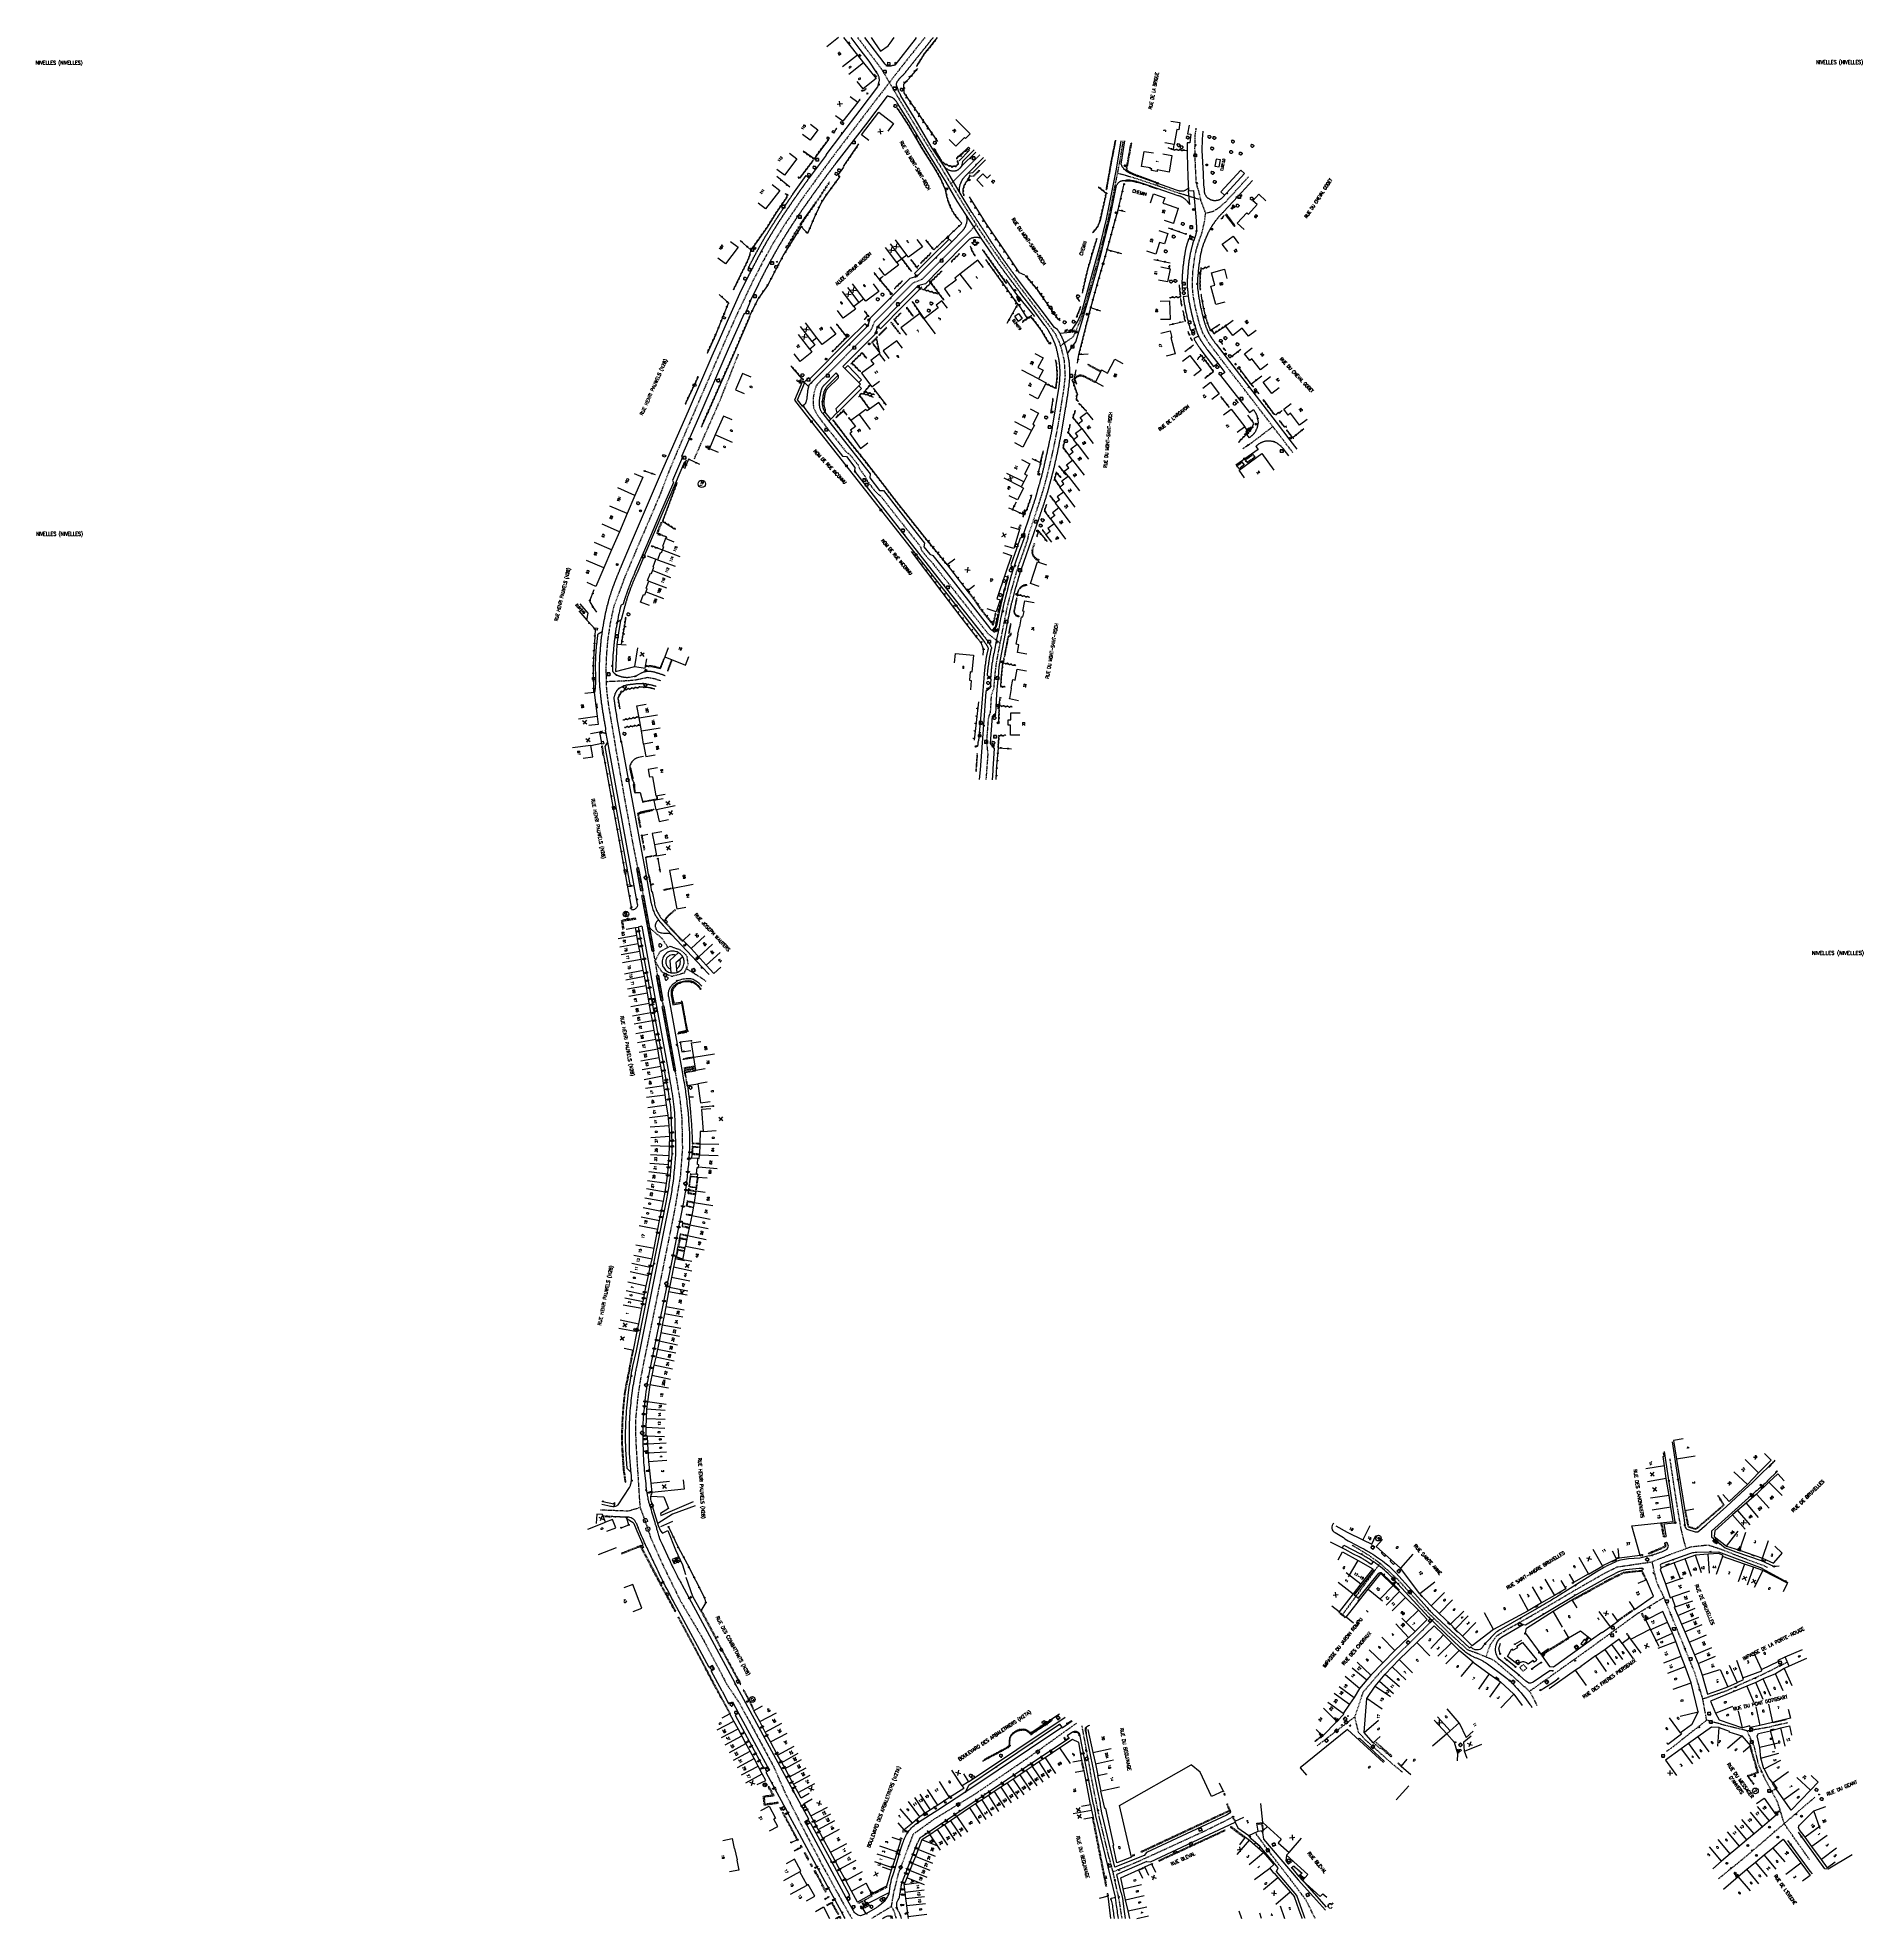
# Model space of a CAD drawing. Header units: millimetres. Extents: x 146015 to 146986, y 143000 to 144000.
import ezdxf
from ezdxf.enums import TextEntityAlignment as Align

# ---------------------------------------------------------------- set-up
doc = ezdxf.new("R2010")
doc.units = ezdxf.units.MM
doc.linetypes.add('DASHED', pattern=[0.75, 0.5, -0.25])
doc.layers.get('0').update_dxf_attribs({"linetype": 'CONTINUOUS'})
for name, color, linetype in [('W0001', 6, 'DASHED'), ('W0008', 7, 'CONTINUOUS'), ('W0017', 7, 'CONTINUOUS'), ('W0100', 7, 'CONTINUOUS'), ('W0105', 7, 'CONTINUOUS'), ('W0112', 1, 'DASHED'), ('W0211', 2, 'CONTINUOUS'), ('W0220', 5, 'DASHED'), ('W0300', 7, 'CONTINUOUS'), ('W0302', 3, 'CONTINUOUS'), ('W0310', 3, 'CONTINUOUS'), ('W0322', 7, 'CONTINUOUS'), ('W0400', 7, 'CONTINUOUS'), ('W0412', 7, 'CONTINUOUS'), ('W0420', 7, 'CONTINUOUS'), ('W0430', 7, 'CONTINUOUS'), ('W0432', 7, 'CONTINUOUS'), ('W0454', 7, 'CONTINUOUS'), ('W0469', 7, 'CONTINUOUS'), ('W0851', 7, 'CONTINUOUS'), ('W0980', 7, 'CONTINUOUS'), ('W0984', 7, 'CONTINUOUS'), ('W0989', 7, 'CONTINUOUS'), ('W0991', 7, 'CONTINUOUS'), ('W1102', 7, 'CONTINUOUS'), ('W1471', 7, 'CONTINUOUS')]:
    doc.layers.add(name, color=color, linetype=linetype)
doc.styles.get("Standard").update_dxf_attribs({"font": 'romans.shx', "width": 0.85})

# ---------------------------------------------------------------- blocks, each defined once
blk = doc.blocks.new('T420')
for p, q in [((0.7, 0.7), (-0.8, 0.7)), ((-0.8, 0.7), (-0.8, -0.8)), ((0.7, 0.7), (0.7, -0.8)), ((0.7, -0.8), (-0.8, -0.8))]:
    blk.add_line(p, q)
blk.add_ellipse((0, 0), major_axis=(-0.53, 0.53), ratio=1, start_param=3.926990816990981, end_param=10.21017612417057)
blk = doc.blocks.new('T400')
for p, q in [((-0.15, 0.3), (0.15, 0.3)), ((-0.15, -0.25), (-0.15, 0.3)), ((-0.15, 0.15), (0.15, 0.15)), ((-0.15, 0), (0.15, 0)), ((0.15, 0.3), (0.15, -0.25)), ((-0.15, -0.15), (0.15, -0.15)), ((-0.15, -0.25), (-0.15, -0.3)), ((-0.15, -0.3), (0.15, -0.3)), ((0.15, -0.3), (0.15, -0.25))]:
    blk.add_line(p, q)
blk = doc.blocks.new('T300')
for p, q in [((-0.8, 0.5), (-0.9, 0.3)), ((-0.9, 0.3), (-0.9, 0.2)), ((-0.9, 0.2), (-0.7, 0.1)), ((-0.7, 0.6), (-0.8, 0.5)), ((-0.8, -0.1), (-0.7, 0.1)), ((-0.6, 0.7), (-0.7, 0.6)), ((-0.7, 0.1), (-0.7, 0.1)), ((-0.5, 0.7), (-0.6, 0.7)), ((-0.3, 0.6), (-0.5, 0.7)), ((-0.3, 0.6), (-0.2, 0.7)), ((-0.2, 0.6), (-0.3, 0.6)), ((-0.2, 0.7), (-0.1, 0.8)), ((-0.1, 0.8), (0.1, 0.8)), ((0.1, 0.8), (0.2, 0.7)), ((0.2, 0.7), (0.3, 0.6)), ((0.3, 0.6), (0.4, 0.5)), ((0.5, 0.5), (0.3, 0.5)), ((0.4, 0.5), (0.4, 0.5)), ((0.6, 0.4), (0.5, 0.5)), ((0.6, 0.4), (0.7, 0.3)), ((0.7, 0.3), (0.7, 0.2)), ((0.7, 0.2), (0.7, 0.1)), ((0.7, 0.1), (0.7, -0.2)), ((-0.8, -0.2), (-0.8, -0.1)), ((-0.7, -0.3), (-0.8, -0.2)), ((-0.8, -0.2), (-0.8, -0.2)), ((-0.7, -0.4), (-0.7, -0.3)), ((-0.5, -0.5), (-0.7, -0.4)), ((-0.4, -0.5), (-0.5, -0.5)), ((-0.4, -0.5), (-0.3, -0.5)), ((-0.3, -0.5), (-0.3, -0.4)), ((-0.3, -0.6), (-0.3, -0.5)), ((-0.3, -0.5), (-0.3, -0.5)), ((-0.2, -0.7), (-0.3, -0.6)), ((-0.1, -0.8), (-0.2, -0.7)), ((0.1, -0.8), (-0.1, -0.8)), ((0.2, -0.7), (0.1, -0.8)), ((0.3, -0.5), (0.2, -0.5)), ((0.3, -0.6), (0.2, -0.7)), ((0.2, -0.7), (0.2, -0.7)), ((0.5, -0.4), (0.3, -0.5)), ((0.3, -0.5), (0.3, -0.6)), ((0.3, -0.5), (0.3, -0.5)), ((0.6, -0.3), (0.5, -0.4)), ((0.7, -0.2), (0.6, -0.3)), ((0.6, -0.3), (0.6, -0.3))]:
    blk.add_line(p, q)
blk = doc.blocks.new('T430')
at = {"flags": 128}
for points in [[(0.8, 0.8), (-0.8, 0.8)], [(-0.8, 0.8), (-0.8, 0)], [(0.8, 0.8), (-0.8, 0)], [(-0.8, 0), (0.8, 0)], [(-0.4, 2.1), (0.4, 2.1)], [(-0.4, 2.1), (-0.4, 1.3)], [(-0.4, 1.7), (0, 1.7)], [(-0.4, 1.3), (0.4, 1.3)], [(0.8, 0), (0.8, 0.8)]]:
    blk.add_lwpolyline(points, dxfattribs=at)
blk = doc.blocks.new('T432')
at = {"flags": 128}
for points in [[(0.8, 0.8), (-0.8, 0.8)], [(-0.8, 0.8), (-0.8, 0)], [(0.8, 0.8), (-0.8, 0)], [(-0.8, 0), (0.8, 0)], [(-0.4, 2.1), (0.4, 2.1)], [(-0.4, 2.1), (-0.4, 1.3)], [(-0.4, 1.3), (0.4, 1.3)], [(0, 1.7), (0.4, 1.7)], [(0.4, 1.3), (0.4, 1.7)], [(0.8, 0), (0.8, 0.8)]]:
    blk.add_lwpolyline(points, dxfattribs=at)
blk = doc.blocks.new('t322o')
at = {"color": 0, "linetype": 'Continuous'}
for radius in [0.25, 0.15]:
    blk.add_circle((0, 0), radius, dxfattribs=at)
blk = doc.blocks.new('T454')
for p, q in [((-0.25, 0.25), (0.25, -0.25)), ((-0.25, -0.25), (0.25, 0.25)), ((0.75, 0.75), (0.375, 0.375)), ((-0.375, -0.375), (-0.75, -0.75))]:
    blk.add_line(p, q)
blk.add_ellipse((0, 0), major_axis=(0.354, 0.354), ratio=1, start_param=5.497787143782138, end_param=11.78097245096172)
blk = doc.blocks.new('t105o')
for p, q in [((-0.5, 0), (0.5, 0)), ((0.5, 0), (0.2, 0.1)), ((0.5, 0), (0.2, -0.1))]:
    blk.add_line(p, q)
blk = doc.blocks.new('t112o')
at = {"color": 0, "linetype": 'Continuous'}
for p, q in [((-0.5, 0.5), (0.5, 0.5)), ((-0.5, -0.5), (-0.5, 0.5)), ((0.5, 0.5), (0.5, -0.5)), ((0.5, -0.5), (-0.5, -0.5))]:
    blk.add_line(p, q, dxfattribs=at)
blk = doc.blocks.new('T851')
for p, q in [((-0.2, -0.1), (0, 0.3)), ((0, 0.3), (0.2, -0.1)), ((-0.2, -0.1), (0.2, -0.1))]:
    blk.add_line(p, q)
for major_axis in [(-0.106, 0.106), (-0.0354, 0.0354), (-0.0236, 0.0236)]:
    blk.add_ellipse((0, 0), major_axis=major_axis, ratio=1, start_param=3.926990816987241, end_param=10.21017612416683)
blk = doc.blocks.new('t220o')
at = {"color": 0, "linetype": 'Continuous'}
for p, q in [((-0.25, 0.25), (0.25, 0.25)), ((-0.25, -0.25), (0.25, -0.25))]:
    blk.add_line(p, q, dxfattribs=at)
blk = doc.blocks.new('t310o')
at = {"color": 0, "linetype": 'Continuous'}
for centre, start, end in [((-0.5, 0.4), 216.8699, 323.1304), ((0.5, -0.4), 36.8699, 143.1303)]:
    blk.add_arc(centre, 0.625, start, end, dxfattribs=at)
blk = doc.blocks.new('t991o')
at = {"color": 0, "linetype": 'Continuous'}
for p, q in [((-1, 1), (1, -1)), ((-1, -1), (1, 1))]:
    blk.add_line(p, q, dxfattribs=at)
blk = doc.blocks.new('t211o')
at = {"color": 0, "linetype": 'Continuous'}
for p, q in [((-0.3, 0.5), (-0.3, 0)), ((0, 1), (0, 0)), ((0.3, 0.5), (0.3, 0))]:
    blk.add_line(p, q, dxfattribs=at)
blk = doc.blocks.new('T412')
for p, q in [((-0.3, 1.2), (0.3, 1.2)), ((-0.3, 1.2), (-0.3, 0.6)), ((-0.3, 0.6), (0.3, 0.6)), ((-0.3, 0.3), (0.3, 0.3)), ((-0.3, -0.3), (-0.3, 0.3)), ((0, 0.9), (0.3, 0.9)), ((0.3, 0.9), (0.3, 0.6)), ((0.3, 0.3), (0.3, -0.3)), ((0.3, -0.3), (-0.3, -0.3))]:
    blk.add_line(p, q)
blk.add_ellipse((0, 0), major_axis=(0.212, 0.212), ratio=1, start_param=5.49779, end_param=11.78097)
blk = doc.blocks.new('T1471')
at = {"color": 0, "linetype": 'Continuous', "flags": 128}
blk.add_lwpolyline([(-0.75, -0.5), (-0.75, 0.5), (0.75, 0.5), (0.75, -0.5), (-0.75, -0.5)], dxfattribs=at)
blk = doc.blocks.new('T469')
at = {"color": 0, "linetype": 'Continuous', "flags": 128}
for points in [[(-0.4, 0.4), (0.4, -0.4)], [(-0.4, -0.4), (0.4, 0.4)]]:
    blk.add_lwpolyline(points, dxfattribs=at)
at = {"color": 0, "linetype": 'Continuous'}
blk.add_circle((0, 0), 0.5, dxfattribs=at)

msp = doc.modelspace()

# ---------------------------------------------------------------- linework, layer by layer
at = {"layer": 'W0001', "flags": 128}
for points in [[(146487.1, 144000), (146476.4, 143986.6), (146460.6, 143966.2), (146439.1, 143937.9), (146431.5, 143927.6), (146421.4, 143913.6), (146412.4, 143900.3), (146406.7, 143891.1), (146401, 143880.9), (146395.1, 143869.4), (146391.4, 143861.6), (146386.9, 143852.2), (146382.2, 143841.7), (146377.2, 143830.2), (146369.7, 143812.9), (146363.9, 143799.5), (146357.5, 143784.7), (146355, 143778.9), (146349.9, 143766.6), (146346.9, 143758.4), (146341.7, 143746.2), (146335.3, 143731.4), (146330.7, 143720.5), (146327.4, 143712.7), (146324.5, 143704.9), (146321.6, 143697.2), (146319.8, 143688.7), (146318.5, 143680.1), (146317.8, 143672.2), (146317.5, 143664.3), (146317.8, 143653.3), (146318.9, 143644.7), (146320.4, 143636), (146322.9, 143621.1)], [(146451.4, 144000), (146464.1, 143983.3), (146474.3, 143965.8), (146484.7, 143948.8), (146494.9, 143932.3), (146508.6, 143909.7), (146516.1, 143898), (146523.5, 143886.9), (146532.8, 143873.9), (146538.3, 143866.5), (146544.1, 143858.9), (146549.5, 143851.8), (146553.5, 143846.5), (146556.4, 143842.6), (146558.5, 143838.2), (146559.8, 143834.3), (146561.2, 143828.3), (146561.7, 143820), (146560.9, 143812.7), (146559.4, 143803.6), (146557.9, 143794.1), (146555.6, 143782.2), (146553.2, 143771.7), (146550.6, 143761.6), (146547.5, 143751.5), (146544.1, 143741.2), (146542.4, 143736.5), (146541.5, 143732.4), (146539.3, 143726.1), (146537, 143719.5), (146535.3, 143714.1), (146533.5, 143707.7), (146532, 143702), (146530.7, 143696.5), (146529.5, 143690.5), (146528.4, 143685.1), (146526.5, 143675.2), (146525.2, 143668.4), (146524.4, 143662.1), (146523.7, 143653.9), (146522.4, 143650.2), (146521.9, 143641.4), (146520.8, 143637.7), (146519.9, 143625.5), (146520.6, 143619), (146519.6, 143605.4)], [(146631.3, 143951.8), (146630.7, 143947.9), (146630.6, 143941), (146630.8, 143933.8), (146631.3, 143922.8), (146632.9, 143917.6), (146633.8, 143913.7)], [(146592.5, 143945.2), (146590.8, 143934.6), (146588.1, 143921), (146586, 143910.4), (146584.5, 143903.1), (146581.6, 143891.4), (146579.6, 143883.6), (146574.7, 143866.2), (146571.2, 143853.7), (146569.6, 143849.2), (146566, 143840.9), (146559.3, 143836.1)], [(146516.3, 143937.7), (146509.7, 143931), (146501, 143922.2)], [(146682.8, 143779.4), (146664.6, 143803.1), (146647.5, 143825.3), (146642.5, 143831.9), (146637.8, 143838.1), (146635, 143842.9), (146633.5, 143846.8), (146632.4, 143850.8), (146631.3, 143855.2), (146630.5, 143859.2), (146629.8, 143863.4), (146629.4, 143867.6), (146629.5, 143871.9), (146629.7, 143875.7), (146630.2, 143879.6), (146630.7, 143883.4), (146631.7, 143887.9), (146633, 143892), (146634.7, 143896.8), (146635.9, 143902.3), (146636.5, 143906.7), (146633.8, 143913.7), (146625.8, 143916.2), (146624.4, 143916.6), (146622.1, 143917.3), (146609.4, 143921.7), (146601.6, 143924.3), (146597.3, 143925.7), (146592.7, 143927), (146589.5, 143927.8)], [(146636.5, 143906.7), (146640.5, 143907.7), (146643.7, 143909.7), (146647.1, 143912.7), (146653.1, 143919.2), (146659.2, 143926)], [(146514.5, 143900.5), (146496.4, 143882.3), (146485.6, 143871.4), (146480.8, 143869.5), (146460.2, 143848.7), (146458.3, 143844.1), (146441.4, 143827.1), (146431.5, 143817.3), (146429.3, 143814.8), (146428.2, 143811.4), (146427.7, 143807.7), (146427.9, 143803.1), (146429.9, 143799.4), (146432.7, 143795.6), (146445.2, 143779.8), (146447.4, 143778.2), (146451.6, 143772.8), (146452.6, 143770.4), (146455.4, 143766.7), (146456.5, 143764.2), (146461.1, 143758.3), (146463.7, 143756.2), (146473.7, 143743.4), (146484.7, 143729.5), (146485.3, 143727.5), (146488, 143724.1), (146490.5, 143721.5), (146504.7, 143703.5), (146520.8, 143683), (146527.1, 143678.1)], [(146364.6, 143776.1), (146378.5, 143807.7), (146388.1, 143831.9)], [(146656.2, 143781.4), (146661.7, 143785.2), (146672.2, 143793.2)], [(146346.7, 143658), (146343.1, 143659.1), (146339.7, 143659.7), (146336.7, 143659.1), (146333.4, 143658.4), (146329.7, 143658), (146317.7, 143657.5)], [(146322.9, 143621.1), (146327.6, 143594.4), (146331.9, 143570.9), (146337, 143545.5), (146339.3, 143532.3), (146343.6, 143508.9), (146347.3, 143503.2), (146352.6, 143500.9), (146359.3, 143502.8), (146361.3, 143507.2), (146360.7, 143511.8), (146357.3, 143514.8), (146351.6, 143516.8), (146346.2, 143514), (146343.6, 143508.9)], [(146350.5, 143516.3), (146347.4, 143521), (146340.3, 143527.1)], [(146343.6, 143508.9), (146346.5, 143492.7), (146349, 143479.6), (146352.1, 143462.8), (146354.6, 143448.8), (146356.9, 143435.1), (146357.9, 143425.2), (146358.2, 143409.4), (146357.1, 143394.7), (146353.9, 143375.8), (146348.4, 143348.6), (146342.5, 143319.4), (146337.6, 143295.6), (146335.9, 143286.7), (146334.5, 143277.6), (146333.2, 143264.7), (146333.4, 143253.7), (146335.4, 143221.7), (146335.7, 143218.4), (146329.5, 143216.5), (146314.4, 143217.1)], [(146360.3, 143505), (146363.6, 143503)], [(146891.9, 143196.6), (146889.2, 143207.5), (146886.6, 143223.2), (146883.4, 143244.3)], [(146335.7, 143218.4), (146338.3, 143211.5), (146341.3, 143202.5), (146347.5, 143188.5), (146357.1, 143168.9), (146368.8, 143149.2), (146381.7, 143124.7), (146388.8, 143114), (146398.5, 143096), (146407, 143080.1), (146412.8, 143066.8), (146422.1, 143048.4), (146432.4, 143028.6), (146446.2, 143003.5), (146448.3, 143000)], [(146729.2, 143188.8), (146723.4, 143192.9), (146717.9, 143196.3), (146714.3, 143198.4)], [(146873.7, 143189.6), (146883.1, 143193.4), (146894.5, 143197.6), (146903.6, 143198.6), (146910.5, 143196.3), (146924.8, 143190.7), (146933.6, 143187.5), (146935.3, 143186.6), (146935.3, 143186.6)], [(146808.7, 143120.7), (146799.1, 143129.3), (146789.8, 143137.2), (146781.1, 143140.8), (146776.2, 143142.5), (146767.1, 143150.6), (146754, 143163.3), (146739, 143179.8), (146729.2, 143188.8), (146709.3, 143161.6)], [(146785.5, 143139), (146787.9, 143145.7), (146791.4, 143150.4), (146797.2, 143153.9), (146813, 143162.8), (146834.2, 143175.3), (146848, 143183.2), (146855.3, 143186.9), (146869.1, 143188.9), (146873.7, 143189.6), (146876.3, 143178.5), (146880.2, 143170.6)], [(146900.8, 143116.7), (146896.7, 143130.3), (146889.6, 143147.7), (146880.2, 143170.6), (146865.9, 143161.9), (146841.9, 143144.4), (146808.7, 143120.7), (146812.7, 143113.2)], [(146757.9, 143159.5), (146752, 143153.3), (146738.3, 143140), (146728.6, 143130.1), (146720.1, 143120.2), (146715.7, 143107.1), (146695.8, 143091.8)], [(146902.9, 143105.4), (146900.8, 143116.7), (146913, 143120.9), (146932.8, 143129.8), (146945.8, 143136.3)], [(146469.4, 143006.3), (146470.7, 143014.1), (146473.2, 143023.9), (146478.5, 143038.2), (146481, 143044.8), (146491.8, 143052.6), (146514.7, 143066.7), (146542.5, 143085.7), (146567.8, 143103.8)], [(146570.6, 143102.3), (146573.5, 143086.4), (146575.1, 143078.4)], [(146715.7, 143107.1), (146717.6, 143099.1), (146721.1, 143095.2), (146735.3, 143082.5), (146741.2, 143077.7)], [(146924.4, 143099.8), (146911.6, 143102.9), (146902.9, 143105.4), (146885.2, 143091.4), (146881.4, 143088.7)], [(146944.1, 143050.4), (146940.8, 143061.4), (146934.2, 143073.6), (146930.5, 143081.8), (146928.3, 143091), (146924.4, 143099.8), (146937.3, 143102)], [(146945.8, 143104), (146945.8, 143104), (146945.8, 143104), (146945.8, 143104), (146945.8, 143104), (146945.8, 143104), (146945.8, 143104), (146944.2, 143103.6), (146942.9, 143103.3), (146940.5, 143102.8), (146937.3, 143102)], [(146587.2, 143024.8), (146584.7, 143034), (146580, 143053.5), (146577.2, 143067.3), (146576.7, 143069.9), (146576.1, 143073), (146575.8, 143074.5), (146575.6, 143075.3), (146575.1, 143078.4)], [(146909.1, 143021), (146909.1, 143021), (146924.9, 143033.9), (146960.6, 143064.6)], [(146592, 143000), (146590.6, 143009.3), (146587.2, 143024.8), (146598.8, 143029.5), (146611.6, 143035.3), (146636.8, 143046.9), (146651.7, 143054.3)], [(146957.5, 143031.3), (146944.1, 143050.4)], [(146694.7, 143000), (146689.9, 143009.6), (146681.5, 143020.8), (146671.6, 143033.6), (146662.8, 143045.6)], [(146472, 143000), (146470.8, 143003.9), (146469.4, 143006.3), (146458.9, 143000)]]:
    msp.add_lwpolyline(points, dxfattribs=at)
at = {"layer": 'W0001'}
for points in [[(146322.9, 143621.1), (146322.9, 143621.1)], [(146363.6, 143503), (146368.6, 143499.9), (146370.6, 143498.3)]]:
    msp.add_lwpolyline(points, dxfattribs=at)
at = {"layer": 'W0008'}
for p, q in [((146880.3, 143248.3), (146886, 143210.9)), ((146339.7, 143211), (146337.9, 143210.4)), ((146338.7, 143207.4), (146340.5, 143208.1)), ((146388.1, 143109.1), (146403.5, 143080.5)), ((146588.5, 143011.2), (146577.8, 143055.3)), ((146588.2, 143027.2), (146581.2, 143056.1)), ((146607.2, 143030.1), (146652.2, 143051.1)), ((146445.3, 143011), (146424.3, 143049.8)), ((146603.8, 143033.5), (146588.2, 143027.2)), ((146605.2, 143030.3), (146589.2, 143023.3)), ((146591.6, 143013.5), (146589.2, 143023.3))]:
    msp.add_line(p, q, dxfattribs=at)
at = {"layer": 'W0008', "flags": 128}
for points in [[(146447.7, 144000), (146452.5, 143993.7), (146457.3, 143987.4), (146461.5, 143981.3), (146461.7, 143981.1), (146461.8, 143980.9), (146462, 143980.7), (146462.1, 143980.4), (146462.2, 143980.2), (146462.3, 143980), (146462.4, 143979.7), (146462.5, 143979.5), (146462.6, 143979.2), (146462.6, 143979), (146462.7, 143978.7), (146462.7, 143978.5), (146462.7, 143978.2), (146462.8, 143978), (146462.8, 143977.7), (146462.8, 143977.5), (146462.8, 143977.2), (146462.8, 143977), (146462.7, 143976.7), (146462.7, 143976.5), (146462, 143973.8), (146452.5, 143961.4), (146442.8, 143948.6), (146434.5, 143937.6), (146434.7, 143937.5), (146425.7, 143925.5), (146425.6, 143925.3), (146425.4, 143925.1), (146425.3, 143924.9), (146425.1, 143924.7), (146425, 143924.5), (146424.8, 143924.3), (146424.7, 143924.1), (146424.6, 143923.9), (146424.4, 143923.7), (146424.3, 143923.5), (146424.1, 143923.3), (146424, 143923.1), (146423.8, 143922.9), (146423.7, 143922.7), (146423.5, 143922.5), (146423.4, 143922.3), (146423.2, 143922.1), (146423.1, 143921.9), (146423, 143921.7), (146422.8, 143921.5), (146422.7, 143921.3), (146422.5, 143921.1), (146422.4, 143920.9), (146422.2, 143920.7), (146422.1, 143920.5), (146422, 143920.3), (146421.8, 143920.1), (146421.7, 143919.9), (146421.5, 143919.7), (146421.4, 143919.5), (146421.2, 143919.3), (146421.1, 143919.1), (146420.9, 143918.9), (146420.8, 143918.7), (146420.7, 143918.5), (146420.5, 143918.3), (146420.4, 143918.1), (146420.2, 143917.9), (146420.1, 143917.7), (146419.9, 143917.5), (146419.8, 143917.3), (146419.7, 143917.1), (146419.5, 143916.9), (146419.4, 143916.6), (146419.2, 143916.4), (146419.1, 143916.2), (146418.9, 143916), (146418.8, 143915.8), (146418.7, 143915.6), (146418.5, 143915.4), (146418.4, 143915.2), (146418.2, 143915), (146418.1, 143914.8), (146417.9, 143914.6), (146417.8, 143914.4), (146417.7, 143914.2), (146417.5, 143914), (146417.4, 143913.8), (146417.2, 143913.6), (146417.1, 143913.4), (146417, 143913.2), (146416.8, 143913), (146416.7, 143912.8), (146416.5, 143912.6), (146416.4, 143912.4), (146416.3, 143912.2), (146416.1, 143912), (146416, 143911.7), (146415.8, 143911.5), (146415.7, 143911.3), (146415.6, 143911.1), (146415.4, 143910.9), (146415.3, 143910.7), (146415.1, 143910.5), (146415, 143910.3), (146414.9, 143910.1), (146414.7, 143909.9), (146414.6, 143909.7), (146414.4, 143909.5), (146414.3, 143909.3), (146414.2, 143909.1), (146414, 143908.9), (146413.9, 143908.7), (146413.7, 143908.5), (146413.6, 143908.3), (146413.5, 143908), (146413.3, 143907.8), (146413.2, 143907.6), (146413.1, 143907.4), (146412.9, 143907.2), (146412.8, 143907), (146412.6, 143906.8), (146412.5, 143906.6), (146412.4, 143906.4), (146412.2, 143906.2), (146412.1, 143906), (146412, 143905.8), (146411.8, 143905.6), (146411.7, 143905.4), (146411.5, 143905.2), (146411.4, 143904.9), (146411.3, 143904.7), (146411.1, 143904.5), (146411, 143904.3), (146410.9, 143904.1), (146410.7, 143903.9), (146410.6, 143903.7), (146410.5, 143903.5), (146410.3, 143903.3), (146410.2, 143903.1), (146410.1, 143902.9), (146409.9, 143902.7), (146409.8, 143902.4), (146409.7, 143902.2), (146409.5, 143902), (146409.4, 143901.8), (146409.2, 143901.6), (146409.1, 143901.4), (146409, 143901.2), (146408.8, 143901), (146408.7, 143900.8), (146408.6, 143900.6), (146408.4, 143900.4), (146408.3, 143900.1), (146408.2, 143899.9), (146408, 143899.7), (146407.9, 143899.5), (146407.8, 143899.3), (146407.7, 143899.1), (146407.5, 143898.9), (146407.4, 143898.7), (146407.3, 143898.5), (146407.1, 143898.3), (146407, 143898), (146406.9, 143897.8), (146406.7, 143897.6), (146406.6, 143897.4), (146406.5, 143897.2), (146406.3, 143897), (146406.2, 143896.8), (146406.1, 143896.6), (146405.9, 143896.4), (146405.8, 143896.1), (146405.7, 143895.9), (146405.6, 143895.7), (146405.4, 143895.5), (146405.3, 143895.3), (146405.2, 143895.1), (146405, 143894.9), (146404.9, 143894.7), (146404.8, 143894.4), (146404.7, 143894.2), (146404.5, 143894), (146404.4, 143893.8), (146404.3, 143893.6), (146404.2, 143893.4), (146404, 143893.2), (146403.9, 143893), (146403.8, 143892.7), (146403.6, 143892.5), (146403.5, 143892.3), (146403.4, 143892.1), (146403.3, 143891.9), (146403.1, 143891.7), (146403, 143891.5), (146402.9, 143891.2), (146402.8, 143891), (146402.6, 143890.8), (146402.5, 143890.6), (146402.4, 143890.4), (146402.3, 143890.2), (146402.2, 143889.9), (146402, 143889.7), (146401.9, 143889.5), (146401.8, 143889.3), (146401.7, 143889.1), (146401.5, 143888.9), (146401.4, 143888.7), (146401.3, 143888.4), (146401.2, 143888.2), (146401.1, 143888), (146400.9, 143887.8), (146400.8, 143887.6), (146400.7, 143887.4), (146400.6, 143887.1), (146400.4, 143886.9), (146400.3, 143886.7), (146400.2, 143886.5), (146400.1, 143886.3), (146400, 143886), (146399.8, 143885.8), (146399.7, 143885.6), (146399.6, 143885.4), (146399.5, 143885.2), (146399.4, 143885), (146399.3, 143884.7), (146399.1, 143884.5), (146399, 143884.3), (146398.9, 143884.1), (146398.8, 143883.9), (146398.7, 143883.7), (146398.6, 143883.4), (146398.4, 143883.2), (146398.3, 143883), (146398.2, 143882.8), (146398.1, 143882.6), (146398, 143882.3), (146397.9, 143882.1), (146397.8, 143881.9), (146397.7, 143881.7), (146397.5, 143881.5), (146397.4, 143881.2), (146397.3, 143881), (146397.2, 143880.8), (146397.1, 143880.6), (146397, 143880.4), (146396.9, 143880.1), (146396.7, 143879.9), (146396.6, 143879.7), (146396.5, 143879.5), (146396.4, 143879.3), (146396.3, 143879), (146396.2, 143878.8), (146396.1, 143878.6), (146395.9, 143878.4), (146395.8, 143878.2), (146395.7, 143877.9), (146395.6, 143877.7), (146395.5, 143877.5), (146395.4, 143877.3), (146395.2, 143877.1), (146395.1, 143876.8), (146395, 143876.6), (146394.9, 143876.4), (146394.8, 143876.2), (146394.7, 143876), (146394.6, 143875.7), (146394.4, 143875.5), (146394.3, 143875.3), (146394.2, 143875.1), (146394.1, 143874.9), (146394, 143874.6), (146393.9, 143874.4), (146393.7, 143874.2), (146393.6, 143874), (146393.5, 143873.8), (146388.6, 143863.8), (146382, 143849.1), (146377.7, 143839.4), (146373.8, 143830.6), (146368.3, 143817.9), (146361.2, 143801.4), (146346.4, 143767.5), (146330.5, 143730.4), (146325.7, 143719), (146325.6, 143718.8), (146325.5, 143718.6), (146325.4, 143718.3), (146325.3, 143718.1), (146325.2, 143717.9), (146325.1, 143717.7), (146325, 143717.4), (146324.9, 143717.2), (146324.8, 143717), (146324.7, 143716.7), (146324.6, 143716.5), (146324.6, 143716.3), (146324.5, 143716.1), (146324.4, 143715.8), (146324.3, 143715.6), (146324.2, 143715.4), (146324.1, 143715.2), (146324, 143714.9), (146323.9, 143714.7), (146323.8, 143714.5), (146323.7, 143714.2), (146323.6, 143714), (146323.5, 143713.8), (146323.4, 143713.5), (146323.3, 143713.3), (146323.2, 143713.1), (146323.1, 143712.9), (146323.1, 143712.6), (146323, 143712.4), (146322.9, 143712.2), (146322.8, 143711.9), (146322.7, 143711.7), (146322.6, 143711.5), (146322.5, 143711.2), (146322.4, 143711), (146322.3, 143710.8), (146322.2, 143710.5), (146322.1, 143710.3), (146322, 143710), (146321.9, 143709.8), (146321.9, 143709.6), (146321.8, 143709.3), (146321.7, 143709.1), (146321.6, 143708.9), (146321.5, 143708.6), (146321.4, 143708.4), (146321.3, 143708.2), (146321.2, 143707.9), (146321.2, 143707.7), (146321.1, 143707.5), (146321, 143707.2), (146320.9, 143707), (146320.8, 143706.7), (146320.7, 143706.5), (146320.7, 143706.3), (146320.6, 143706), (146320.5, 143705.8), (146320.4, 143705.5), (146320.3, 143705.3), (146320.3, 143705.1), (146320.2, 143704.8), (146320.1, 143704.6), (146320, 143704.3), (146319.9, 143704.1), (146319.9, 143703.9), (146319.8, 143703.6), (146319.7, 143703.4), (146319.6, 143703.1), (146319.6, 143702.9), (146319.5, 143702.7), (146319.4, 143702.4), (146319.3, 143702.2), (146319.3, 143701.9), (146319.2, 143701.7), (146319.1, 143701.5), (146319.1, 143701.2), (146319, 143701), (146318.9, 143700.7), (146318.9, 143700.5), (146318.8, 143700.2), (146318.7, 143700), (146318.7, 143699.7), (146318.6, 143699.5), (146318.5, 143699.3), (146318.5, 143699), (146318.4, 143698.8), (146318.3, 143698.5), (146318.3, 143698.3), (146318.2, 143698), (146318.1, 143697.8), (146318.1, 143697.6), (146318, 143697.3), (146318, 143697.1), (146317.9, 143696.8), (146317.8, 143696.6), (146317.8, 143696.3), (146317.7, 143696.1), (146317.7, 143695.9), (146317.6, 143695.6), (146317.6, 143695.4), (146317.5, 143695.1), (146317.5, 143694.9), (146317.4, 143694.7), (146317.4, 143694.4), (146317.3, 143694.2), (146317.2, 143693.9), (146317.2, 143693.7), (146317.1, 143693.4), (146317.1, 143693.2), (146317, 143693), (146317, 143692.7), (146316.9, 143692.5), (146316.9, 143692.2), (146316.8, 143692), (146316.8, 143691.7), (146316.8, 143691.5), (146316.7, 143691.2), (146316.7, 143691), (146316.6, 143690.8), (146316.6, 143690.5), (146316.5, 143690.3), (146316.5, 143690), (146316.4, 143689.8), (146316.4, 143689.5), (146316.3, 143689.3), (146316.3, 143689), (146316.3, 143688.8), (146316.2, 143688.6), (146316.2, 143688.3), (146316.1, 143688.1), (146316.1, 143687.8), (146316, 143687.6), (146316, 143687.3), (146316, 143687.1), (146315.9, 143686.8), (146315.9, 143686.6), (146315.8, 143686.3), (146315.8, 143686.1), (146315.8, 143685.8), (146315.7, 143685.6), (146315.7, 143685.3), (146315.6, 143685.1), (146315.6, 143684.8), (146315.6, 143684.6), (146315.5, 143684.3), (146315.5, 143684.1), (146315.5, 143683.9), (146315.4, 143683.6), (146315.4, 143683.4), (146315.4, 143683.1), (146315.3, 143682.9), (146315.3, 143682.6), (146315.3, 143682.4), (146315.2, 143682.1), (146315.2, 143681.9), (146315.2, 143681.6), (146315.1, 143681.4), (146315.1, 143681.1), (146315.1, 143680.9), (146315, 143680.6), (146315, 143680.4), (146315, 143680.1), (146314.9, 143679.9), (146314.9, 143679.6), (146314.9, 143679.4), (146314.9, 143679.1), (146314.8, 143678.9), (146314.8, 143678.6), (146314.8, 143678.4), (146314.8, 143678.1), (146314.7, 143677.9), (146314.7, 143677.6), (146314.7, 143677.4), (146314.7, 143677.1), (146314.6, 143676.9), (146314.6, 143676.6), (146314.6, 143676.4), (146314.6, 143676.1), (146314.5, 143675.9), (146314.5, 143675.6), (146314.5, 143675.4), (146314.5, 143675.1), (146314.5, 143674.9), (146314.4, 143674.6), (146314.4, 143674.4), (146314.4, 143674.1), (146314.4, 143673.9), (146314.4, 143673.7), (146314.4, 143673.4), (146314.3, 143673.2), (146314.3, 143672.9), (146314.3, 143672.7), (146314.3, 143672.4), (146314.3, 143672.2), (146314.3, 143671.9), (146314.2, 143671.7), (146314.2, 143671.4), (146314.2, 143671.2), (146314.2, 143670.9), (146314.2, 143670.7), (146314.2, 143670.4), (146314.2, 143670.2), (146314.2, 143669.9), (146314.1, 143669.7), (146314.1, 143669.4), (146314.1, 143669.2), (146314.1, 143668.9), (146314.1, 143668.7), (146314.1, 143668.4), (146314.1, 143668.2), (146314.1, 143667.9), (146314, 143667.7), (146314, 143667.4), (146314, 143667.1), (146314, 143666.9), (146314, 143666.6), (146314, 143666.4), (146314, 143666.1), (146314, 143665.9), (146314, 143665.6), (146314, 143665.4), (146314, 143665.1), (146314, 143664.9), (146313.9, 143664.6), (146313.9, 143664.4), (146313.9, 143664.1), (146313.9, 143663.9), (146313.9, 143663.6), (146313.9, 143663.4), (146313.9, 143663.1), (146313.9, 143662.9), (146313.9, 143662.6), (146313.9, 143662.4), (146313.9, 143662.1), (146313.9, 143661.9), (146313.9, 143661.6), (146313.9, 143661.4), (146313.9, 143661.1), (146313.9, 143660.9), (146313.9, 143660.6), (146313.9, 143660.4), (146313.9, 143660.1), (146313.9, 143659.9), (146313.9, 143659.6), (146313.9, 143659.4), (146314, 143659.1), (146314, 143658.9), (146314, 143658.6), (146314, 143658.4), (146314, 143658.1), (146314, 143657.9), (146314, 143657.6), (146314, 143657.4), (146314.1, 143657.1), (146314.1, 143656.9), (146314.1, 143656.6), (146314.1, 143656.4), (146314.1, 143656.1), (146314.1, 143655.9), (146314.1, 143655.6), (146314.2, 143655.4), (146314.2, 143655.2), (146314.2, 143654.9), (146314.2, 143654.7), (146314.2, 143654.4), (146314.3, 143654.2), (146314.3, 143653.9), (146314.3, 143653.7), (146314.3, 143653.4), (146314.3, 143653.2), (146314.4, 143652.9), (146314.4, 143652.7), (146314.4, 143652.4), (146314.4, 143652.2), (146314.5, 143651.9), (146314.5, 143651.7), (146314.5, 143651.4), (146314.5, 143651.2), (146314.6, 143650.9), (146314.6, 143650.7), (146314.6, 143650.4), (146314.6, 143650.2), (146314.7, 143649.9), (146314.7, 143649.7), (146314.7, 143649.4), (146314.8, 143649.2), (146314.8, 143648.9), (146314.8, 143648.7), (146314.9, 143648.4), (146314.9, 143648.2), (146314.9, 143647.9), (146315, 143647.7), (146315, 143647.4), (146315, 143647.2), (146315, 143646.9), (146315.1, 143646.7), (146315.1, 143646.4), (146315.1, 143646.2), (146315.2, 143646), (146315.2, 143645.7), (146315.2, 143645.5), (146315.3, 143645.2), (146315.3, 143645), (146315.3, 143644.7), (146315.4, 143644.5), (146315.4, 143644.2), (146315.4, 143644), (146315.5, 143643.8), (146315.5, 143643.5), (146315.6, 143643.3), (146315.6, 143643), (146315.6, 143642.8), (146315.7, 143642.5), (146315.7, 143642.3), (146315.7, 143642.1), (146315.8, 143641.8), (146315.8, 143641.6), (146315.8, 143641.3), (146315.9, 143641.1), (146315.9, 143640.8), (146316, 143640.6), (146316, 143640.3), (146316, 143640.1), (146316.1, 143639.9), (146316.1, 143639.6), (146316.2, 143639.4), (146316.2, 143639.1), (146316.2, 143638.9), (146316.3, 143638.6), (146316.3, 143638.4), (146316.4, 143638.1), (146316.4, 143637.9), (146316.5, 143637.6), (146316.5, 143637.4), (146316.5, 143637.1), (146316.6, 143636.9), (146316.6, 143636.6), (146316.7, 143636.4), (146316.7, 143636.2), (146316.8, 143635.9), (146316.8, 143635.7), (146316.8, 143635.4), (146316.9, 143635.2), (146316.9, 143634.9), (146317, 143634.7), (146317, 143634.4), (146317.1, 143634.2), (146317.1, 143633.9), (146317.2, 143633.7), (146317.3, 143632.8), (146317.4, 143631.8)], [(146482.6, 144000), (146481.9, 143999.1), (146471.1, 143985.4), (146470.8, 143985.3), (146470.6, 143985.2), (146470.4, 143985.2), (146470.1, 143985.1), (146469.9, 143985.1), (146469.6, 143985), (146469.4, 143985), (146469.1, 143984.9), (146468.9, 143984.9), (146468.6, 143984.9), (146468.4, 143984.9), (146468.1, 143984.9), (146467.9, 143984.9), (146467.7, 143984.9), (146467.4, 143985), (146467.2, 143985.1), (146467, 143985.2), (146466.7, 143985.3), (146466.5, 143985.4), (146466.4, 143985.6), (146466.2, 143985.7), (146466, 143985.9), (146455.2, 144000)], [(146523.1, 143605.4), (146523.4, 143610.2), (146523.5, 143611.3), (146524.2, 143622.1), (146522.1, 143624.6), (146523.1, 143639.2), (146524.9, 143640.9), (146525, 143643.1), (146525, 143643.4), (146525, 143643.6), (146525, 143643.9), (146525.1, 143644.1), (146525.1, 143644.4), (146525.1, 143644.6), (146525.1, 143644.9), (146525.1, 143645.2), (146525.1, 143645.4), (146525.1, 143645.7), (146525.2, 143645.9), (146525.2, 143646.2), (146525.2, 143646.4), (146525.2, 143646.7), (146525.2, 143646.9), (146525.2, 143647.2), (146525.2, 143647.4), (146525.3, 143647.7), (146525.3, 143647.9), (146525.3, 143648.2), (146525.3, 143648.4), (146525.3, 143648.7), (146525.3, 143648.9), (146525.3, 143649.2), (146525.4, 143649.5), (146525.4, 143649.7), (146525.4, 143650), (146525.4, 143650.2), (146525.4, 143650.5), (146525.5, 143650.7), (146525.5, 143651), (146525.5, 143651.2), (146525.5, 143651.5), (146525.5, 143651.7), (146525.5, 143652), (146525.6, 143652.2), (146525.6, 143652.5), (146525.6, 143652.7), (146525.6, 143653), (146525.6, 143653.2), (146526.4, 143662.3), (146526.4, 143662.6), (146526.4, 143662.8), (146526.5, 143663.1), (146526.5, 143663.3), (146526.5, 143663.6), (146526.5, 143663.8), (146526.5, 143664.1), (146526.6, 143664.3), (146526.6, 143664.5), (146526.6, 143664.8), (146526.6, 143665), (146526.7, 143665.3), (146526.7, 143665.5), (146526.7, 143665.8), (146526.8, 143666), (146526.8, 143666.3), (146526.8, 143666.5), (146526.9, 143666.8), (146526.9, 143667), (146527, 143667.3), (146527, 143667.5), (146527.1, 143667.8), (146527.1, 143668), (146527.1, 143668.3), (146527.2, 143668.5), (146531.3, 143689.6), (146531.4, 143689.9), (146531.4, 143690.1), (146531.4, 143690.4), (146531.5, 143690.6), (146531.5, 143690.9), (146531.6, 143691.1), (146531.6, 143691.4), (146531.7, 143691.6), (146531.7, 143691.9), (146531.8, 143692.1), (146531.8, 143692.4), (146531.9, 143692.6), (146531.9, 143692.9), (146532, 143693.1), (146532, 143693.4), (146532.1, 143693.6), (146532.1, 143693.9), (146532.2, 143694.1), (146532.2, 143694.4), (146532.3, 143694.6), (146532.3, 143694.9), (146532.4, 143695.1), (146532.4, 143695.4), (146532.5, 143695.6), (146532.5, 143695.9), (146532.6, 143696.1), (146532.6, 143696.4), (146532.7, 143696.6), (146532.8, 143696.9), (146532.8, 143697.1), (146532.9, 143697.4), (146532.9, 143697.6), (146533, 143697.9), (146533, 143698.1), (146533.1, 143698.4), (146533.2, 143698.6), (146533.2, 143698.8), (146533.3, 143699.1), (146533.3, 143699.3), (146533.4, 143699.6), (146533.5, 143699.8), (146533.5, 143700.1), (146533.6, 143700.3), (146533.7, 143700.6), (146533.7, 143700.8), (146535.3, 143707), (146535.4, 143707.2), (146535.5, 143707.4), (146535.6, 143707.7), (146535.6, 143707.9), (146535.7, 143708.2), (146535.8, 143708.4), (146535.8, 143708.7), (146535.9, 143708.9), (146536, 143709.1), (146536, 143709.4), (146536.1, 143709.6), (146536.2, 143709.9), (146536.2, 143710.1), (146536.3, 143710.3), (146536.4, 143710.6), (146536.5, 143710.8), (146536.5, 143711.1), (146536.6, 143711.3), (146536.7, 143711.5), (146536.7, 143711.8), (146536.8, 143712), (146536.9, 143712.3), (146536.9, 143712.5), (146537, 143712.7), (146537.1, 143713), (146537.2, 143713.2), (146537.2, 143713.4), (146537.3, 143713.7), (146537.4, 143713.9), (146537.4, 143714.1), (146537.5, 143714.4), (146537.6, 143714.6), (146537.6, 143714.9), (146537.7, 143715.1), (146537.8, 143715.3), (146537.9, 143715.6), (146537.9, 143715.8), (146538, 143716), (146538.1, 143716.3), (146538.1, 143716.5), (146538.2, 143716.7), (146538.3, 143717), (146545.2, 143736.8), (146547.9, 143744.5), (146547.9, 143744.7), (146548, 143745), (146548.1, 143745.2), (146548.2, 143745.4), (146548.3, 143745.7), (146548.4, 143745.9), (146548.4, 143746.1), (146548.5, 143746.4), (146548.6, 143746.6), (146548.7, 143746.8), (146548.8, 143747.1), (146548.8, 143747.3), (146548.9, 143747.5), (146549, 143747.7), (146549.1, 143748), (146549.2, 143748.2), (146549.2, 143748.4), (146549.3, 143748.7), (146549.4, 143748.9), (146549.5, 143749.1), (146549.6, 143749.4), (146549.6, 143749.6), (146549.7, 143749.9), (146549.8, 143750.1), (146549.9, 143750.4), (146550, 143750.6), (146550.1, 143750.8), (146550.1, 143751.1), (146550.2, 143751.3), (146550.3, 143751.6), (146550.4, 143751.8), (146550.5, 143752.1), (146550.5, 143752.3), (146550.6, 143752.6), (146550.7, 143752.8), (146550.8, 143753), (146550.9, 143753.3), (146550.9, 143753.5), (146551, 143753.8), (146551.1, 143754), (146551.2, 143754.3), (146551.3, 143754.5), (146551.3, 143754.7), (146551.4, 143755), (146551.5, 143755.2), (146551.6, 143755.5), (146551.6, 143755.7), (146551.7, 143756), (146551.8, 143756.2), (146551.9, 143756.4), (146551.9, 143756.7), (146552, 143756.9), (146552.1, 143757.2), (146552.2, 143757.4), (146552.2, 143757.7), (146552.3, 143757.9), (146552.4, 143758.1), (146552.5, 143758.4), (146552.5, 143758.6), (146552.6, 143758.9), (146552.7, 143759.1), (146552.7, 143759.3), (146552.8, 143759.6), (146552.9, 143759.8), (146552.9, 143760.1), (146553, 143760.3), (146553.1, 143760.5), (146553.1, 143760.8), (146553.2, 143761), (146553.3, 143761.3), (146553.3, 143761.5), (146553.4, 143761.7), (146553.5, 143762), (146553.5, 143762.2), (146553.6, 143762.5), (146553.6, 143762.7), (146553.7, 143762.9), (146553.8, 143763.2), (146553.8, 143763.4), (146553.9, 143763.7), (146554, 143763.9), (146554, 143764.1), (146554.1, 143764.4), (146554.2, 143764.6), (146554.2, 143764.9), (146554.3, 143765.1), (146554.3, 143765.3), (146554.4, 143765.6), (146554.5, 143765.8), (146554.5, 143766.1), (146554.6, 143766.3), (146554.7, 143766.6), (146554.7, 143766.8), (146554.8, 143767), (146554.9, 143767.3), (146554.9, 143767.5), (146555, 143767.8), (146555.1, 143768), (146555.1, 143768.3), (146555.2, 143768.5), (146555.2, 143768.8), (146555.3, 143769), (146555.4, 143769.2), (146555.4, 143769.5), (146555.5, 143769.7), (146555.5, 143770), (146555.6, 143770.2), (146555.7, 143770.5), (146555.7, 143770.7), (146555.8, 143771), (146555.9, 143771.2), (146555.9, 143771.4), (146556, 143771.7), (146556, 143771.9), (146556.1, 143772.2), (146556.1, 143772.4), (146556.2, 143772.7), (146556.3, 143772.9), (146556.3, 143773.2), (146556.4, 143773.4), (146556.4, 143773.6), (146556.5, 143773.9), (146556.5, 143774.1), (146556.6, 143774.4), (146556.7, 143774.6), (146556.7, 143774.9), (146556.8, 143775.1), (146556.8, 143775.4), (146556.9, 143775.6), (146556.9, 143775.8), (146557, 143776.1), (146557, 143776.3), (146557.1, 143776.6), (146557.1, 143776.8), (146557.2, 143777.1), (146557.2, 143777.3), (146557.3, 143777.6), (146557.4, 143777.8), (146557.4, 143778.1), (146557.5, 143778.3), (146557.5, 143778.5), (146557.6, 143778.8), (146557.6, 143779), (146557.7, 143779.3), (146557.7, 143779.5), (146557.8, 143779.8), (146557.8, 143780), (146557.9, 143780.3), (146557.9, 143780.5), (146558, 143780.8), (146558, 143781), (146558.1, 143781.3), (146558.1, 143781.5), (146558.2, 143781.8), (146558.2, 143782), (146558.3, 143782.2), (146558.3, 143782.5), (146558.4, 143782.7), (146558.4, 143783), (146558.5, 143783.2), (146558.5, 143783.5), (146558.6, 143783.7), (146558.6, 143784), (146558.7, 143784.2), (146558.7, 143784.5), (146558.8, 143784.7), (146558.8, 143785), (146558.9, 143785.2), (146558.9, 143785.5), (146559, 143785.7), (146559, 143785.9), (146559.1, 143786.2), (146559.1, 143786.4), (146559.2, 143786.7), (146559.2, 143786.9), (146559.3, 143787.2), (146559.3, 143787.4), (146559.4, 143787.7), (146561.7, 143801.4), (146561.8, 143801.7), (146561.8, 143801.9), (146561.9, 143802.2), (146561.9, 143802.4), (146561.9, 143802.7), (146562, 143802.9), (146562, 143803.2), (146562.1, 143803.4), (146562.1, 143803.7), (146562.2, 143803.9), (146562.2, 143804.2), (146562.2, 143804.4), (146562.3, 143804.7), (146562.3, 143804.9), (146562.4, 143805.2), (146562.4, 143805.4), (146562.4, 143805.6), (146562.5, 143805.9), (146562.5, 143806.1), (146562.6, 143806.4), (146562.6, 143806.6), (146562.6, 143806.9), (146562.7, 143807.1), (146562.7, 143807.4), (146562.8, 143807.6), (146562.8, 143807.9), (146562.8, 143808.1), (146562.9, 143808.4), (146562.9, 143808.6), (146563, 143808.9), (146563, 143809.1), (146563, 143809.4), (146563.1, 143809.6), (146563.1, 143809.9), (146563.1, 143810.1), (146563.2, 143810.4), (146563.2, 143810.6), (146563.3, 143810.9), (146563.3, 143811.1), (146563.3, 143811.4), (146563.4, 143811.6), (146563.4, 143811.9), (146563.4, 143812.1), (146563.5, 143812.4), (146563.5, 143812.6), (146563.5, 143812.9), (146563.6, 143813.1), (146563.6, 143813.4), (146563.6, 143813.6), (146563.7, 143813.9), (146563.7, 143814.1), (146563.7, 143814.4), (146563.8, 143814.6), (146563.8, 143814.9), (146563.8, 143815.1), (146563.9, 143815.4), (146563.9, 143815.6), (146563.9, 143815.9), (146563.9, 143816.1), (146564, 143816.4), (146564, 143816.6), (146564, 143816.9), (146564, 143817.1), (146564.1, 143817.4), (146564.1, 143817.6), (146564.1, 143817.9), (146564.1, 143818.1), (146564.2, 143818.4), (146564.2, 143818.7), (146564.2, 143818.9), (146564.2, 143819.2), (146564.2, 143819.4), (146564.3, 143819.7), (146564.3, 143819.9), (146564.3, 143820.2), (146564.3, 143820.4), (146564.3, 143820.7), (146564.3, 143820.9), (146564.3, 143821.2), (146564.3, 143821.4), (146564.3, 143821.7), (146564.3, 143822), (146564.3, 143822.2), (146564.3, 143822.5), (146564.3, 143822.7), (146564.3, 143823), (146564.3, 143823.2), (146564.2, 143823.5), (146564.2, 143823.7), (146564.2, 143824), (146564.2, 143824.2), (146564.2, 143824.5), (146564.2, 143824.7), (146564.1, 143825), (146564.1, 143825.2), (146564.1, 143825.5), (146564.1, 143825.7), (146564.1, 143826), (146564, 143826.2), (146564, 143826.5), (146564, 143826.7), (146564, 143827), (146563.9, 143827.2), (146563.9, 143827.5), (146563.9, 143827.7), (146563.8, 143828), (146563.8, 143828.3), (146563.7, 143828.5), (146563.7, 143828.8), (146563.7, 143829), (146563.6, 143829.3), (146563.6, 143829.5), (146563.5, 143829.8), (146563.5, 143830), (146563.4, 143830.3), (146563.4, 143830.5), (146563.3, 143830.8), (146563.3, 143831), (146563.2, 143831.3), (146563.2, 143831.5), (146563.1, 143831.8), (146563, 143832), (146563, 143832.3), (146562.9, 143832.5), (146562.9, 143832.8), (146562.8, 143833), (146562.7, 143833.3), (146562.7, 143833.5), (146562.6, 143833.8), (146562.5, 143834), (146562.5, 143834.2), (146562.4, 143834.5), (146562.3, 143834.7), (146562.3, 143835), (146562.2, 143835.2), (146562.1, 143835.5), (146562.1, 143835.7), (146562, 143835.9), (146561.9, 143836.2), (146561.8, 143836.4), (146561.7, 143836.7), (146561.6, 143836.9), (146561.6, 143837.1), (146561.5, 143837.4), (146561.4, 143837.6), (146561.3, 143837.8), (146561.2, 143838.1), (146561.1, 143838.3), (146561, 143838.5), (146560.9, 143838.8), (146560.8, 143839), (146560.7, 143839.2), (146560.6, 143839.5), (146560.5, 143839.7), (146560.4, 143839.9), (146560.3, 143840.1), (146560.2, 143840.4), (146560.1, 143840.6), (146560, 143840.8), (146559.9, 143841), (146559.8, 143841.3), (146559.7, 143841.5), (146559.5, 143841.7), (146559.4, 143841.9), (146559.3, 143842.1), (146559.2, 143842.4), (146559.1, 143842.6), (146559, 143842.8), (146558.8, 143843), (146558.7, 143843.2), (146558.6, 143843.4), (146558.5, 143843.6), (146558.3, 143843.8), (146558.2, 143844), (146558.1, 143844.2), (146557.9, 143844.4), (146557.8, 143844.6), (146556, 143845.9), (146549, 143855.2), (146541.2, 143865.4), (146536.4, 143871.7), (146535.5, 143872.9), (146535.4, 143873.1), (146535.2, 143873.3), (146535.1, 143873.5), (146534.9, 143873.7), (146534.8, 143873.9), (146534.6, 143874.1), (146534.5, 143874.3), (146534.3, 143874.5), (146534.2, 143874.7), (146534, 143874.9), (146533.9, 143875.1), (146533.7, 143875.3), (146533.6, 143875.5), (146533.4, 143875.7), (146533.3, 143875.9), (146533.1, 143876.1), (146533, 143876.3), (146532.9, 143876.5), (146532.7, 143876.7), (146532.6, 143876.9), (146532.4, 143877.1), (146532.3, 143877.3), (146532.1, 143877.5), (146532, 143877.7), (146531.8, 143877.9), (146531.7, 143878.1), (146531.5, 143878.3), (146531.4, 143878.5), (146531.3, 143878.7), (146531.1, 143878.9), (146531, 143879.1), (146530.8, 143879.3), (146530.7, 143879.5), (146530.5, 143879.7), (146530.4, 143879.9), (146530.2, 143880.1), (146530.1, 143880.3), (146530, 143880.5), (146529.8, 143880.7), (146529.7, 143880.9), (146529.5, 143881.1), (146529.4, 143881.3), (146529.2, 143881.5), (146529.1, 143881.7), (146529, 143881.9), (146528.8, 143882.1), (146528.7, 143882.3), (146528.5, 143882.5), (146528.4, 143882.7), (146528.2, 143882.9), (146528.1, 143883.1), (146528, 143883.3), (146527.8, 143883.5), (146527.7, 143883.8), (146527.5, 143884), (146527.4, 143884.2), (146527.3, 143884.4), (146527.1, 143884.6), (146527, 143884.8), (146526.8, 143885), (146526.7, 143885.2), (146526.5, 143885.4), (146526.4, 143885.6), (146526.3, 143885.8), (146526.1, 143886), (146526, 143886.2), (146525.8, 143886.4), (146525.7, 143886.6), (146525.6, 143886.8), (146525.4, 143887), (146525.3, 143887.2), (146525.1, 143887.4), (146525, 143887.6), (146524.9, 143887.8), (146524.7, 143888), (146524.6, 143888.2), (146524.4, 143888.4), (146524.3, 143888.6), (146524.2, 143888.9), (146524, 143889.1), (146523.9, 143889.3), (146523.7, 143889.5), (146523.6, 143889.7), (146523.5, 143889.9), (146523.3, 143890.1), (146523.2, 143890.3), (146523, 143890.5), (146522.9, 143890.7), (146522.8, 143890.9), (146522.6, 143891.1), (146522.5, 143891.4), (146522.3, 143891.6), (146522.2, 143891.8), (146522.1, 143892), (146521.9, 143892.2), (146521.8, 143892.4), (146521.7, 143892.6), (146521.5, 143892.8), (146521.4, 143893), (146521.2, 143893.2), (146521.1, 143893.4), (146521, 143893.7), (146520.8, 143893.9), (146520.7, 143894.1), (146520.6, 143894.3), (146520.4, 143894.5), (146520.3, 143894.7), (146520.1, 143894.9), (146520, 143895.1), (146519.9, 143895.3), (146519.7, 143895.5), (146519.6, 143895.8), (146519.5, 143896), (146519.3, 143896.2), (146519.2, 143896.4), (146519, 143896.6), (146518.9, 143896.8), (146518.8, 143897), (146518.6, 143897.2), (146518.5, 143897.4), (146518.3, 143897.6), (146518.2, 143897.8), (146518.1, 143898.1), (146517.9, 143898.3), (146517.8, 143898.5), (146517.7, 143898.7), (146517.5, 143898.9), (146517.4, 143899.1), (146517.3, 143899.3), (146517.1, 143899.5), (146517, 143899.7), (146516.8, 143899.9), (146516.7, 143900.1), (146516.6, 143900.3), (146516.4, 143900.5), (146516.3, 143900.7), (146516.2, 143901), (146516, 143901.2), (146515.9, 143901.4), (146515.8, 143901.6), (146515.6, 143901.8), (146515.5, 143902), (146515.3, 143902.2), (146515.2, 143902.4), (146515.1, 143902.6), (146514.9, 143902.8), (146514.8, 143903), (146514.7, 143903.2), (146514.5, 143903.4), (146514.4, 143903.7), (146514.3, 143903.9), (146514.1, 143904.1), (146514, 143904.3), (146513.9, 143904.5), (146513.7, 143904.7), (146513.6, 143904.9), (146513.4, 143905.1), (146513.3, 143905.3), (146513.2, 143905.5), (146513, 143905.7), (146512.9, 143905.9), (146512.8, 143906.1), (146512.6, 143906.4), (146512.5, 143906.6), (146512.4, 143906.8), (146512.2, 143907), (146505.9, 143917.3), (146497.7, 143931.1), (146491.1, 143941.3), (146481.4, 143957.5), (146474.4, 143969), (146474.3, 143969.2), (146474.2, 143969.4), (146474.1, 143969.7), (146474, 143969.9), (146473.9, 143970.1), (146473.8, 143970.3), (146473.6, 143970.5), (146473.5, 143970.8), (146473.4, 143971), (146473.3, 143971.2), (146473.2, 143971.4), (146473.1, 143971.7), (146473, 143971.9), (146473, 143972.1), (146472.9, 143972.4), (146472.8, 143972.6), (146472.7, 143972.9), (146472.6, 143973.1), (146472.6, 143973.4), (146472.5, 143973.6), (146472.4, 143973.9), (146472.3, 143974.1), (146472.2, 143974.3), (146472.1, 143974.6), (146472.1, 143974.8), (146472, 143975.1), (146472.1, 143975.3), (146472.1, 143975.6), (146472.2, 143975.9), (146472.3, 143976.1), (146472.4, 143976.4), (146472.5, 143976.6), (146472.6, 143976.8), (146472.8, 143977), (146472.9, 143977.2), (146473.1, 143977.4), (146473.2, 143977.6), (146473.4, 143977.8), (146473.5, 143978), (146473.7, 143978.2), (146473.9, 143978.4), (146474.1, 143978.6), (146474.2, 143978.8), (146474.4, 143978.9), (146474.6, 143979.1), (146474.8, 143979.3), (146475, 143979.5), (146475.1, 143979.6), (146475.3, 143979.8), (146475.5, 143980), (146475.7, 143980.2), (146475.9, 143980.4), (146476, 143980.5), (146476.2, 143980.7), (146476.3, 143980.9), (146476.5, 143981.1), (146476.7, 143981.3), (146476.8, 143981.5), (146477, 143981.7), (146477.1, 143981.9), (146477.3, 143982.1), (146477.4, 143982.3), (146477.6, 143982.5), (146477.7, 143982.7), (146477.9, 143982.9), (146478.1, 143983.1), (146478.2, 143983.3), (146478.4, 143983.5), (146478.5, 143983.7), (146478.7, 143983.9), (146478.8, 143984.1), (146479, 143984.3), (146479.1, 143984.5), (146479.3, 143984.7), (146479.5, 143984.9), (146479.6, 143985.1), (146479.8, 143985.3), (146479.9, 143985.5), (146480.1, 143985.6), (146480.2, 143985.8), (146480.4, 143986), (146480.5, 143986.2), (146480.7, 143986.4), (146480.9, 143986.6), (146481, 143986.8), (146481.2, 143987), (146481.3, 143987.2), (146481.5, 143987.4), (146481.6, 143987.6), (146481.8, 143987.8), (146482, 143988), (146482.1, 143988.2), (146482.3, 143988.4), (146482.4, 143988.6), (146482.6, 143988.8), (146482.7, 143989), (146482.9, 143989.2), (146483, 143989.4), (146483.2, 143989.6), (146483.4, 143989.8), (146483.5, 143990), (146483.7, 143990.1), (146483.8, 143990.3), (146484, 143990.5), (146484.1, 143990.7), (146484.3, 143990.9), (146484.5, 143991.1), (146484.6, 143991.3), (146484.8, 143991.5), (146484.9, 143991.7), (146485.1, 143991.9), (146485.2, 143992.1), (146485.4, 143992.3), (146485.6, 143992.5), (146485.7, 143992.7), (146485.9, 143992.9), (146486, 143993.1), (146486.2, 143993.3), (146486.3, 143993.5), (146486.5, 143993.7), (146486.6, 143993.9), (146486.8, 143994.1), (146487, 143994.3), (146487.1, 143994.5), (146487.3, 143994.6), (146487.4, 143994.8), (146487.6, 143995), (146487.7, 143995.2), (146487.9, 143995.4), (146488.1, 143995.6), (146488.2, 143995.8), (146488.4, 143996), (146488.5, 143996.2), (146488.7, 143996.4), (146488.8, 143996.6), (146489, 143996.8), (146489.2, 143997), (146489.3, 143997.2), (146489.5, 143997.4), (146489.6, 143997.6), (146489.8, 143997.8), (146489.9, 143998), (146490.1, 143998.2), (146490.2, 143998.4), (146490.4, 143998.6), (146490.6, 143998.8), (146490.7, 143999), (146490.9, 143999.1), (146491, 143999.3), (146491.2, 143999.5), (146491.3, 143999.7), (146491.5, 143999.9), (146491.6, 144000)], [(146517.5, 143892.9), (146517.3, 143893), (146517, 143893.2), (146516.8, 143893.3), (146516.6, 143893.4), (146516.4, 143893.5), (146516.1, 143893.6), (146515.9, 143893.6), (146515.7, 143893.7), (146515.4, 143893.7), (146515.2, 143893.8), (146514.9, 143893.8), (146514.7, 143893.8), (146514.4, 143893.8), (146514.2, 143893.8), (146514, 143893.8), (146513.7, 143893.7), (146513.5, 143893.7), (146513.2, 143893.7), (146513, 143893.6), (146512.7, 143893.6), (146512.5, 143893.5), (146512.3, 143893.4), (146512, 143893.4), (146511.8, 143893.3), (146511.6, 143893.2), (146511.4, 143893), (146511.1, 143892.9), (146510.9, 143892.8), (146510.7, 143892.6), (146510.6, 143892.4), (146510.4, 143892.3), (146510.2, 143892.1), (146495.2, 143877), (146487.4, 143869.1), (146483.3, 143868), (146483.2, 143867.8), (146474, 143858.6), (146462.1, 143846.6), (146461.9, 143846.4), (146460.7, 143842.4), (146451.9, 143833.5), (146443.5, 143825.2), (146444.6, 143824.1), (146452, 143816.7), (146452.9, 143815.8), (146452, 143814.9), (146439.8, 143802.7), (146440.4, 143800.5), (146437.1, 143797.2), (146434.1, 143800.9), (146434.2, 143801.2), (146434.3, 143801.4), (146434.3, 143801.7), (146434.3, 143801.9), (146434.3, 143802.2), (146434.2, 143802.4), (146434.1, 143802.7), (146434, 143802.9), (146434, 143803.1), (146433.9, 143803.4), (146433.8, 143803.6), (146433.7, 143803.8), (146433.7, 143804), (146433.6, 143804.3), (146433.6, 143804.5), (146433.6, 143804.8), (146433.6, 143805), (146433.6, 143805.3), (146433.6, 143805.5), (146433.6, 143805.8), (146433.6, 143806.1), (146433.6, 143806.3), (146433.6, 143806.5), (146433.6, 143806.8), (146433.6, 143807), (146433.6, 143807.3), (146433.7, 143807.5), (146433.7, 143807.7), (146433.7, 143808), (146433.7, 143808.2), (146433.8, 143808.5), (146433.8, 143808.7), (146433.9, 143808.9), (146433.9, 143809.2), (146433.9, 143809.4), (146434, 143809.7), (146434, 143809.9), (146434.1, 143810.1), (146434.1, 143810.4), (146434.2, 143810.6), (146434.2, 143810.8), (146434.3, 143811.1), (146434.3, 143811.3), (146434.4, 143811.5), (146434.5, 143811.8), (146434.6, 143812), (146434.7, 143812.2), (146434.8, 143812.5), (146434.9, 143812.7), (146435, 143812.9), (146435.2, 143813.1), (146435.3, 143813.3), (146435.4, 143813.5), (146435.6, 143813.7), (146441, 143819), (146441.2, 143819.3), (146441.3, 143819.5), (146441.3, 143819.8), (146441.3, 143820.1), (146441.2, 143820.3), (146441.1, 143820.5), (146440, 143821.7), (146433.7, 143815.4), (146433.5, 143815.2), (146433.4, 143815.1), (146433.2, 143814.9), (146433.1, 143814.7), (146432.9, 143814.5), (146432.8, 143814.3), (146432.7, 143814.1), (146432.5, 143813.9), (146432.4, 143813.7), (146432.3, 143813.4), (146432.2, 143813.2), (146432.1, 143812.9), (146432, 143812.7), (146432, 143812.5), (146431.9, 143812.2), (146431.8, 143812), (146431.8, 143811.7), (146431.7, 143811.5), (146431.6, 143811.2), (146431.6, 143811), (146431.5, 143810.7), (146431.5, 143810.5), (146431.4, 143810.2), (146431.4, 143810), (146431.4, 143809.7), (146431.3, 143809.4), (146431.3, 143809.2), (146431.2, 143808.9), (146431.2, 143808.7), (146431.2, 143808.4), (146431.1, 143808.2), (146431.1, 143807.9), (146431.1, 143807.7), (146431, 143807.4), (146431, 143807.2), (146431, 143806.9), (146431, 143806.7), (146431, 143806.4), (146431, 143806.2), (146431, 143805.9), (146431, 143805.7), (146431, 143805.4), (146431, 143805.2), (146431, 143804.9), (146431, 143804.7), (146431, 143804.4), (146431.1, 143804.2), (146431.1, 143803.9), (146431.1, 143803.7), (146431.2, 143803.4), (146431.2, 143803.2), (146431.3, 143802.9), (146431.4, 143802.7), (146431.4, 143802.5), (146431.5, 143802.2), (146431.6, 143802), (146431.7, 143801.8), (146431.8, 143801.5), (146432, 143801.3), (146432.1, 143801.1), (146432.2, 143800.9), (146432.4, 143800.7), (146432.5, 143800.5), (146432.7, 143800.3), (146432.9, 143800.1), (146437.9, 143793.7), (146448.3, 143780.5), (146458.1, 143768), (146457.8, 143766), (146463.1, 143759.2), (146465.1, 143759.2), (146481.1, 143738.7), (146487, 143731.2), (146486.6, 143729.3), (146489.7, 143725.3), (146491.4, 143724.6), (146498.4, 143715.7), (146519.1, 143689.3), (146521.5, 143686.2), (146521.6, 143686), (146521.8, 143685.9), (146521.9, 143685.7), (146522.1, 143685.5), (146522.3, 143685.3), (146522.5, 143685.2), (146522.6, 143685), (146522.8, 143684.9), (146523, 143684.7), (146523.2, 143684.6), (146523.5, 143684.4), (146523.7, 143684.3), (146523.9, 143684.1), (146524.2, 143684), (146526.6, 143685.6), (146527.8, 143692.1), (146527.9, 143692.4), (146527.9, 143692.6), (146527.9, 143692.8), (146528, 143693.1), (146528, 143693.3), (146528.1, 143693.6), (146528.1, 143693.8), (146528.2, 143694.1), (146528.2, 143694.3), (146528.3, 143694.5), (146528.3, 143694.8), (146528.4, 143695), (146528.4, 143695.3), (146528.5, 143695.5), (146528.5, 143695.8), (146528.6, 143696), (146528.7, 143696.2), (146528.7, 143696.5), (146528.8, 143696.7), (146528.8, 143697), (146528.9, 143697.2), (146528.9, 143697.4), (146529, 143697.7), (146529, 143697.9), (146529.1, 143698.2), (146529.1, 143698.4), (146529.2, 143698.6), (146529.3, 143698.9), (146529.3, 143699.1), (146529.4, 143699.4), (146529.4, 143699.6), (146529.5, 143699.9), (146529.6, 143700.1), (146529.6, 143700.3), (146529.7, 143700.6), (146529.7, 143700.8), (146529.8, 143701.1), (146529.9, 143701.3), (146529.9, 143701.5), (146530, 143701.8), (146530, 143702), (146530.1, 143702.3), (146530.2, 143702.5), (146530.2, 143702.8), (146530.3, 143703), (146530.3, 143703.2), (146530.4, 143703.5), (146530.5, 143703.7), (146530.5, 143704), (146530.6, 143704.2), (146530.7, 143704.4), (146530.7, 143704.7), (146530.8, 143704.9), (146530.8, 143705.2), (146530.9, 143705.4), (146531, 143705.6), (146531, 143705.9), (146531.1, 143706.1), (146531.2, 143706.4), (146531.2, 143706.6), (146531.3, 143706.8), (146531.3, 143707.1), (146531.4, 143707.3), (146531.5, 143707.6), (146531.5, 143707.8), (146531.6, 143708), (146531.7, 143708.3), (146531.7, 143708.5), (146531.8, 143708.8), (146531.8, 143709), (146531.9, 143709.2), (146532, 143709.5), (146532, 143709.7), (146532.1, 143710), (146532.2, 143710.2), (146532.2, 143710.5), (146532.3, 143710.7), (146532.4, 143710.9), (146532.4, 143711.2), (146532.5, 143711.4), (146532.5, 143711.7), (146532.6, 143711.9), (146532.7, 143712.1), (146532.7, 143712.4), (146532.8, 143712.6), (146532.9, 143712.9), (146532.9, 143713.1), (146533, 143713.3), (146533.1, 143713.6), (146533.1, 143713.8), (146533.2, 143714), (146533.3, 143714.3), (146533.4, 143714.5), (146533.4, 143714.8), (146533.5, 143715), (146533.6, 143715.2), (146533.6, 143715.5), (146533.7, 143715.7), (146533.8, 143715.9), (146533.8, 143716.2), (146533.9, 143716.4), (146534, 143716.7), (146534.1, 143716.9), (146534.1, 143717.1), (146535, 143719.6), (146537.5, 143727), (146540.4, 143735.1), (146539.7, 143736.4), (146542.8, 143745.2), (146542.8, 143745.6), (146542.9, 143745.8), (146543, 143746), (146543.1, 143746.3), (146543.1, 143746.5), (146543.2, 143746.8), (146543.3, 143747), (146543.4, 143747.3), (146543.5, 143747.5), (146543.5, 143747.7), (146543.6, 143748), (146543.7, 143748.2), (146543.8, 143748.5), (146543.9, 143748.7), (146544, 143748.9), (146544, 143749.2), (146544.1, 143749.4), (146544.2, 143749.7), (146544.3, 143749.9), (146544.4, 143750.2), (146544.4, 143750.4), (146544.5, 143750.6), (146544.6, 143750.9), (146544.7, 143751.1), (146544.8, 143751.3), (146544.8, 143751.6), (146544.9, 143751.8), (146545, 143752), (146545.1, 143752.3), (146545.2, 143752.5), (146545.2, 143752.7), (146545.3, 143753), (146545.4, 143753.2), (146545.5, 143753.4), (146545.5, 143753.7), (146545.6, 143753.9), (146545.7, 143754.1), (146545.8, 143754.4), (146545.8, 143754.6), (146545.9, 143754.8), (146546, 143755.1), (146546.1, 143755.3), (146546.1, 143755.6), (146546.2, 143755.8), (146546.3, 143756), (146546.3, 143756.3), (146546.4, 143756.5), (146546.5, 143756.8), (146546.5, 143757), (146546.6, 143757.2), (146546.7, 143757.5), (146546.7, 143757.7), (146546.8, 143758), (146546.8, 143758.2), (146546.9, 143758.4), (146547, 143758.7), (146547, 143758.9), (146547.1, 143759.2), (146547.2, 143759.4), (146547.2, 143759.7), (146547.3, 143759.9), (146547.4, 143760.1), (146547.4, 143760.4), (146547.5, 143760.6), (146547.6, 143760.9), (146547.7, 143761.1), (146547.7, 143761.4), (146547.8, 143761.6), (146547.9, 143761.8), (146547.9, 143762.1), (146548, 143762.3), (146548.1, 143762.6), (146548.2, 143762.8), (146548.2, 143763.1), (146548.3, 143763.3), (146548.4, 143763.6), (146548.4, 143763.8), (146548.5, 143764), (146548.6, 143764.3), (146548.6, 143764.5), (146548.7, 143764.8), (146548.8, 143765), (146548.9, 143765.3), (146548.9, 143765.5), (146549, 143765.7), (146549.1, 143766), (146549.1, 143766.2), (146549.2, 143766.5), (146549.3, 143766.7), (146549.3, 143767), (146549.4, 143767.2), (146549.5, 143767.5), (146549.5, 143767.7), (146549.6, 143767.9), (146549.6, 143768.2), (146549.7, 143768.4), (146549.8, 143768.7), (146549.8, 143768.9), (146549.9, 143769.2), (146549.9, 143769.4), (146550, 143769.6), (146550.1, 143769.9), (146550.1, 143770.1), (146550.2, 143770.4), (146550.2, 143770.6), (146550.3, 143770.9), (146550.3, 143771.1), (146550.4, 143771.3), (146550.5, 143771.6), (146550.5, 143771.8), (146550.6, 143772.1), (146550.6, 143772.3), (146550.7, 143772.6), (146550.7, 143772.8), (146550.8, 143773), (146550.8, 143773.3), (146550.9, 143773.5), (146550.9, 143773.8), (146551, 143774), (146551.1, 143774.3), (146551.1, 143774.5), (146551.2, 143774.7), (146551.2, 143775), (146551.3, 143775.2), (146551.3, 143775.5), (146551.4, 143775.7), (146551.4, 143776), (146551.5, 143776.2), (146551.6, 143776.5), (146551.6, 143776.7), (146551.7, 143776.9), (146551.7, 143777.2), (146551.8, 143777.4), (146551.8, 143777.7), (146551.9, 143777.9), (146551.9, 143778.2), (146552, 143778.4), (146552, 143778.7), (146552.1, 143778.9), (146552.2, 143779.1), (146552.2, 143779.4), (146552.3, 143779.6), (146552.3, 143779.9), (146552.4, 143780.1), (146552.4, 143780.4), (146552.5, 143780.6), (146552.5, 143780.9), (146552.6, 143781.1), (146552.6, 143781.4), (146552.7, 143781.6), (146552.7, 143781.8), (146552.8, 143782.1), (146552.9, 143782.3), (146552.9, 143782.6), (146553, 143782.8), (146553, 143783.1), (146553.1, 143783.3), (146553.1, 143783.6), (146553.2, 143783.8), (146553.2, 143784.1), (146553.3, 143784.3), (146553.3, 143784.5), (146553.4, 143784.8), (146553.4, 143785), (146553.5, 143785.3), (146553.5, 143785.5), (146553.6, 143785.8), (146553.6, 143786), (146553.7, 143786.3), (146553.8, 143786.5), (146553.8, 143786.8), (146553.9, 143787), (146553.9, 143787.3), (146554, 143787.5), (146554, 143787.7), (146554.1, 143788), (146554.1, 143788.2), (146554.2, 143788.5), (146554.2, 143788.7), (146554.3, 143789), (146554.3, 143789.2), (146554.4, 143789.5), (146554.4, 143789.7), (146554.5, 143790), (146554.5, 143790.2), (146554.6, 143790.5), (146554.6, 143790.7), (146554.7, 143791), (146554.7, 143791.2), (146554.8, 143791.4), (146554.8, 143791.7), (146554.9, 143791.9), (146554.9, 143792.2), (146555, 143792.4), (146555, 143792.7), (146555.1, 143792.9), (146558.5, 143814.5), (146558.6, 143814.8), (146558.6, 143815), (146558.6, 143815.3), (146558.7, 143815.5), (146558.7, 143815.7), (146558.7, 143816), (146558.7, 143816.2), (146558.8, 143816.5), (146558.8, 143816.7), (146558.8, 143817), (146558.9, 143817.2), (146558.9, 143817.4), (146558.9, 143817.7), (146558.9, 143817.9), (146558.9, 143818.2), (146559, 143818.4), (146559, 143818.7), (146559, 143818.9), (146559, 143819.2), (146559, 143819.4), (146559, 143819.7), (146559, 143819.9), (146559.1, 143820.2), (146559.1, 143820.4), (146559.1, 143820.7), (146559.1, 143820.9), (146559.1, 143821.2), (146559.1, 143821.4), (146559.1, 143821.7), (146559.1, 143821.9), (146559.1, 143822.2), (146559.1, 143822.5), (146559.1, 143822.7), (146559.1, 143823), (146559.1, 143823.2), (146559.1, 143823.5), (146559, 143823.7), (146559, 143824), (146559, 143824.2), (146559, 143824.5), (146559, 143824.7), (146559, 143825), (146558.9, 143825.2), (146558.9, 143825.5), (146558.9, 143825.7), (146558.9, 143826), (146558.8, 143826.2), (146558.8, 143826.5), (146558.8, 143826.7), (146558.7, 143827), (146558.7, 143827.2), (146558.7, 143827.5), (146558.6, 143827.7), (146558.6, 143828), (146558.6, 143828.2), (146558.5, 143828.5), (146558.5, 143828.7), (146558.4, 143828.9), (146558.4, 143829.2), (146558.3, 143829.4), (146558.3, 143829.6), (146558.2, 143829.9), (146558.2, 143830.1), (146558.1, 143830.3), (146558.1, 143830.6), (146558, 143830.8), (146558, 143831.1), (146557.9, 143831.3), (146557.9, 143831.6), (146557.8, 143831.8), (146557.8, 143832.1), (146557.7, 143832.3), (146557.7, 143832.5), (146557.6, 143832.8), (146557.6, 143833), (146557.5, 143833.3), (146557.4, 143833.5), (146557.4, 143833.8), (146557.3, 143834), (146557.3, 143834.3), (146557.2, 143834.5), (146557.1, 143834.7), (146557.1, 143835), (146557, 143835.2), (146556.9, 143835.5), (146556.9, 143835.7), (146556.8, 143836), (146556.7, 143836.2), (146556.6, 143836.4), (146556.6, 143836.7), (146556.5, 143836.9), (146556.4, 143837.1), (146556.3, 143837.4), (146556.2, 143837.6), (146556.1, 143837.8), (146556, 143838.1), (146555.9, 143838.3), (146555.8, 143838.5), (146555.7, 143838.7), (146555.6, 143839), (146555.5, 143839.2), (146555.4, 143839.4), (146555.3, 143839.6), (146555.2, 143839.9), (146555.1, 143840.1), (146555, 143840.3), (146554.9, 143840.5), (146554.8, 143840.7), (146554.7, 143841), (146554.6, 143841.2), (146554.4, 143841.4), (146554.3, 143841.6), (146554.2, 143841.8), (146554.1, 143842.1), (146554, 143842.3), (146553.8, 143842.5), (146553.7, 143842.7), (146553.6, 143842.9), (146553.5, 143843.1), (146553.4, 143843.4), (146553.2, 143843.6), (146553.1, 143843.8), (146553, 143844), (146552.9, 143844.2), (146552.7, 143844.4), (146552.6, 143844.6), (146552.5, 143844.8), (146552.3, 143845.1), (146552.2, 143845.3), (146552, 143845.5), (146551.9, 143845.7), (146551.8, 143845.9), (146551.6, 143846.1), (146551.5, 143846.3), (146551.3, 143846.5), (146551.2, 143846.7), (146551, 143846.9), (146544.2, 143856.1), (146538.7, 143863.3), (146537.9, 143864.4), (146537.7, 143864.6), (146537.6, 143864.8), (146537.4, 143865), (146537.3, 143865.2), (146537.1, 143865.4), (146537, 143865.6), (146536.8, 143865.8), (146536.7, 143866), (146536.5, 143866.2), (146536.3, 143866.4), (146536.2, 143866.6), (146536, 143866.8), (146535.9, 143867), (146535.7, 143867.2), (146535.6, 143867.4), (146535.4, 143867.6), (146535.3, 143867.8), (146535.1, 143868), (146535, 143868.2), (146534.8, 143868.4), (146534.7, 143868.6), (146534.5, 143868.8), (146534.4, 143869), (146534.2, 143869.2), (146534.1, 143869.4), (146533.9, 143869.6), (146533.8, 143869.8), (146533.6, 143870), (146533.5, 143870.2), (146533.3, 143870.4), (146533.2, 143870.6), (146533, 143870.8), (146532.9, 143871), (146532.7, 143871.2), (146532.6, 143871.4), (146532.4, 143871.6), (146532.3, 143871.8), (146532.1, 143872), (146532, 143872.2), (146531.8, 143872.4), (146531.7, 143872.6), (146531.5, 143872.8), (146531.4, 143873), (146531.2, 143873.2), (146531.1, 143873.4), (146530.9, 143873.6), (146530.8, 143873.8), (146530.6, 143874), (146530.5, 143874.2), (146530.3, 143874.4), (146530.2, 143874.6), (146530, 143874.8), (146529.9, 143875), (146529.7, 143875.2), (146529.6, 143875.4), (146529.4, 143875.6), (146529.3, 143875.8), (146529.1, 143876), (146529, 143876.2), (146528.9, 143876.4), (146528.7, 143876.6), (146528.6, 143876.8), (146528.4, 143877), (146528.3, 143877.2), (146528.1, 143877.4), (146528, 143877.6), (146527.8, 143877.8), (146527.7, 143878), (146527.5, 143878.2), (146527.4, 143878.4), (146527.2, 143878.6), (146527.1, 143878.8), (146526.9, 143879), (146526.8, 143879.2), (146526.6, 143879.4), (146526.5, 143879.6), (146526.3, 143879.8), (146526.2, 143880), (146526, 143880.2), (146525.9, 143880.4), (146525.8, 143880.7), (146525.6, 143880.9), (146525.5, 143881.1), (146525.3, 143881.3), (146525.2, 143881.5), (146525, 143881.7), (146524.9, 143881.9), (146524.7, 143882.1), (146524.6, 143882.3), (146524.4, 143882.5), (146524.3, 143882.7), (146524.2, 143882.9), (146524, 143883.1), (146523.9, 143883.4), (146523.7, 143883.6), (146523.6, 143883.8), (146523.4, 143884), (146523.3, 143884.2), (146523.1, 143884.4), (146523, 143884.6), (146522.9, 143884.8), (146517.4, 143892.9), (146508.9, 143905.9), (146504.4, 143913.1), (146498.4, 143923.2), (146487.9, 143940.3), (146479.2, 143954.7), (146472.4, 143965.4), (146472.2, 143965.6), (146472.1, 143965.9), (146472, 143966.1), (146471.9, 143966.2), (146471.7, 143966.4), (146471.6, 143966.6), (146471.4, 143966.8), (146471.2, 143967), (146471.1, 143967.2), (146470.9, 143967.3), (146470.7, 143967.5), (146470.5, 143967.6), (146470.3, 143967.8), (146470.1, 143967.9), (146469.9, 143968), (146469.7, 143968.1), (146469.5, 143968.2), (146469.2, 143968.3), (146469, 143968.4), (146468.8, 143968.5), (146468.6, 143968.6), (146468.3, 143968.6), (146468.1, 143968.7), (146467.8, 143968.7), (146467.6, 143968.8), (146467.3, 143968.8), (146467.1, 143968.8), (146455.5, 143953.7), (146439.8, 143933.2), (146439.7, 143933), (146439.5, 143932.8), (146439.4, 143932.6), (146439.2, 143932.4), (146439.1, 143932.2), (146438.9, 143932), (146438.8, 143931.8), (146438.6, 143931.6), (146438.5, 143931.4), (146438.3, 143931.2), (146438.2, 143931), (146438, 143930.8), (146437.9, 143930.6), (146437.7, 143930.4), (146437.6, 143930.2), (146437.4, 143930), (146437.3, 143929.8), (146437.1, 143929.6), (146437, 143929.4), (146436.8, 143929.2), (146436.7, 143929), (146436.5, 143928.8), (146436.4, 143928.6), (146436.2, 143928.4), (146436.1, 143928.2), (146435.9, 143928), (146435.8, 143927.8), (146435.6, 143927.6), (146435.5, 143927.4), (146435.3, 143927.2), (146435.2, 143927), (146435, 143926.8), (146434.9, 143926.6), (146434.7, 143926.4), (146434.6, 143926.2), (146434.4, 143926), (146434.3, 143925.8), (146434.2, 143925.6), (146434, 143925.4), (146433.9, 143925.2), (146433.7, 143925), (146433.6, 143924.8), (146433.4, 143924.6), (146433.3, 143924.4), (146433.1, 143924.2), (146433, 143924), (146432.8, 143923.8), (146432.7, 143923.6), (146432.5, 143923.4), (146432.4, 143923.2), (146432.2, 143923), (146432.1, 143922.8), (146431.9, 143922.6), (146431.8, 143922.4), (146431.6, 143922.2), (146431.5, 143922), (146431.4, 143921.8), (146431.2, 143921.5), (146431.1, 143921.3), (146430.9, 143921.1), (146430.8, 143920.9), (146430.6, 143920.7), (146430.5, 143920.5), (146430.3, 143920.3), (146430.2, 143920.1), (146430, 143919.9), (146429.9, 143919.7), (146429.7, 143919.5), (146429.6, 143919.3), (146429.5, 143919.1), (146429.3, 143918.9), (146429.2, 143918.7), (146429, 143918.5), (146428.9, 143918.3), (146428.7, 143918.1), (146428.6, 143917.9), (146428.4, 143917.7), (146428.3, 143917.5), (146428.1, 143917.3), (146428, 143917.1), (146427.9, 143916.9), (146427.7, 143916.7), (146427.6, 143916.5), (146427.4, 143916.3), (146427.3, 143916.1), (146427.1, 143915.9), (146427, 143915.7), (146426.8, 143915.5), (146426.7, 143915.2), (146426.6, 143915), (146426.4, 143914.8), (146426.3, 143914.6), (146426.1, 143914.4), (146426, 143914.2), (146425.8, 143914), (146425.7, 143913.8), (146425.6, 143913.6), (146425.4, 143913.4), (146425.3, 143913.2), (146425.1, 143913), (146425, 143912.8), (146424.8, 143912.6), (146424.7, 143912.4), (146424.6, 143912.2), (146424.4, 143912), (146424.3, 143911.8), (146424.1, 143911.6), (146424, 143911.4), (146423.8, 143911.2), (146423.7, 143911), (146423.6, 143910.8), (146423.4, 143910.6), (146423.3, 143910.4), (146423.1, 143910.2), (146423, 143910), (146422.8, 143909.8), (146422.7, 143909.6), (146422.6, 143909.4), (146422.4, 143909.2), (146422.3, 143909), (146422.1, 143908.8), (146422, 143908.6), (146421.9, 143908.4), (146421.7, 143908.2), (146421.6, 143908), (146421.4, 143907.8), (146421.3, 143907.5), (146421.2, 143907.3), (146421, 143907.1), (146420.9, 143906.9), (146420.7, 143906.7), (146420.6, 143906.5), (146420.5, 143906.3), (146420.3, 143906.1), (146420.2, 143905.9), (146420, 143905.7), (146419.9, 143905.5), (146419.8, 143905.3), (146419.6, 143905.1), (146419.5, 143904.9), (146419.3, 143904.7), (146419.2, 143904.5), (146419.1, 143904.3), (146418.9, 143904.1), (146418.8, 143903.9), (146418.6, 143903.7), (146418.5, 143903.5), (146418.4, 143903.3), (146418.2, 143903.1), (146418.1, 143902.8), (146418, 143902.6), (146417.8, 143902.4), (146417.7, 143902.2), (146417.5, 143902), (146417.4, 143901.8), (146417.3, 143901.6), (146417.1, 143901.4), (146417, 143901.2), (146416.9, 143901), (146416.7, 143900.8), (146416.6, 143900.6), (146416.5, 143900.4), (146416.3, 143900.2), (146416.2, 143900), (146416.1, 143899.8), (146415.9, 143899.5), (146415.8, 143899.3), (146415.7, 143899.1), (146415.5, 143898.9), (146415.4, 143898.7), (146415.3, 143898.5), (146415.1, 143898.3), (146415, 143898.1), (146414.8, 143897.9), (146414.7, 143897.7), (146414.6, 143897.4), (146414.4, 143897.2), (146414.3, 143897), (146414.2, 143896.8), (146414, 143896.6), (146413.9, 143896.4), (146413.8, 143896.2), (146413.6, 143896), (146413.5, 143895.7), (146413.4, 143895.5), (146413.3, 143895.3), (146413.1, 143895.1), (146413, 143894.9), (146412.9, 143894.7), (146412.7, 143894.5), (146412.6, 143894.3), (146412.5, 143894.1), (146412.3, 143893.8), (146412.2, 143893.6), (146412.1, 143893.4), (146411.9, 143893.2), (146411.8, 143893), (146411.7, 143892.8), (146411.5, 143892.6), (146411.4, 143892.3), (146411.3, 143892.1), (146411.2, 143891.9), (146411, 143891.7), (146410.9, 143891.5), (146410.8, 143891.3), (146410.6, 143891.1), (146410.5, 143890.8), (146410.4, 143890.6), (146410.3, 143890.4), (146410.1, 143890.2), (146410, 143890), (146409.9, 143889.8), (146409.7, 143889.6), (146409.6, 143889.3), (146409.5, 143889.1), (146409.4, 143888.9), (146409.2, 143888.7), (146409.1, 143888.5), (146409, 143888.3), (146408.9, 143888.1), (146408.7, 143887.8), (146408.6, 143887.6), (146408.5, 143887.4), (146408.4, 143887.2), (146408.2, 143887), (146408.1, 143886.8), (146408, 143886.5), (146407.9, 143886.3), (146407.7, 143886.1), (146407.6, 143885.9), (146407.5, 143885.7), (146407.4, 143885.5), (146407.3, 143885.2), (146407.1, 143885), (146407, 143884.8), (146406.9, 143884.6), (146406.8, 143884.4), (146406.7, 143884.2), (146406.5, 143883.9), (146406.4, 143883.7), (146406.3, 143883.5), (146406.2, 143883.3), (146406.1, 143883.1), (146405.9, 143882.9), (146405.8, 143882.6), (146405.7, 143882.4), (146405.6, 143882.2), (146405.5, 143882), (146405.3, 143881.8), (146405.2, 143881.5), (146405.1, 143881.3), (146405, 143881.1), (146404.9, 143880.9), (146404.7, 143880.7), (146404.6, 143880.5), (146404.5, 143880.2), (146404.4, 143880), (146404.3, 143879.8), (146404.2, 143879.6), (146404, 143879.4), (146403.9, 143879.1), (146403.8, 143878.9), (146403.7, 143878.7), (146403.6, 143878.5), (146403.5, 143878.3), (146403.3, 143878), (146403.2, 143877.8), (146403.1, 143877.6), (146403, 143877.4), (146402.9, 143877.2), (146402.8, 143877), (146402.6, 143876.7), (146402.5, 143876.5), (146402.4, 143876.3), (146402.3, 143876.1), (146402.2, 143875.9), (146402.1, 143875.6), (146402, 143875.4), (146401.8, 143875.2), (146401.7, 143875), (146401.6, 143874.8), (146401.5, 143874.5), (146401.4, 143874.3), (146401.3, 143874.1), (146401.2, 143873.9), (146401, 143873.7), (146400.9, 143873.4), (146400.8, 143873.2), (146400.7, 143873), (146400.6, 143872.8), (146400.5, 143872.6), (146400.4, 143872.3), (146400.3, 143872.1), (146400.2, 143871.9), (146400, 143871.7), (146399.9, 143871.5), (146399.8, 143871.2), (146399.7, 143871), (146399.6, 143870.8), (146399.5, 143870.6), (146399.4, 143870.4), (146399.3, 143870.1), (146399.2, 143869.9), (146399.1, 143869.7), (146398.9, 143869.5), (146398.8, 143869.2), (146398.7, 143869), (146398.6, 143868.8), (146398.5, 143868.6), (146393.9, 143859.2), (146394.1, 143859.1), (146391.5, 143853.2), (146391, 143853.4), (146382.5, 143834.3), (146366.8, 143797.9), (146357.8, 143777.2), (146358.2, 143777), (146352.9, 143764.6), (146353.4, 143763.5), (146346, 143746.2), (146339.3, 143730.4), (146333, 143715.7), (146332.9, 143715.5), (146332.8, 143715.3), (146332.7, 143715), (146332.6, 143714.8), (146332.5, 143714.6), (146332.4, 143714.3), (146332.3, 143714.1), (146332.2, 143713.9), (146332.1, 143713.6), (146332, 143713.4), (146331.9, 143713.2), (146331.8, 143712.9), (146331.7, 143712.7), (146331.6, 143712.5), (146331.5, 143712.2), (146331.4, 143712), (146331.3, 143711.8), (146331.2, 143711.5), (146331.1, 143711.3), (146331, 143711.1), (146330.9, 143710.8), (146330.8, 143710.6), (146330.7, 143710.4), (146330.6, 143710.1), (146330.6, 143709.9), (146330.5, 143709.7), (146330.4, 143709.4), (146330.3, 143709.2), (146330.2, 143709), (146330.1, 143708.7), (146330, 143708.5), (146329.9, 143708.3), (146329.8, 143708), (146329.7, 143707.8), (146329.7, 143707.6), (146329.6, 143707.3), (146329.5, 143707.1), (146329.4, 143706.9), (146329.3, 143706.6), (146329.2, 143706.4), (146329.1, 143706.2), (146329, 143705.9), (146329, 143705.7), (146328.9, 143705.5), (146328.8, 143705.2), (146328.7, 143705), (146328.6, 143704.7), (146328.5, 143704.5), (146328.5, 143704.3), (146328.4, 143704), (146328.3, 143703.8), (146328.2, 143703.6), (146328.1, 143703.3), (146328.1, 143703.1), (146328, 143702.9), (146327.9, 143702.6), (146327.8, 143702.4), (146327.7, 143702.1), (146327.7, 143701.9), (146327.6, 143701.7), (146327.5, 143701.4), (146327.4, 143701.2), (146327.4, 143701), (146327.3, 143700.7), (146326.7, 143698.8), (146325.6, 143698.3), (146325.5, 143698), (146325.5, 143697.8), (146325.4, 143697.6), (146325.3, 143697.3), (146325.3, 143697.1), (146325.2, 143696.8), (146325.1, 143696.6), (146325.1, 143696.4), (146325, 143696.1), (146324.9, 143695.9), (146324.9, 143695.6), (146324.8, 143695.4), (146324.8, 143695.2), (146324.7, 143694.9), (146324.7, 143694.7), (146324.6, 143694.4), (146324.6, 143694.2), (146324.5, 143694), (146324.4, 143693.7), (146324.4, 143693.5), (146324.3, 143693.2), (146324.3, 143693), (146324.2, 143692.7), (146324.2, 143692.5), (146324.1, 143692.3), (146324.1, 143692), (146324, 143691.8), (146324, 143691.5), (146324, 143691.3), (146323.9, 143691), (146323.9, 143690.8), (146323.8, 143690.6), (146323.8, 143690.3), (146323.7, 143690.1), (146323.7, 143689.8), (146323.6, 143689.6), (146323.6, 143689.3), (146323.5, 143689.1), (146323.5, 143688.8), (146323.4, 143688.6), (146323.4, 143688.3), (146323.3, 143688.1), (146323.3, 143687.8), (146323.3, 143687.6), (146323.2, 143687.3), (146323.2, 143687.1), (146323.1, 143686.8), (146323.1, 143686.6), (146323, 143686.3), (146323, 143686.1), (146322.9, 143685.8), (146322.9, 143685.6), (146322.9, 143685.3), (146322.8, 143685.1), (146322.8, 143684.8), (146322.7, 143684.6), (146322.7, 143684.3), (146322.7, 143684), (146322.6, 143683.8), (146322.6, 143683.5), (146322.5, 143683.3), (146322.5, 143683), (146322.5, 143682.8), (146322.4, 143682.5), (146322.4, 143682.3), (146322.4, 143682), (146322.3, 143681.8), (146322.3, 143681.5), (146322.3, 143681.3), (146322.2, 143681), (146322.2, 143680.8), (146322.2, 143680.5), (146322.1, 143680.3), (146322.1, 143680), (146322.1, 143679.8), (146322.1, 143679.5), (146322, 143679.3), (146322, 143679), (146322, 143678.8), (146321.9, 143678.5), (146321.9, 143678.2), (146321.9, 143678), (146321.9, 143677.7), (146321.8, 143677.5), (146321.8, 143677.2), (146321.8, 143677), (146321.7, 143676.7), (146321.7, 143676.5), (146321.7, 143676.2), (146321.7, 143676), (146321.6, 143675.7), (146321.6, 143675.5), (146321.6, 143675.2), (146321.6, 143675), (146321.6, 143674.7), (146321.5, 143674.5), (146321.5, 143674.2), (146321.5, 143673.9), (146321.5, 143673.7), (146321.4, 143673.4), (146321.4, 143673.2), (146321.4, 143672.9), (146321.4, 143672.7), (146321.4, 143672.4), (146321.3, 143672.2), (146321.3, 143671.9), (146321.3, 143671.7), (146321.3, 143671.5), (146321.3, 143671.2), (146321.3, 143671), (146321.3, 143670.7), (146321.2, 143670.5), (146321.2, 143670.2), (146321.2, 143670), (146321.2, 143669.7), (146321.2, 143669.5), (146321.2, 143669.2), (146321.2, 143669), (146321.2, 143668.8), (146321.1, 143668.5), (146321.1, 143668.3), (146321.1, 143668), (146321.1, 143667.8), (146321.1, 143667.5), (146321.1, 143667.3), (146321.1, 143667), (146321.1, 143666.8), (146321.1, 143666.6), (146321, 143663.5), (146321.1, 143663.2), (146321.2, 143663), (146321.3, 143662.8), (146321.5, 143662.6), (146321.6, 143662.4), (146321.8, 143662.3), (146322, 143662.1), (146322.2, 143661.9), (146322.3, 143661.8), (146322.5, 143661.6), (146322.7, 143661.5), (146322.9, 143661.4), (146323.2, 143661.2), (146323.4, 143661.1), (146323.6, 143661), (146323.8, 143660.9), (146324.1, 143660.8), (146324.3, 143660.7), (146324.5, 143660.6), (146324.8, 143660.5), (146325, 143660.5), (146325.2, 143660.4), (146325.5, 143660.3), (146325.7, 143660.3), (146325.9, 143660.2), (146326.2, 143660.2), (146326.4, 143660.1), (146326.7, 143660.1), (146326.9, 143660), (146327.2, 143660), (146327.4, 143659.9), (146327.7, 143659.9), (146327.9, 143659.9), (146328.2, 143659.9), (146328.4, 143659.8), (146328.6, 143659.8), (146328.9, 143659.8), (146329.1, 143659.8), (146329.4, 143659.9), (146329.6, 143659.9), (146329.9, 143659.9), (146330.1, 143660), (146332.7, 143660.4), (146333, 143660.5), (146333.2, 143660.6), (146333.4, 143660.7), (146333.7, 143660.7), (146333.9, 143660.8), (146334.2, 143661), (146334.4, 143661.1), (146334.6, 143661.2), (146336.4, 143662.2), (146336.6, 143662.3), (146336.8, 143662.4), (146337, 143662.5), (146337.3, 143662.6), (146337.5, 143662.7), (146337.7, 143662.7), (146338, 143662.8), (146338.2, 143662.9), (146338.4, 143662.9), (146338.7, 143663), (146338.9, 143663), (146339.2, 143663.1), (146339.5, 143663.1), (146339.7, 143663.1), (146340, 143663.1), (146340.2, 143663.1), (146340.5, 143663.1), (146340.7, 143663.1), (146341, 143663.1), (146341.3, 143663.1), (146341.5, 143663.1), (146341.8, 143663), (146342, 143663), (146342.3, 143663), (146342.5, 143662.9), (146342.8, 143662.8), (146343, 143662.8), (146343.3, 143662.7), (146343.5, 143662.6), (146343.8, 143662.6), (146344, 143662.5), (146344.2, 143662.4), (146344.5, 143662.3), (146344.7, 143662.3), (146345, 143662.2), (146345.2, 143662.1), (146345.5, 143662), (146345.7, 143662), (146346, 143661.9), (146346.2, 143661.8), (146346.4, 143661.7), (146346.7, 143661.6), (146346.9, 143661.6), (146347.2, 143661.5), (146347.4, 143661.4), (146347.7, 143661.3), (146347.9, 143661.2), (146348.1, 143661.2), (146348.4, 143661.1), (146348.6, 143661), (146348.9, 143660.9), (146349.1, 143660.8)], [(146627.7, 143953.4), (146626.8, 143948.9), (146628.5, 143948.7), (146628.1, 143944), (146626.7, 143944.1), (146626.6, 143938.1), (146627, 143926), (146627.4, 143918.6), (146630, 143918.7), (146631.4, 143902.6), (146631.4, 143902.3), (146631.4, 143902.1), (146631.4, 143901.9), (146631.5, 143901.6), (146631.5, 143901.4), (146631.5, 143901.1), (146631.5, 143900.9), (146631.5, 143900.6), (146631.6, 143900.4), (146631.6, 143900.1), (146631.6, 143899.9), (146631.6, 143899.6), (146631.6, 143899.4), (146631.6, 143899.1), (146631.6, 143898.9), (146631.6, 143898.6), (146631.6, 143898.4), (146631.6, 143898.1), (146631.6, 143897.8), (146631.6, 143897.6), (146631.5, 143897.3), (146631.5, 143897.1), (146631.5, 143896.8), (146631.4, 143896.6), (146631.4, 143896.3), (146631.4, 143896.1), (146631.3, 143895.8), (146631.2, 143895.5), (146631.2, 143895.3), (146631.1, 143895), (146631, 143894.8), (146630.1, 143892.1), (146630.1, 143891.9), (146630, 143891.7), (146629.9, 143891.4), (146629.8, 143891.2), (146629.7, 143891), (146629.7, 143890.7), (146629.6, 143890.5), (146629.5, 143890.3), (146629.5, 143890), (146629.4, 143889.8), (146629.3, 143889.5), (146629.3, 143889.3), (146629.2, 143889.1), (146629.1, 143888.8), (146629.1, 143888.6), (146629, 143888.3), (146628.9, 143888.1), (146628.9, 143887.9), (146628.8, 143887.6), (146628.8, 143887.4), (146628.7, 143887.1), (146628.7, 143886.9), (146628.6, 143886.6), (146628.5, 143886.4), (146628.5, 143886.1), (146628.4, 143885.9), (146628.4, 143885.7), (146628.3, 143885.4), (146628.3, 143885.2), (146628.2, 143884.9), (146628.2, 143884.7), (146628.1, 143884.4), (146628.1, 143884.2), (146628, 143883.9), (146628, 143883.7), (146628, 143883.4), (146627.9, 143883.2), (146627.9, 143882.9), (146627.8, 143882.7), (146627.8, 143882.4), (146627.7, 143882.2), (146627.7, 143882), (146627.7, 143881.7), (146627.6, 143881.5), (146627.6, 143881.2), (146627.6, 143881), (146627.5, 143880.7), (146627.5, 143880.5), (146627.5, 143880.2), (146627.4, 143880), (146627.4, 143879.7), (146627.4, 143879.5), (146627.3, 143879.2), (146627.3, 143879), (146627.3, 143878.7), (146627.2, 143878.5), (146627.2, 143878.2), (146627.2, 143878), (146627.2, 143877.7), (146627.1, 143877.5), (146627.1, 143877.2), (146627.1, 143877), (146627.1, 143876.7), (146627, 143876.5), (146627, 143876.2), (146627, 143876), (146627, 143875.7), (146627, 143875.5), (146626.9, 143875.2), (146626.9, 143875), (146626.9, 143874.7), (146626.9, 143874.5), (146626.9, 143874.2), (146626.9, 143874), (146626.8, 143873.7), (146626.8, 143873.5), (146626.8, 143873.2), (146626.8, 143873), (146626.8, 143872.7), (146626.8, 143872.5), (146626.8, 143872.2), (146626.8, 143872), (146626.7, 143871.8), (146626.7, 143871.5), (146626.7, 143871.3), (146626.7, 143871), (146626.7, 143870.8), (146626.7, 143870.5), (146626.7, 143870.3), (146626.7, 143870), (146626.7, 143869.8), (146626.7, 143869.5), (146626.7, 143869.3), (146626.7, 143869.1), (146626.7, 143868.8), (146626.7, 143868.6), (146626.7, 143868.3), (146626.7, 143868.1), (146626.7, 143867.8), (146626.7, 143867.6), (146626.7, 143867.3), (146626.7, 143867.1), (146626.8, 143866.8), (146626.8, 143866.6), (146626.8, 143866.3), (146626.8, 143866.1), (146626.8, 143865.8), (146626.8, 143865.6), (146626.9, 143865.4), (146626.9, 143865.1), (146626.9, 143864.9), (146626.9, 143864.6), (146627, 143864.4), (146627, 143864.1), (146627, 143863.9), (146627, 143863.6), (146627.1, 143863.4), (146627.1, 143863.1), (146627.1, 143862.9), (146627.2, 143862.6), (146627.2, 143862.4), (146627.2, 143862.1), (146627.3, 143861.9), (146627.3, 143861.6), (146627.3, 143861.4), (146627.4, 143861.1), (146627.4, 143860.9), (146627.5, 143860.6), (146627.5, 143860.4), (146627.5, 143860.1), (146627.6, 143859.9), (146627.6, 143859.6), (146627.7, 143859.3), (146627.7, 143859.1), (146627.8, 143858.8), (146627.8, 143858.6), (146627.9, 143858.4), (146627.9, 143858.1), (146628, 143857.9), (146628, 143857.6), (146628.1, 143857.4), (146628.1, 143857.1), (146628.2, 143856.9), (146628.2, 143856.6), (146628.3, 143856.4), (146628.3, 143856.1), (146628.4, 143855.9), (146628.4, 143855.7), (146628.5, 143855.4), (146628.5, 143855.2), (146628.6, 143854.9), (146628.6, 143854.7), (146628.7, 143854.4), (146628.7, 143854.2), (146628.8, 143853.9), (146628.9, 143853.7), (146628.9, 143853.5), (146629, 143853.2), (146629, 143853), (146629.1, 143852.7), (146629.1, 143852.5), (146629.2, 143852.2), (146629.3, 143852), (146629.3, 143851.8), (146629.4, 143851.5), (146629.4, 143851.3), (146629.5, 143851), (146629.6, 143850.8), (146629.6, 143850.5), (146629.7, 143850.3), (146629.7, 143850.1), (146629.8, 143849.8), (146629.9, 143849.6), (146629.9, 143849.3), (146630, 143849.1), (146630.1, 143848.9), (146630.1, 143848.6), (146630.2, 143848.4), (146630.3, 143848.1), (146630.3, 143847.9), (146630.4, 143847.7), (146630.5, 143847.4), (146630.5, 143847.2), (146630.6, 143847), (146630.7, 143846.7), (146630.8, 143846.5), (146630.8, 143846.2), (146630.9, 143846), (146631, 143845.8), (146631.1, 143845.5), (146631.2, 143845.3), (146631.2, 143845), (146631.3, 143844.8), (146631.4, 143844.6), (146631.5, 143844.3), (146631.6, 143844.1), (146631.7, 143843.8), (146631.8, 143843.6), (146631.8, 143843.4), (146631.9, 143843.1), (146632, 143842.9), (146632.1, 143842.7), (146632.2, 143842.4), (146632.3, 143842.2), (146632.4, 143841.9), (146632.5, 143841.7), (146632.6, 143841.5), (146632.7, 143841.2), (146632.8, 143841), (146632.9, 143840.8), (146633, 143840.6), (146633.2, 143840.3), (146633.3, 143840.1), (146633.4, 143839.9), (146633.6, 143839.7), (146633.7, 143839.5), (146633.8, 143839.2), (146633.9, 143839), (146634.1, 143838.8), (146634.2, 143838.6), (146634.3, 143838.4), (146634.5, 143838.2), (146634.6, 143838), (146634.8, 143837.7), (146634.9, 143837.5), (146635, 143837.3), (146635.2, 143837.1), (146635.3, 143836.9), (146635.5, 143836.7), (146635.6, 143836.5), (146635.7, 143836.3), (146635.9, 143836.1), (146636, 143835.9), (146636.2, 143835.7), (146636.3, 143835.5), (146636.5, 143835.2), (146636.6, 143835), (146636.8, 143834.8), (146636.9, 143834.6), (146637.1, 143834.4), (146637.2, 143834.2), (146637.4, 143834), (146637.5, 143833.8), (146637.7, 143833.6), (146642.9, 143826.9), (146646.6, 143822), (146646.6, 143822), (146646.6, 143822)], [(146635, 143950.3), (146634.6, 143946), (146634.5, 143940), (146635.1, 143927.7), (146635.4, 143921.7), (146635.6, 143919.4), (146635.6, 143919.2), (146635.6, 143918.9), (146635.6, 143918.7), (146635.6, 143918.4), (146635.7, 143918.2), (146635.7, 143917.9), (146635.8, 143917.7), (146635.8, 143917.5), (146635.9, 143917.2), (146636, 143917), (146636.1, 143916.8), (146636.2, 143916.5), (146636.4, 143916.3), (146636.5, 143916.1), (146636.6, 143915.9), (146636.8, 143915.6), (146636.9, 143915.4), (146637.1, 143915.2), (146637.3, 143915.1), (146637.5, 143914.9), (146637.7, 143914.7), (146637.9, 143914.6), (146638.1, 143914.4), (146638.3, 143914.3), (146638.6, 143914.2), (146638.8, 143914), (146639, 143913.9), (146639.2, 143913.8), (146639.5, 143913.8), (146639.7, 143913.7), (146640, 143913.6), (146640.2, 143913.5), (146640.5, 143913.5), (146640.7, 143913.4), (146641, 143913.4), (146641.3, 143913.4), (146641.5, 143913.4), (146641.8, 143913.4), (146642.1, 143913.4), (146642.3, 143913.5), (146642.6, 143913.5), (146642.8, 143913.6), (146643.1, 143913.6), (146643.3, 143913.7), (146643.6, 143913.8), (146643.8, 143913.9), (146644, 143914), (146644.3, 143914.1), (146644.5, 143914.2), (146644.7, 143914.4), (146644.9, 143914.5), (146645, 143914.7), (146645.2, 143914.8), (146645.4, 143915), (146645.6, 143915.2), (146647.6, 143917.3), (146657.2, 143927.8)], [(146513.3, 143940.4), (146507.1, 143934.1), (146506.7, 143931.6)], [(146559, 143842.8), (146564.6, 143843.4), (146568.5, 143849.2), (146570.4, 143853.6), (146575.7, 143873), (146580.3, 143889.6), (146583.7, 143903.5), (146589.1, 143930.1), (146591.6, 143945.1)], [(146627.2, 143920), (146627.1, 143919.8), (146626.9, 143919.7), (146626.7, 143919.5), (146626.5, 143919.3), (146626.3, 143919.2), (146626.1, 143919), (146625.8, 143918.9), (146625.6, 143918.8), (146625.4, 143918.7), (146625.1, 143918.5), (146624.9, 143918.4), (146624.6, 143918.4), (146624.3, 143918.3), (146624.1, 143918.3), (146623.8, 143918.3), (146623.6, 143918.3), (146623.3, 143918.3), (146623.1, 143918.3), (146622.9, 143918.4), (146622.6, 143918.4), (146622.4, 143918.5), (146622.1, 143918.6), (146621, 143918.9), (146600.5, 143926.1), (146600.2, 143926.2), (146600, 143926.3), (146599.7, 143926.4), (146599.5, 143926.5), (146599.3, 143926.6), (146599, 143926.7), (146598.8, 143926.8), (146598.5, 143926.9), (146598.3, 143927), (146598.1, 143927.1), (146597.8, 143927.2), (146597.6, 143927.3), (146597.4, 143927.4), (146597.1, 143927.5), (146596.9, 143927.6), (146596.7, 143927.7), (146596.4, 143927.8), (146596.2, 143927.9), (146596, 143928), (146595.8, 143928.1), (146595.5, 143928.3), (146595.3, 143928.4), (146595.1, 143928.5), (146594.9, 143928.6), (146594.7, 143928.7), (146594.5, 143928.9), (146594.3, 143929), (146594.1, 143929.2), (146593.9, 143929.3), (146593.8, 143929.4), (146593.6, 143929.6), (146593.4, 143929.8), (146593.2, 143929.9), (146593, 143930.1), (146592.9, 143930.3), (146592.7, 143930.5), (146592.6, 143930.7), (146592.4, 143930.9), (146592.3, 143931.1), (146592.1, 143931.3), (146592, 143931.6), (146591.9, 143931.8), (146591.8, 143932), (146591.7, 143932.3), (146591.6, 143932.5), (146591.5, 143932.7), (146593.4, 143945.2)], [(146514.3, 143939.1), (146506.7, 143931.6), (146505.8, 143930.6), (146505.6, 143930.4), (146505.4, 143930.2), (146505.2, 143930), (146505.1, 143929.9), (146504.8, 143929.7), (146504.6, 143929.6), (146504.4, 143929.5), (146504.2, 143929.3), (146503.9, 143929.2), (146503.7, 143929.2), (146503.4, 143929.1), (146503.2, 143929), (146502.9, 143929), (146502.7, 143929), (146502.4, 143929), (146502.2, 143929), (146501.9, 143929), (146501.7, 143929), (146501.4, 143929), (146501.2, 143929.1), (146500.9, 143929.1), (146500.7, 143929.2), (146500.4, 143929.3), (146500.2, 143929.4), (146500, 143929.5), (146499.7, 143929.6), (146499.5, 143929.7), (146499.3, 143929.8), (146499.1, 143930), (146498.9, 143930.1), (146498.6, 143930.2), (146498.4, 143930.4), (146498.2, 143930.5), (146498.1, 143930.7), (146497.9, 143930.9), (146497.7, 143931.1)], [(146505.9, 143917.3), (146505.8, 143917.6), (146505.8, 143917.8), (146505.7, 143918), (146505.6, 143918.3), (146505.6, 143918.5), (146505.6, 143918.7), (146505.5, 143919), (146505.5, 143919.2), (146505.5, 143919.5), (146505.5, 143919.7), (146505.5, 143920), (146505.6, 143920.2), (146505.6, 143920.5), (146505.7, 143920.7), (146505.7, 143921), (146505.8, 143921.2), (146505.9, 143921.5), (146505.9, 143921.7), (146506, 143922), (146506.1, 143922.2), (146506.2, 143922.5), (146506.3, 143922.7), (146506.4, 143922.9), (146506.5, 143923.2), (146506.6, 143923.4), (146506.7, 143923.6), (146506.8, 143923.8), (146506.9, 143924), (146507, 143924.3), (146507.2, 143924.5), (146507.3, 143924.7), (146507.4, 143924.9), (146507.6, 143925.1), (146507.7, 143925.3), (146507.9, 143925.5), (146508, 143925.7), (146508.2, 143925.9), (146508.4, 143926.1), (146508.5, 143926.3), (146510.2, 143928), (146518.3, 143936.3)], [(146510.2, 143928), (146512.6, 143928.3), (146519.3, 143935)], [(146395.1, 143876.9), (146393.4, 143877.8), (146393.5, 143878.1), (146393.7, 143878.3), (146393.8, 143878.5), (146393.9, 143878.7), (146394, 143879), (146394.1, 143879.2), (146394.2, 143879.4), (146394.3, 143879.6), (146394.5, 143879.9), (146394.6, 143880.1), (146394.7, 143880.3), (146394.8, 143880.5), (146394.9, 143880.7), (146395, 143881), (146395.2, 143881.2), (146395.3, 143881.4), (146395.4, 143881.6), (146395.5, 143881.9), (146395.6, 143882.1), (146395.8, 143882.3), (146395.9, 143882.5), (146396, 143882.8), (146396.1, 143883), (146396.2, 143883.2), (146396.3, 143883.4), (146396.5, 143883.6), (146396.6, 143883.9), (146396.7, 143884.1), (146396.8, 143884.3), (146396.9, 143884.5), (146397.1, 143884.7), (146397.2, 143885), (146397.3, 143885.2), (146397.4, 143885.4), (146397.5, 143885.6), (146397.6, 143885.9), (146397.8, 143886.1), (146397.9, 143886.3), (146398, 143886.5), (146398.1, 143886.7), (146398.2, 143887), (146398.4, 143887.2), (146398.5, 143887.4), (146398.6, 143887.6), (146398.7, 143887.8), (146398.8, 143888.1), (146399, 143888.3), (146399.1, 143888.5), (146399.2, 143888.7), (146399.3, 143888.9), (146399.4, 143889.2), (146399.6, 143889.4), (146399.7, 143889.6), (146399.8, 143889.8), (146399.9, 143890), (146400.1, 143890.3), (146400.2, 143890.5), (146400.3, 143890.7), (146400.4, 143890.9), (146400.5, 143891.1), (146400.7, 143891.4), (146400.8, 143891.6), (146400.9, 143891.8), (146401, 143892), (146401.2, 143892.2), (146401.3, 143892.4), (146401.4, 143892.7), (146401.5, 143892.9), (146401.7, 143893.1), (146401.8, 143893.3), (146401.9, 143893.5), (146402.1, 143893.7), (146402.2, 143894), (146402.3, 143894.2), (146402.4, 143894.4), (146402.6, 143894.6), (146402.7, 143894.8), (146402.8, 143895), (146403, 143895.3), (146403.1, 143895.5), (146403.2, 143895.7), (146403.4, 143895.9), (146403.5, 143896.1), (146403.6, 143896.3), (146403.8, 143896.5), (146403.9, 143896.8), (146404, 143897), (146404.1, 143897.2), (146404.3, 143897.4), (146404.4, 143897.6), (146404.5, 143897.8), (146404.7, 143898), (146404.8, 143898.3), (146404.9, 143898.5), (146405.1, 143898.7), (146405.2, 143898.9), (146405.3, 143899.1), (146405.5, 143899.3), (146405.6, 143899.5), (146405.7, 143899.7), (146405.9, 143900), (146406, 143900.2), (146406.1, 143900.4), (146406.3, 143900.6), (146406.4, 143900.8), (146406.5, 143901), (146406.7, 143901.2), (146406.8, 143901.4), (146407, 143901.7), (146407.1, 143901.9), (146407.2, 143902.1), (146407.4, 143902.3), (146407.5, 143902.5), (146407.6, 143902.7), (146407.8, 143902.9), (146407.9, 143903.1), (146408, 143903.4), (146408.2, 143903.6), (146408.3, 143903.8), (146408.5, 143904), (146408.6, 143904.2), (146408.7, 143904.4), (146408.9, 143904.6), (146409, 143904.8), (146409.1, 143905), (146409.3, 143905.3), (146409.4, 143905.5), (146409.6, 143905.7), (146409.7, 143905.9), (146409.8, 143906.1), (146410, 143906.3), (146410.1, 143906.5), (146410.2, 143906.7), (146410.4, 143906.9), (146410.5, 143907.1), (146410.7, 143907.4), (146410.8, 143907.6), (146410.9, 143907.8), (146411.1, 143908), (146411.2, 143908.2), (146411.4, 143908.4), (146411.5, 143908.6), (146411.6, 143908.8), (146411.8, 143909), (146411.9, 143909.2), (146412.1, 143909.5), (146412.2, 143909.7), (146412.3, 143909.9), (146412.5, 143910.1), (146412.6, 143910.3), (146412.8, 143910.5), (146412.9, 143910.7), (146413, 143910.9), (146413.2, 143911.1), (146413.3, 143911.4), (146413.5, 143911.6), (146413.6, 143911.8), (146413.7, 143912), (146413.9, 143912.2), (146414, 143912.4), (146414.2, 143912.6), (146414.3, 143912.8), (146414.5, 143913), (146414.6, 143913.2), (146414.7, 143913.5), (146414.9, 143913.7), (146415, 143913.9), (146415.2, 143914.1), (146415.3, 143914.3), (146415.4, 143914.5), (146415.6, 143914.7), (146415.7, 143914.9), (146415.9, 143915.1), (146416, 143915.3), (146416.2, 143915.5), (146416.3, 143915.8), (146416.4, 143916), (146416.6, 143916.2), (146416.7, 143916.4), (146416.9, 143916.6), (146417, 143916.8), (146424.1, 143926.6), (146425.7, 143925.5)], [(146563, 143832), (146567.5, 143838.3), (146570.9, 143850), (146578.3, 143875.2), (146581.5, 143887.4), (146585.7, 143904.5), (146589.1, 143921.4), (146589.2, 143921.7), (146589.4, 143921.9), (146589.5, 143922.1), (146589.6, 143922.3), (146589.8, 143922.5), (146589.9, 143922.7), (146590.1, 143922.9), (146590.3, 143923), (146590.5, 143923.2), (146590.7, 143923.4), (146590.9, 143923.5), (146591.1, 143923.6), (146591.4, 143923.7), (146591.6, 143923.8), (146591.8, 143923.9), (146592.1, 143923.9), (146592.3, 143924), (146592.6, 143924), (146592.8, 143924), (146593.1, 143924), (146593.3, 143924), (146593.6, 143924.1), (146593.8, 143924.1), (146594, 143924.2), (146594.2, 143924.2), (146594.5, 143924.3), (146594.7, 143924.3), (146594.9, 143924.3), (146595.2, 143924.3), (146595.4, 143924.3), (146595.7, 143924.3), (146595.9, 143924.3), (146596.2, 143924.2), (146596.4, 143924.2), (146596.7, 143924.2), (146596.9, 143924.1), (146597.2, 143924.1), (146597.4, 143924), (146597.6, 143924), (146597.9, 143924), (146598.1, 143923.9), (146598.4, 143923.9), (146598.6, 143923.8), (146598.8, 143923.8), (146599.1, 143923.7), (146599.3, 143923.6), (146599.6, 143923.6), (146599.8, 143923.5), (146600, 143923.4), (146600.3, 143923.4), (146600.5, 143923.3), (146606.5, 143921.4), (146621.6, 143916.1), (146621.8, 143916.1), (146622, 143916), (146622.3, 143915.9), (146622.5, 143915.8), (146622.7, 143915.8), (146623, 143915.7), (146623.2, 143915.6), (146623.4, 143915.5), (146623.6, 143915.4), (146623.8, 143915.3), (146624.1, 143915.1), (146624.3, 143915), (146624.5, 143914.9), (146624.7, 143914.8), (146624.9, 143914.6), (146625.1, 143914.5), (146625.3, 143914.3), (146625.5, 143914.2), (146625.7, 143914), (146625.9, 143913.8), (146626.1, 143913.6), (146626.2, 143913.5), (146626.4, 143913.3), (146626.6, 143913.1), (146626.7, 143912.9), (146626.9, 143912.7), (146627, 143912.5), (146628, 143911.2), (146627.4, 143918.6)], [(146661.3, 143924.1), (146653.5, 143915.6), (146645.9, 143907.3), (146645.7, 143907.1), (146645.5, 143906.9), (146645.3, 143906.8), (146645.2, 143906.6), (146645, 143906.4), (146644.8, 143906.2), (146644.6, 143906), (146644.5, 143905.9), (146644.3, 143905.7), (146644.1, 143905.5), (146644, 143905.3), (146643.8, 143905.1), (146643.7, 143905), (146643.5, 143904.8), (146643.3, 143904.6), (146643.2, 143904.4), (146643, 143904.2), (146642.9, 143904), (146642.7, 143903.8), (146642.5, 143903.6), (146642.4, 143903.4), (146642.2, 143903.2), (146642.1, 143903), (146641.9, 143902.8), (146641.8, 143902.7), (146641.6, 143902.5), (146641.5, 143902.3), (146641.3, 143902), (146641.2, 143901.8), (146641, 143901.6), (146640.9, 143901.4), (146640.7, 143901.2), (146640.6, 143901), (146640.5, 143900.8), (146640.3, 143900.6), (146640.2, 143900.4), (146640, 143900.2), (146639.9, 143900), (146639.8, 143899.8), (146639.6, 143899.6), (146639.5, 143899.4), (146639.4, 143899.1), (146639.3, 143898.9), (146639.1, 143898.7), (146639, 143898.5), (146638.9, 143898.3), (146638.8, 143898.1), (146638.6, 143897.9), (146638.5, 143897.6), (146638.4, 143897.4), (146638.3, 143897.2), (146638.2, 143897), (146638.1, 143896.7), (146637.9, 143896.5), (146637.8, 143896.3), (146637.7, 143896.1), (146637.6, 143895.9), (146637.5, 143895.6), (146637.4, 143895.4), (146637.3, 143895.2), (146637.2, 143894.9), (146637.1, 143894.7), (146637, 143894.5), (146636.9, 143894.3), (146636.8, 143894), (146636.7, 143893.8), (146636.6, 143893.6), (146636.5, 143893.3), (146636.4, 143893.1), (146636.3, 143892.9), (146636.2, 143892.7), (146636.1, 143892.4), (146636, 143892.2), (146636, 143892), (146635.9, 143891.7), (146635.8, 143891.5), (146635.7, 143891.3), (146635.6, 143891), (146635.5, 143890.8), (146635.4, 143890.6), (146635.3, 143890.3), (146635.2, 143890.1), (146635.2, 143889.9), (146635.1, 143889.6), (146635, 143889.4), (146634.9, 143889.2), (146634.8, 143888.9), (146634.8, 143888.7), (146634.7, 143888.5), (146634.6, 143888.2), (146634.5, 143888), (146634.5, 143887.7), (146634.4, 143887.5), (146634.3, 143887.3), (146634.3, 143887), (146634.2, 143886.8), (146634.2, 143886.5), (146634.1, 143886.3), (146634, 143886), (146634, 143885.8), (146633.9, 143885.5), (146633.9, 143885.3), (146633.8, 143885), (146633.8, 143884.8), (146633.7, 143884.6), (146633.7, 143884.3), (146633.6, 143884.1), (146633.6, 143883.8), (146633.5, 143883.6), (146633.5, 143883.3), (146633.5, 143883.1), (146633.4, 143882.8), (146633.4, 143882.6), (146633.3, 143882.3), (146633.3, 143882), (146633.3, 143881.8), (146633.2, 143881.5), (146633.2, 143881.3), (146633.2, 143881), (146633.1, 143880.8), (146633.1, 143880.5), (146633, 143880.3), (146633, 143880), (146633, 143879.8), (146632.9, 143879.5), (146632.9, 143879.3), (146632.9, 143879), (146632.8, 143878.8), (146632.8, 143878.5), (146632.8, 143878.3), (146632.7, 143878), (146632.7, 143877.8), (146632.7, 143877.5), (146632.7, 143877.3), (146632.6, 143877), (146632.6, 143876.8), (146632.6, 143876.5), (146632.5, 143876.3), (146632.5, 143876), (146632.5, 143875.8), (146632.5, 143875.5), (146632.5, 143875.3), (146632.4, 143875), (146632.4, 143874.8), (146632.4, 143874.5), (146632.4, 143874.3), (146632.3, 143874), (146632.3, 143873.8), (146632.3, 143873.5), (146632.3, 143873.3), (146632.3, 143873), (146632.3, 143872.8), (146632.2, 143872.5), (146632.2, 143872.3), (146632.2, 143872), (146632.2, 143871.8), (146632.2, 143871.5), (146632.2, 143871.3), (146632.2, 143871), (146632.1, 143870.8), (146632.1, 143870.5), (146632.1, 143870.3), (146632.1, 143870.1), (146632.1, 143869.8), (146632.1, 143869.6), (146632.1, 143869.3), (146632.1, 143869.1), (146632.1, 143868.8), (146632.1, 143868.6), (146632.1, 143868.3), (146632.1, 143868.1), (146632.1, 143867.8), (146632.1, 143867.6), (146632.2, 143867.3), (146632.2, 143867.1), (146632.2, 143866.9), (146632.2, 143866.6), (146632.2, 143866.4), (146632.3, 143866.1), (146632.3, 143865.9), (146632.3, 143865.6), (146632.3, 143865.4), (146632.4, 143865.2), (146632.4, 143864.9), (146632.4, 143864.7), (146632.4, 143864.4), (146632.5, 143864.2), (146632.5, 143863.9), (146632.5, 143863.7), (146632.6, 143863.4), (146632.6, 143863.2), (146632.6, 143862.9), (146632.7, 143862.7), (146632.7, 143862.4), (146632.8, 143862.2), (146632.8, 143861.9), (146632.8, 143861.7), (146632.9, 143861.4), (146632.9, 143861.2), (146633, 143860.9), (146633, 143860.7), (146633.1, 143860.4), (146633.1, 143860.2), (146633.1, 143859.9), (146633.2, 143859.7), (146633.2, 143859.4), (146633.3, 143859.2), (146633.3, 143858.9), (146633.4, 143858.7), (146633.4, 143858.4), (146633.5, 143858.2), (146633.5, 143857.9), (146633.6, 143857.7), (146633.6, 143857.4), (146633.7, 143857.2), (146633.7, 143856.9), (146633.8, 143856.7), (146633.8, 143856.4), (146633.9, 143856.2), (146634, 143856), (146634, 143855.7), (146634.1, 143855.5), (146634.1, 143855.2), (146634.2, 143855), (146634.2, 143854.7), (146634.3, 143854.5), (146634.4, 143854.2), (146634.4, 143854), (146634.5, 143853.7), (146634.5, 143853.5), (146634.6, 143853.2), (146634.6, 143853), (146634.7, 143852.7), (146634.8, 143852.5), (146634.8, 143852.2), (146634.9, 143852), (146635, 143851.8), (146635, 143851.5), (146635.1, 143851.3), (146635.2, 143851), (146635.2, 143850.8), (146635.3, 143850.5), (146635.3, 143850.3), (146635.4, 143850), (146635.5, 143849.8), (146635.5, 143849.6), (146635.6, 143849.3), (146635.7, 143849.1), (146635.7, 143848.8), (146635.8, 143848.6), (146635.9, 143848.3), (146636, 143848.1), (146636, 143847.9), (146636.1, 143847.6), (146636.2, 143847.4), (146636.3, 143847.1), (146636.3, 143846.9), (146636.4, 143846.7), (146636.5, 143846.4), (146636.6, 143846.2), (146636.7, 143845.9), (146636.8, 143845.7), (146636.9, 143845.5), (146637, 143845.2), (146637.1, 143845), (146637.2, 143844.8), (146637.3, 143844.5), (146637.4, 143844.3), (146637.5, 143844.1), (146637.6, 143843.9), (146637.7, 143843.6), (146637.8, 143843.4), (146637.9, 143843.2), (146638, 143842.9), (146638.2, 143842.7), (146638.3, 143842.5), (146638.4, 143842.3), (146638.5, 143842.1), (146638.7, 143841.8), (146638.8, 143841.6), (146638.9, 143841.4), (146639.1, 143841.2), (146639.2, 143841), (146639.3, 143840.7), (146639.5, 143840.5), (146639.6, 143840.3), (146639.7, 143840.1), (146639.9, 143839.9), (146640, 143839.7), (146640.2, 143839.5), (146640.3, 143839.3), (146640.5, 143839.1), (146640.6, 143838.9), (146640.8, 143838.6), (146640.9, 143838.4), (146641.1, 143838.2), (146641.2, 143838), (146641.4, 143837.8), (146641.6, 143837.6), (146641.7, 143837.4), (146641.9, 143837.2), (146642, 143837), (146659.7, 143814), (146673.9, 143795.6), (146681.3, 143785.9), (146684.9, 143781.2)], [(146646.5, 143916.2), (146644.5, 143918), (146655.1, 143929.6), (146657.2, 143927.8)], [(146508.9, 143906), (146509, 143905.7), (146509.1, 143905.5), (146509.1, 143905.3), (146509.2, 143905.1), (146509.2, 143904.8), (146509.3, 143904.6), (146509.3, 143904.3), (146509.4, 143904.1), (146509.4, 143903.4), (146509.4, 143903.1), (146509.4, 143902.9), (146509.4, 143902.6), (146509.4, 143902.4), (146509.4, 143902.2), (146509.3, 143901.9), (146509.3, 143901.7), (146509.2, 143901.5), (146509.2, 143901.2), (146509.1, 143901), (146509, 143900.7), (146509, 143900.5), (146508.9, 143900.2), (146508.8, 143900), (146508.7, 143899.7), (146508.6, 143899.5), (146508.5, 143899.3), (146508.4, 143899), (146508.3, 143898.8), (146508.1, 143898.6), (146508, 143898.4), (146507.9, 143898.2), (146507.7, 143898), (146507.6, 143897.8), (146507.4, 143897.6), (146507.3, 143897.4), (146501.4, 143891.4), (146492.3, 143882.3), (146483.1, 143873.1), (146482.9, 143872.9), (146479.1, 143871.9), (146457.9, 143850.6), (146456.8, 143846.7), (146456.7, 143846.5), (146446.6, 143836.4), (146429.7, 143819.5), (146427, 143816.8), (146425.7, 143815.3), (146425.1, 143814.7), (146425.3, 143814.5), (146425.3, 143814.2), (146425.2, 143814), (146425.1, 143813.8), (146425.1, 143813.5), (146425, 143813.3), (146425, 143813.1), (146424.9, 143812.8), (146424.9, 143812.6), (146424.8, 143812.4), (146424.8, 143812.1), (146424.8, 143811.9), (146424.7, 143811.6), (146424.7, 143811.4), (146424.7, 143811.1), (146424.7, 143810.9), (146424.6, 143810.6), (146424.6, 143810.4), (146424.6, 143810.2), (146424.5, 143809.9), (146424.5, 143809.7), (146424.5, 143809.4), (146424.4, 143809.2), (146424.4, 143808.9), (146424.4, 143808.7), (146424.3, 143808.4), (146424.3, 143808.2), (146424.3, 143807.9), (146424.3, 143807.7), (146424.2, 143807.4), (146424.2, 143807.2), (146424.1, 143806.9), (146424.1, 143806.7), (146424, 143806.5), (146423.9, 143806.2), (146423.8, 143806), (146423.7, 143805.8), (146423.6, 143805.5), (146423.5, 143805.3), (146423.3, 143805.1), (146423.1, 143804.9), (146422.3, 143804.2), (146425.7, 143799.8), (146434.3, 143789), (146443.3, 143777.5), (146445.4, 143777.3), (146449.9, 143771.5), (146449.7, 143769.4), (146465.9, 143748.7), (146476.7, 143735), (146498, 143707.8), (146518.2, 143682.2), (146518.3, 143682), (146518.5, 143681.8), (146518.7, 143681.6), (146518.8, 143681.4), (146519, 143681.2), (146519.1, 143681), (146519.3, 143680.8), (146519.4, 143680.6), (146519.6, 143680.4), (146519.7, 143680.2), (146519.9, 143680), (146520, 143679.8), (146520.2, 143679.6), (146520.3, 143679.4), (146520.5, 143679.2), (146520.6, 143679), (146520.8, 143678.8), (146520.9, 143678.6), (146521.1, 143678.4), (146521.2, 143678.2), (146521.3, 143678), (146521.5, 143677.8), (146521.6, 143677.5), (146521.7, 143677.3), (146521.9, 143677.1), (146522, 143676.9), (146522.1, 143676.7), (146522.2, 143676.4), (146522.3, 143676.2), (146522.4, 143676), (146522.5, 143675.7), (146522.5, 143675.4), (146522.3, 143674.5), (146522.2, 143674.2), (146522.2, 143674), (146522.1, 143673.7), (146522.1, 143673.5), (146522, 143673.3), (146522, 143673), (146521.9, 143672.8), (146521.9, 143672.6), (146521.8, 143672.3), (146521.8, 143672.1), (146521.8, 143671.8), (146521.7, 143671.6), (146521.7, 143671.4), (146521.6, 143671.1), (146521.6, 143670.9), (146521.5, 143670.6), (146521.5, 143670.4), (146521.4, 143670.2), (146521.4, 143669.9), (146521.4, 143669.7), (146521.3, 143669.4), (146521.3, 143669.2), (146521.2, 143668.9), (146521.2, 143668.7), (146521.2, 143668.4), (146521.1, 143668.2), (146521.1, 143668), (146521, 143667.7), (146521, 143667.5), (146521, 143667.2), (146520.9, 143667), (146520.9, 143666.7), (146520.9, 143666.5), (146520.8, 143666.2), (146520.8, 143666), (146520.8, 143665.7), (146520.7, 143665.5), (146520.7, 143665.2), (146520.7, 143665), (146520.6, 143664.8), (146520.6, 143664.5), (146520.6, 143664.3), (146520.6, 143664), (146520.5, 143663.8), (146520.5, 143663.5), (146520.3, 143661), (146522.2, 143658.9), (146521.8, 143654.3), (146519.6, 143652.4), (146518.3, 143634.6), (146516.5, 143610.6), (146516.1, 143605.5)], [(146501.4, 143891.4), (146500, 143892.9), (146489.6, 143882.5), (146481.6, 143874.5), (146483.1, 143873.1)], [(146630.1, 143892.1), (146627.5, 143893), (146627.4, 143892.8), (146627.3, 143892.6), (146627.2, 143892.4), (146627.1, 143892.1), (146627.1, 143891.9), (146627, 143891.7), (146626.9, 143891.4), (146626.8, 143891.2), (146626.8, 143891), (146626.7, 143890.7), (146626.6, 143890.5), (146626.5, 143890.3), (146626.5, 143890), (146626.4, 143889.8), (146626.3, 143889.6), (146626.3, 143889.3), (146626.2, 143889.1), (146626.1, 143888.9), (146626.1, 143888.6), (146626, 143888.4), (146626, 143888.1), (146625.9, 143887.9), (146625.8, 143887.6), (146625.8, 143887.4), (146625.7, 143887.1), (146625.7, 143886.9), (146625.6, 143886.6), (146625.6, 143886.4), (146625.5, 143886.1), (146625.5, 143885.9), (146625.4, 143885.6), (146625.4, 143885.4), (146625.4, 143885.1), (146625.3, 143884.9), (146625.3, 143884.6), (146625.2, 143884.4), (146625.2, 143884.1), (146625.2, 143883.8), (146625.1, 143883.6), (146625.1, 143883.3), (146625, 143883.1), (146625, 143882.8), (146625, 143882.6), (146624.9, 143882.4), (146624.9, 143882.1), (146624.9, 143881.9), (146624.8, 143881.6), (146624.8, 143881.4), (146624.8, 143881.1), (146624.7, 143880.9), (146624.7, 143880.6), (146624.7, 143880.4), (146624.6, 143880.1), (146624.6, 143879.9), (146624.6, 143879.6), (146624.5, 143879.4), (146624.5, 143879.1), (146624.5, 143878.9), (146624.5, 143878.7), (146624.4, 143878.4), (146624.4, 143878.2), (146624.4, 143877.9), (146624.4, 143877.7), (146624.3, 143877.4), (146624.3, 143877.2), (146624.3, 143876.9), (146624.3, 143876.7), (146624.2, 143876.4), (146624.2, 143876.2), (146624.2, 143875.9), (146624.2, 143875.7), (146624.1, 143875.4), (146624.1, 143875.2), (146624.1, 143874.9), (146624.1, 143874.7), (146624.1, 143874.4), (146624, 143874.2), (146624, 143873.9), (146624, 143873.7), (146624, 143873.4), (146624, 143873.2), (146623.9, 143872.9), (146623.9, 143872.7), (146623.9, 143872.4), (146623.9, 143872.2), (146623.9, 143871.9), (146623.9, 143871.7), (146623.9, 143871.4), (146623.9, 143871.2), (146623.8, 143870.9), (146623.8, 143870.7), (146623.8, 143870.4), (146623.8, 143870.2), (146623.8, 143869.9), (146623.8, 143869.7), (146623.8, 143869.4), (146623.8, 143869.2), (146623.9, 143869), (146623.9, 143868.7), (146623.9, 143868.5), (146623.9, 143868.2), (146623.9, 143868), (146623.9, 143867.7), (146623.9, 143867.5), (146624, 143867.2), (146624, 143867), (146626.7, 143867.1)], [(146483.2, 143867.8), (146484.6, 143866.4), (146476, 143857.7), (146463.5, 143845.1), (146462.1, 143846.5)], [(146627.1, 143862.6), (146624.5, 143862.2), (146624.5, 143862), (146624.6, 143861.7), (146624.6, 143861.5), (146624.6, 143861.2), (146624.7, 143861), (146624.7, 143860.7), (146624.8, 143860.5), (146624.8, 143860.2), (146624.8, 143860), (146624.9, 143859.7), (146624.9, 143859.5), (146625, 143859.2), (146625, 143859), (146625.1, 143858.7), (146625.1, 143858.5), (146625.1, 143858.2), (146625.2, 143858), (146625.2, 143857.7), (146625.3, 143857.5), (146625.3, 143857.2), (146625.4, 143857), (146625.4, 143856.7), (146625.5, 143856.5), (146625.5, 143856.2), (146625.6, 143856), (146625.6, 143855.7), (146625.7, 143855.5), (146625.7, 143855.3), (146625.8, 143855), (146625.8, 143854.8), (146625.8, 143854.6), (146625.9, 143854.3), (146626, 143854.1), (146626, 143853.8), (146626.1, 143853.6), (146626.1, 143853.4), (146626.2, 143853.1), (146626.2, 143852.9), (146626.3, 143852.6), (146626.3, 143852.4), (146626.4, 143852.2), (146626.4, 143851.9), (146626.5, 143851.7), (146626.5, 143851.4), (146626.6, 143851.2), (146626.7, 143851), (146626.7, 143850.7), (146626.8, 143850.5), (146626.8, 143850.2), (146626.9, 143850), (146627, 143849.7), (146627, 143849.5), (146627.1, 143849.3), (146627.2, 143849), (146627.2, 143848.8), (146627.3, 143848.5), (146627.3, 143848.3), (146627.4, 143848), (146627.5, 143847.8), (146627.5, 143847.6), (146627.6, 143847.3), (146627.7, 143847.1), (146627.7, 143846.9), (146627.8, 143846.6), (146627.9, 143846.4), (146627.9, 143846.1), (146628, 143845.9), (146628.1, 143845.7), (146628.1, 143845.4), (146628.2, 143845.2), (146628.3, 143845), (146628.4, 143844.7), (146628.4, 143844.5), (146631.1, 143845.3)], [(146456.7, 143846.5), (146455.2, 143847.9), (146446.2, 143838.9), (146425.9, 143818.5), (146425.3, 143819.1), (146423, 143816.8), (146425.1, 143814.7)], [(146632.7, 143841.3), (146630.2, 143840.1), (146630.3, 143839.8), (146630.4, 143839.6), (146630.5, 143839.4), (146630.6, 143839.2), (146630.7, 143839), (146630.9, 143838.7), (146631, 143838.5), (146631.1, 143838.3), (146631.2, 143838.1), (146631.4, 143837.9), (146631.5, 143837.7), (146631.6, 143837.5), (146631.7, 143837.3), (146631.9, 143837), (146632, 143836.8), (146632.2, 143836.6), (146632.3, 143836.4), (146632.4, 143836.2), (146632.6, 143836), (146632.7, 143835.8), (146632.9, 143835.6), (146633, 143835.4), (146633.1, 143835.2), (146633.3, 143834.9), (146633.4, 143834.7), (146640.6, 143825.2), (146642.9, 143826.9)], [(146441, 143820.5), (146435, 143814.5), (146434.8, 143814.2), (146434.7, 143814), (146434.6, 143813.8), (146434.4, 143813.6), (146434.3, 143813.4), (146434.2, 143813.1), (146434.1, 143812.9), (146434, 143812.7), (146433.8, 143812.5), (146433.7, 143812.2), (146433.6, 143812), (146433.5, 143811.8), (146433.5, 143811.5), (146433.4, 143811.3), (146433.3, 143811), (146433.2, 143810.8), (146433.2, 143810.5), (146433.1, 143810.3), (146433, 143810), (146433, 143809.8), (146432.9, 143809.5), (146432.9, 143809.3), (146432.9, 143809), (146432.8, 143808.8), (146432.8, 143808.5), (146432.8, 143808.3), (146432.8, 143808), (146432.7, 143807.8), (146432.7, 143807.5), (146432.7, 143807.3), (146432.7, 143807), (146432.6, 143806.8), (146432.6, 143806.5), (146432.6, 143806.3), (146432.6, 143806), (146432.6, 143805.7), (146432.6, 143805.5), (146432.6, 143805.2), (146432.6, 143805), (146432.6, 143804.7), (146432.7, 143804.5), (146432.7, 143804.2), (146432.7, 143804), (146432.8, 143803.7), (146432.8, 143803.5), (146432.9, 143803.2), (146433, 143803), (146433.1, 143802.7), (146433.2, 143802.5), (146433.3, 143802.3), (146433.4, 143802), (146433.5, 143801.8), (146433.7, 143801.6), (146433.8, 143801.4), (146434, 143801.2), (146434.1, 143801), (146432.9, 143800)], [(146444.6, 143824.1), (146446.1, 143825.6), (146453.4, 143818.1), (146452, 143816.7)], [(146646.6, 143822), (146644.4, 143820.3), (146659.7, 143800.6), (146661.9, 143802.2)], [(146452, 143814.9), (146453.4, 143813.4), (146440.5, 143800.5)], [(146661.9, 143802.2), (146661.9, 143802.2), (146661.9, 143802.2), (146661.9, 143802.2), (146661.9, 143802.2), (146662, 143802), (146662.2, 143801.8), (146662.3, 143801.6), (146662.4, 143801.4), (146662.6, 143801.2), (146662.7, 143800.9), (146662.8, 143800.7), (146663, 143800.5), (146663.1, 143800.3), (146663.2, 143800.1), (146663.3, 143799.9), (146663.4, 143799.6), (146663.5, 143799.4), (146663.6, 143799.2), (146663.6, 143799), (146663.7, 143798.7), (146663.8, 143798.5), (146663.8, 143798.3), (146663.9, 143798), (146664, 143797.8), (146664, 143797.5), (146664.1, 143797.3), (146664.1, 143797), (146664.2, 143796.8), (146664.2, 143796.5), (146664.2, 143796.3), (146664.2, 143796), (146664.3, 143795.8), (146664.3, 143795.5), (146664.3, 143795.3), (146664.3, 143795), (146664.2, 143794.8), (146664.2, 143794.5), (146664.2, 143794.3), (146664.1, 143794.1), (146664.1, 143793.8), (146664, 143793.6), (146664, 143793.3), (146663.9, 143793.1), (146663.8, 143792.8), (146663.8, 143792.6), (146663.7, 143792.4), (146663.6, 143792.1), (146663.5, 143791.9), (146663.4, 143791.7), (146663.3, 143791.5), (146663.2, 143791.2), (146663.1, 143791), (146663, 143790.8), (146662.9, 143790.6), (146662.7, 143790.3), (146662.6, 143790.1), (146662.4, 143789.9), (146662.3, 143789.7), (146662.2, 143789.5), (146662, 143789.4), (146661.8, 143789.2), (146661.7, 143789), (146661.5, 143788.8), (146661.3, 143788.7), (146661.2, 143788.5), (146661, 143788.3), (146660.8, 143788.2), (146660.7, 143788), (146660.5, 143787.9), (146660.3, 143787.7), (146660.1, 143787.5), (146659.9, 143787.4), (146659.7, 143787.2), (146658.4, 143788.9)], [(146436, 143796.1), (146437.1, 143797.2)], [(146680.7, 143777.6), (146678.2, 143780.9), (146678, 143781.1), (146677.9, 143781.3), (146677.7, 143781.5), (146677.5, 143781.7), (146677.4, 143781.9), (146677.2, 143782.1), (146677, 143782.3), (146676.8, 143782.5), (146676.6, 143782.7), (146676.4, 143782.8), (146676.2, 143783), (146676, 143783.2), (146675.8, 143783.3), (146675.6, 143783.5), (146675.4, 143783.6), (146675.2, 143783.8), (146675, 143783.9), (146674.8, 143784.1), (146674.6, 143784.2), (146674.4, 143784.3), (146674.1, 143784.5), (146673.9, 143784.6), (146673.7, 143784.7), (146673.5, 143784.8), (146673.3, 143784.9), (146673, 143785), (146672.8, 143785), (146672.6, 143785.1), (146672.3, 143785.2), (146672.1, 143785.2), (146671.8, 143785.3), (146671.6, 143785.3), (146671.3, 143785.4), (146671.1, 143785.4), (146670.8, 143785.4), (146670.6, 143785.4), (146670.3, 143785.5), (146670.1, 143785.5), (146669.8, 143785.5), (146669.6, 143785.5), (146669.3, 143785.5), (146669.1, 143785.5), (146668.8, 143785.4), (146668.5, 143785.4), (146668.3, 143785.4), (146668, 143785.3), (146667.8, 143785.3), (146667.5, 143785.2), (146667.3, 143785.1), (146667.1, 143785.1), (146666.8, 143785), (146666.6, 143784.9), (146666.3, 143784.8), (146666.1, 143784.7), (146665.9, 143784.6), (146665.6, 143784.5), (146665.4, 143784.4), (146665.2, 143784.2), (146665, 143784.1), (146664.8, 143784), (146664.6, 143783.8), (146664.4, 143783.7), (146664.2, 143783.5), (146663.9, 143783.3), (146663.7, 143783.2), (146663.6, 143783), (146663.4, 143782.8), (146663.2, 143782.6), (146664.3, 143781), (146652.5, 143772.6)], [(146359.4, 143774.5), (146354.3, 143762.7), (146347.8, 143747.6), (146339.6, 143728.6), (146337.9, 143724.5), (146338, 143723.8), (146337.5, 143723.5), (146334.1, 143715.5), (146334, 143715.3), (146333.9, 143715.1), (146333.8, 143714.8), (146333.7, 143714.6), (146333.6, 143714.4), (146333.5, 143714.1), (146333.4, 143713.9), (146333.3, 143713.7), (146333.2, 143713.4), (146333.1, 143713.2), (146333, 143713), (146332.9, 143712.7), (146332.8, 143712.5), (146332.7, 143712.3), (146332.6, 143712), (146332.5, 143711.8), (146332.4, 143711.6), (146332.3, 143711.3), (146332.2, 143711.1), (146332.1, 143710.9), (146332, 143710.6), (146331.9, 143710.4), (146331.8, 143710.2), (146331.7, 143709.9), (146331.6, 143709.7), (146331.6, 143709.5), (146331.5, 143709.2), (146331.4, 143709), (146331.3, 143708.7), (146331.2, 143708.5), (146331.1, 143708.3), (146331, 143708), (146330.9, 143707.8), (146330.8, 143707.6), (146330.7, 143707.3), (146330.6, 143707.1), (146330.5, 143706.9), (146330.5, 143706.6), (146330.4, 143706.4), (146330.3, 143706.2), (146330.2, 143705.9), (146330.1, 143705.7), (146330, 143705.5), (146329.9, 143705.2), (146329.9, 143705), (146329.8, 143704.8), (146329.7, 143704.5), (146329.6, 143704.3), (146329.5, 143704), (146329.4, 143703.8), (146329.4, 143703.6), (146329.3, 143703.3), (146329.2, 143703.1), (146329.1, 143702.9), (146329.1, 143702.6), (146329, 143702.4), (146328.9, 143702.1), (146328.8, 143701.9), (146328.7, 143701.7), (146328.7, 143701.4), (146328.6, 143701.2), (146328.5, 143701), (146328.4, 143700.7), (146328.4, 143700.5), (146328.3, 143700.3), (146328.2, 143700), (146328.2, 143699.8), (146328.1, 143699.5), (146328, 143699.3), (146328, 143699.1), (146327.9, 143698.8), (146327.8, 143698.6), (146327.8, 143698.4), (146327.7, 143698.1), (146327.6, 143697.9), (146325.7, 143690.4), (146323.5, 143689.1)], [(146540.4, 143735.1), (146537.8, 143733.9), (146535.8, 143728.2), (146532.9, 143719.6), (146534.1, 143717.2)], [(146311.3, 143652), (146311.9, 143652.3), (146311.9, 143652.5), (146311.9, 143652.8), (146311.9, 143653), (146311.9, 143653.3), (146311.9, 143653.5), (146312, 143653.7), (146312, 143654), (146312, 143654.2), (146312, 143654.5), (146312, 143654.7), (146312, 143655), (146312, 143655.2), (146312, 143655.5), (146312, 143655.7), (146312.1, 143656), (146312.1, 143656.2), (146312.1, 143656.5), (146312.1, 143656.7), (146312.1, 143657), (146312.1, 143657.2), (146312.1, 143657.5), (146312.1, 143657.7), (146312.1, 143658), (146312.1, 143658.2), (146312.1, 143658.5), (146312.1, 143658.7), (146312.1, 143659), (146312.1, 143659.2), (146312.1, 143659.5), (146312.1, 143659.7), (146312.1, 143660), (146312.1, 143660.2), (146312.1, 143660.5), (146312.1, 143660.7), (146312, 143665.3), (146312, 143665.5), (146312, 143665.8), (146312, 143666), (146312, 143666.3), (146312, 143666.6), (146312, 143666.8), (146312, 143667.1), (146312, 143667.3), (146312, 143667.6), (146312, 143667.8), (146312, 143668.1), (146312, 143668.3), (146312.1, 143668.6), (146312.1, 143668.8), (146312.1, 143669.1), (146312.1, 143669.4), (146312.1, 143669.6), (146312.1, 143669.9), (146312.1, 143670.1), (146312.1, 143670.4), (146312.1, 143670.6), (146312.2, 143670.9), (146312.2, 143671.1), (146312.2, 143671.4), (146312.2, 143671.6), (146312.2, 143671.9), (146312.2, 143672.1), (146312.2, 143672.4), (146312.3, 143672.7), (146312.3, 143672.9), (146312.3, 143673.2), (146312.3, 143673.4), (146312.3, 143673.7), (146312.4, 143673.9), (146312.4, 143674.2), (146312.4, 143674.4), (146312.4, 143674.7), (146312.4, 143674.9), (146312.5, 143675.2), (146312.5, 143675.4), (146312.5, 143675.7), (146312.5, 143675.9), (146312.6, 143676.2), (146312.6, 143676.5), (146312.6, 143676.7), (146312.6, 143677), (146312.7, 143677.2), (146312.7, 143677.5), (146312.7, 143677.7), (146312.7, 143678), (146312.8, 143678.2), (146312.8, 143678.5), (146312.8, 143678.7), (146312.9, 143679), (146312.9, 143679.2), (146312.9, 143679.5), (146312.9, 143679.7), (146313, 143680), (146313, 143680.2), (146313, 143680.5), (146313.1, 143680.7), (146313.1, 143681), (146313.1, 143681.2), (146313.2, 143681.5), (146313.2, 143681.7), (146313.2, 143682), (146313.3, 143682.2), (146313.3, 143682.5), (146313.3, 143682.7), (146313.4, 143683), (146315.5, 143684.3)], [(146522.2, 143658.9), (146522.6, 143663.3), (146522.6, 143663.6), (146522.6, 143663.8), (146522.6, 143664), (146522.6, 143664.3), (146522.7, 143664.5), (146522.7, 143664.8), (146522.7, 143665), (146522.7, 143665.3), (146522.8, 143665.5), (146522.8, 143665.8), (146522.8, 143666), (146522.9, 143666.3), (146522.9, 143666.5), (146522.9, 143666.8), (146523, 143667), (146523, 143667.2), (146523, 143667.5), (146523.1, 143667.7), (146523.1, 143668), (146523.2, 143668.2), (146523.2, 143668.5), (146523.2, 143668.7), (146523.3, 143669), (146523.3, 143669.2), (146523.4, 143669.5), (146523.4, 143669.7), (146523.5, 143670), (146523.5, 143670.2), (146523.5, 143670.5), (146523.6, 143670.7), (146523.6, 143671), (146523.7, 143671.2), (146523.7, 143671.5), (146523.8, 143671.7), (146523.8, 143672), (146523.9, 143672.2), (146523.9, 143672.5), (146524, 143672.7), (146524.1, 143672.9), (146524.1, 143673.2), (146525.5, 143680.2), (146526.6, 143685.6)], [(146325.7, 143625.9), (146323.4, 143638.9), (146323.4, 143639.1), (146323.3, 143639.4), (146323.3, 143639.6), (146323.3, 143639.9), (146323.2, 143640.1), (146323.2, 143640.4), (146323.1, 143640.6), (146323.1, 143640.8), (146323, 143641.1), (146323, 143641.3), (146323, 143641.6), (146322.9, 143641.8), (146322.9, 143642), (146322.8, 143642.3), (146322.8, 143642.5), (146322.8, 143642.8), (146322.7, 143643), (146322.7, 143643.3), (146322.6, 143643.5), (146322.6, 143643.7), (146322.6, 143644), (146322.5, 143644.2), (146322.5, 143644.5), (146322.4, 143644.7), (146322.4, 143644.9), (146322.4, 143645.2), (146322.3, 143645.4), (146322.3, 143645.7), (146322.3, 143645.9), (146322.2, 143646.1), (146322.2, 143646.4), (146322.2, 143646.6), (146322.1, 143646.9), (146322.1, 143647.1), (146321.9, 143648.9), (146321.9, 143649.1), (146322, 143649.4), (146322.1, 143649.7), (146322.1, 143649.9), (146322.2, 143650.2), (146322.3, 143650.4), (146322.4, 143650.7), (146322.4, 143650.9), (146322.5, 143651.2), (146322.7, 143651.4), (146322.8, 143651.6), (146322.9, 143651.9), (146323, 143652.1), (146323.1, 143652.3), (146323.3, 143652.6), (146323.4, 143652.8), (146323.6, 143653), (146323.8, 143653.2), (146323.9, 143653.4), (146324.1, 143653.5), (146324.3, 143653.7), (146324.4, 143653.9), (146324.6, 143654), (146324.8, 143654.2), (146325, 143654.3), (146325.2, 143654.4), (146325.4, 143654.5), (146325.7, 143654.7), (146325.9, 143654.8), (146326.1, 143654.9), (146326.3, 143655), (146326.6, 143655.1), (146326.8, 143655.2), (146327, 143655.3), (146327.3, 143655.4), (146327.5, 143655.5), (146327.8, 143655.6), (146328, 143655.6), (146328.2, 143655.7), (146328.5, 143655.8), (146328.7, 143655.8), (146329, 143655.9), (146329.2, 143655.9), (146329.4, 143656), (146329.7, 143656), (146329.9, 143656.1), (146330.2, 143656.1), (146330.4, 143656.1), (146330.6, 143656.2), (146330.9, 143656.2), (146331.1, 143656.2), (146331.4, 143656.3), (146331.6, 143656.3), (146331.8, 143656.3), (146332.1, 143656.3), (146332.3, 143656.4), (146332.6, 143656.4), (146332.8, 143656.4), (146333.1, 143656.4), (146333.3, 143656.4), (146333.6, 143656.5), (146333.9, 143656.5), (146334.1, 143656.5), (146334.4, 143656.5), (146334.6, 143656.5), (146334.9, 143656.5), (146335.1, 143656.5), (146335.4, 143656.5), (146335.7, 143656.5), (146335.9, 143656.5), (146336.2, 143656.5), (146336.4, 143656.5), (146336.7, 143656.5), (146336.9, 143656.5), (146337.2, 143656.5), (146337.4, 143656.4), (146337.7, 143656.4), (146337.9, 143656.4), (146338.2, 143656.4), (146338.4, 143656.4), (146338.7, 143656.4), (146338.9, 143656.3), (146339.2, 143656.3), (146339.4, 143656.3), (146339.7, 143656.2), (146339.9, 143656.2), (146340.2, 143656.2), (146340.4, 143656.1), (146340.7, 143656.1), (146340.9, 143656), (146341.1, 143656), (146341.4, 143655.9), (146341.6, 143655.9), (146341.9, 143655.8), (146342.1, 143655.7), (146342.4, 143655.7), (146342.6, 143655.6), (146342.9, 143655.6), (146343.1, 143655.5), (146343.4, 143655.4), (146343.6, 143655.3), (146343.9, 143655.3), (146344.1, 143655.2), (146344.3, 143655.1)], [(146325.7, 143625.9), (146336, 143570.2), (146338.9, 143554.4), (146341.4, 143540.4)], [(146336.1, 143546.4), (146334, 143558.1)], [(146342.1, 143514.2), (146343.2, 143514.4), (146337.7, 143544), (146336.6, 143543.8)], [(146342.1, 143514.2), (146336.6, 143543.8)], [(146341.4, 143540.4), (146341.6, 143539.8), (146341.7, 143539.1), (146341.9, 143538.5), (146342.1, 143537.8), (146342.3, 143537.2), (146342.5, 143536.5), (146342.7, 143535.9), (146343, 143535.3), (146343.2, 143534.7), (146343.5, 143534), (146343.8, 143533.4), (146344.2, 143532.9), (146344.5, 143532.3), (146344.9, 143531.7), (146345.2, 143531.2), (146345.6, 143530.6), (146346.2, 143529.9), (146346.8, 143529.3), (146348, 143528)], [(146336.6, 143527.5), (146334.7, 143527.1)], [(146336.6, 143527.5), (146350.9, 143450), (146350.9, 143450)], [(146348, 143528), (146352.4, 143523.2), (146368.7, 143505.8), (146372.4, 143501.8)], [(146346.9, 143487.9), (146348, 143488.2), (146345.6, 143501.4), (146344.5, 143501.2)], [(146346.9, 143487.9), (146344.5, 143501.2)], [(146358.8, 143506.7), (146359, 143507.4)], [(146354.7, 143450.7), (146348.5, 143485.1), (146347.5, 143484.9)], [(146353.9, 143450.6), (146347.5, 143484.9)], [(146353.9, 143450.6), (146354.7, 143450.7)], [(146351.1, 143448.8), (146350.9, 143450)], [(146337.9, 143238.3), (146338.7, 143231.1)], [(146946.3, 143178.4), (146932.5, 143185.9), (146932.5, 143186), (146909.3, 143194.8)], [(146509, 143067.5), (146559.9, 143101.7)], [(146717.7, 143095.2), (146718.3, 143095.8), (146731.5, 143083.4), (146731.5, 143083.4)], [(146581.2, 143056.1), (146580.3, 143061)], [(146419.1, 143047.2), (146414.3, 143056.2)], [(146649.8, 143056.8), (146649.2, 143056), (146648.4, 143055.4), (146647.5, 143054.9), (146605, 143035.1), (146603.8, 143033.5)], [(146473.7, 143034.8), (146475.5, 143040.2)], [(146475.2, 143019.6), (146483.3, 143040.1)], [(146688.7, 143001.7), (146685, 143012.2), (146674.2, 143024.9), (146675, 143026.8), (146665.2, 143038.4), (146660.9, 143042.1), (146659.5, 143044)], [(146664.3, 143046.3), (146666.6, 143046.7), (146666.8, 143045.8), (146666.6, 143045.7), (146667.3, 143042.2), (146685.6, 143020.5), (146693.8, 143011.5), (146700.1, 143004.4)], [(146945.8, 143041.4), (146957.8, 143025.1), (146959, 143023.6)], [(146980.3, 143033.8), (146967.5, 143026.2), (146965.8, 143026.4), (146951.8, 143045.9)], [(146605.2, 143030.3), (146607.2, 143030.1)]]:
    msp.add_lwpolyline(points, dxfattribs=at)
for points in [[(146331.4, 143536.3, 0.09187), (146332.4, 143536.5, 0.09187), (146333.3, 143536.9, 0.11917), (146334.3, 143538.1, 0.15391), (146334.4, 143539.3), (146332.6, 143549), (146318.6, 143625.4), (146317.4, 143631.8)], [(146336.1, 143546.4), (146337.3, 143546.6), (146335.2, 143557.5), (146335.1, 143558.3, 0.21282), (146334.9, 143558.6, 0.18956), (146334.4, 143558.7, 0.19387), (146334.1, 143558.5, 0.19387), (146334, 143558.1)], [(146345.6, 143517.6), (146345.7, 143517, 0.54984), (146346.6, 143516.6), (146347.1, 143517, 0.33447), (146347.2, 143517.6, 0.20352), (146346.8, 143518, 0.04695), (146346.2, 143518.2, 0.50177), (146345.6, 143517.6, 1.62302)], [(146359, 143507.4, 0.08665), (146359, 143509.6, 0.10392), (146358.4, 143511.3, 0.0789), (146356.7, 143513.1, 0.10262), (146355, 143514, 0.09088), (146352.5, 143514.3, 0.10841), (146350.4, 143513.7, 0.04135), (146349.6, 143513, 0.04013), (146348.8, 143512.3, 0.11408), (146347.8, 143510.5, 0.08591), (146347.5, 143507.7, 0.11407), (146348.1, 143505.7, 0.0927), (146349.8, 143503.8, 0.1308), (146352.1, 143502.8, 0.10704), (146355.2, 143502.9, 0.13389), (146357.4, 143504.2, 0.1173), (146358.8, 143506.7)], [(146350.4, 143500.3), (146349.5, 143500.6, 0.57287), (146348.9, 143500), (146349, 143499.2, 0.5647), (146349.8, 143498.9), (146350.5, 143499.6, 0.54358), (146350.4, 143500.3, -463.64831)], [(146352, 143383.2, 0.00835), (146353.3, 143391, 0.01419), (146353.8, 143395.7, 0.00131), (146354.6, 143404.5, 0.0064), (146354.7, 143406.3, 0.02066), (146354.8, 143409, 0.00294), (146354.2, 143426.8, 0.02335), (146353.7, 143433, 0.01264), (146351.9, 143444.3), (146351.1, 143448.8)], [(146358.8, 143380.8), (146351.8, 143346.1), (146344.3, 143308.7), (146340.4, 143289.3, 0.00538), (146339.6, 143285.4, 0.01096), (146339.3, 143283.5, 0.00105), (146338.4, 143276.7, 0.00344), (146338.2, 143274.6, 0.01228), (146337.3, 143265.3, 0.01601), (146337.1, 143258.1, 0.00707), (146337.1, 143256.4, 0.00118), (146337.4, 143246.2, 0.00846), (146337.5, 143243.7, 0.00383), (146337.9, 143238.3)], [(146884.5, 143253.4), (146891, 143211.7), (146891.3, 143208.7, 0.14942), (146891.8, 143207.4, 0.15375), (146892.8, 143206.7), (146896.8, 143205.6, 0.08577), (146897.6, 143205.5, 0.15645), (146898.1, 143205.6), (146902.6, 143209.3), (146905, 143211.3), (146913.5, 143219), (146923.3, 143228.2), (146927, 143231.6), (146932, 143236.5), (146935.8, 143240.1, 0.00988), (146937.6, 143241.8, -0.00988), (146939.3, 143243.6)], [(146338.7, 143231.1, 0.00584), (146338.9, 143228.9, 0.00845), (146339.1, 143227.4, 0.00021), (146339.4, 143225.7, 0.00383), (146339.4, 143225.6, 0.00909), (146339.6, 143224.4, 0.00751), (146339.9, 143222.9, 0.00608), (146340.4, 143221, 0.00629), (146341, 143219.1, 0.00097), (146341.2, 143218.4, 0.00007), (146343.8, 143209.5, 0.00075), (146344, 143208.9, 0.00019), (146344.7, 143206.6)], [(146940.5, 143237.7), (146935.2, 143232.6, -0.00712), (146934.5, 143231.8, -0.00235), (146932.1, 143229.6, -0.00901), (146928.9, 143226.9, 0.00759), (146925.2, 143223.6), (146905.4, 143205.8), (146905.5, 143202.8), (146912.8, 143197.1), (146918.4, 143194.9), (146931.9, 143190.3), (146938.4, 143187.3), (146939.9, 143187.3), (146941.4, 143187.5)], [(146373.5, 143131.7), (146375.3, 143132.7), (146374.3, 143134.5), (146372.5, 143133.4), (146355.2, 143165.3, -0.00312), (146350.1, 143175, -0.00835), (146348.2, 143178.6, -0.00005), (146343.6, 143188.1, -0.00114), (146343.4, 143188.6, -0.00108), (146340.2, 143195.3, -0.00225), (146338.6, 143198.6, -0.0057), (146337.7, 143200.7, -0.00224), (146335.4, 143206, -0.00997), (146334.8, 143207.7, 0.00828), (146333.9, 143209.7, 0.03533), (146333.7, 143210.1, 0.00977), (146332.9, 143211.5, 0.14029), (146331.5, 143212.7, 0.09868), (146329, 143213.3), (146321.3, 143213.6), (146320.4, 143213.7)], [(146337.9, 143210.4), (146337.6, 143211.3, -0.18403), (146337.6, 143212.1, -0.20766), (146338.1, 143212.6, -0.20927), (146338.9, 143212.6, -0.19473), (146339.4, 143211.9), (146339.7, 143211)], [(146704.6, 143210.1, 0.56547), (146705.3, 143205.1, -0.0309), (146712.2, 143200.7), (146717.1, 143198.2, -0.00756), (146721.7, 143195.8, -0.01344), (146724.2, 143194.3, -0.02839), (146732.5, 143188.5, -0.04256), (146737.5, 143183.8), (146754.2, 143165.3, 0.00236), (146755.9, 143163.3, 0.01358), (146756.2, 143163, 0.00436), (146756.4, 143162.8, 0.00184), (146756.9, 143162.3), (146776.8, 143143.8), (146777.5, 143144.4)], [(146340.5, 143208.1), (146340.9, 143207.1, -0.20126), (146340.8, 143206.4, -0.19365), (146340.3, 143205.9, -0.19938), (146339.5, 143205.9, -0.21776), (146339, 143206.5), (146338.7, 143207.4)], [(146709.1, 143196.8), (146709.9, 143198.5), (146718.8, 143193.9, -0.01329), (146719.4, 143193.6, -0.00371), (146721.3, 143192.5, -0.00678), (146723.5, 143191.2, -0.00678), (146725.6, 143189.7, 0.00678)], [(146872.3, 143192.7), (146867.4, 143191.6), (146861.3, 143191.1, 0.03603), (146857.1, 143190.5, 0.05619), (146854.5, 143189.6), (146849.9, 143187.4, 0.01742), (146848.2, 143186.5, 0.01096), (146845.5, 143184.9), (146827.5, 143173.7, -0.0012), (146822.3, 143170.4, -0.00247), (146819.8, 143168.9, -0.00271), (146815.4, 143166.3, -0.00283), (146811.1, 143163.8), (146793.6, 143153.8, 0.02618), (146791, 143152.1, 0.04362), (146789.6, 143150.8, 0.00437), (146786.8, 143147.9, 0.00705), (146785.1, 143146.1, 0.02942), (146783.8, 143144.4, -0.04139), (146782.8, 143143.3, -0.13622), (146782.3, 143143, -0.04773), (146780.7, 143142.7, -0.14073), (146779, 143143.1, -0.10556), (146777.5, 143144.4)], [(146909.3, 143194.8), (146897.7, 143194.6, 0.04822), (146896, 143194.4, 0.03346), (146893.7, 143193.8), (146879.4, 143188.7), (146878.4, 143188.2), (146878.1, 143187.8), (146878.7, 143186.4)], [(146726, 143185.4), (146715.4, 143172), (146717.8, 143170.3), (146728.6, 143183.5, -0.20496), (146729.3, 143183.9, -0.21402), (146730.1, 143183.6), (146739.6, 143174.5)], [(146784.1, 143136.8, 0.00114), (146782.6, 143137.5, 0.01588), (146781.8, 143137.9, 0.00754), (146780.3, 143138.4, -0.01302), (146779.4, 143138.7, -0.03335), (146778.8, 143139, -0.00564), (146775.8, 143140.7, -0.04269), (146774.8, 143141.4, -0.014), (146772, 143143.9), (146754.9, 143160.1), (146736.6, 143180.2, 0.0208), (146733.5, 143183.4, 0.01723), (146729.4, 143186.9, 0.00819), (146727.5, 143188.4, 0.01422), (146725.6, 143189.7)], [(146869.5, 143185.6, -0.13821), (146868.2, 143185.8, 0.13821), (146867, 143186), (146859.9, 143185.3, 0.04783), (146858.2, 143185, 0.03629), (146856, 143184.2), (146854.2, 143183.3)], [(146784.1, 143136.8, 0.02171), (146785.2, 143136.1, -0.02171), (146786.3, 143135.4), (146795.4, 143128.6, -0.04699), (146801.1, 143123.3, -0.0298), (146808.9, 143113.8, -0.02716), (146810, 143112.1), (146810, 143112.1), (146810, 143112.1)], [(146576.9, 143060.5), (146569.6, 143097.8, 0.18802), (146569.1, 143098.6, 0.10834), (146567.7, 143099.3, 0.0925), (146566.5, 143099.3, 0.10952), (146565.6, 143099), (146562.8, 143097), (146563.9, 143095.7), (146542.5, 143081.5), (146519.2, 143065.9), (146485.8, 143043.6, 0.00388), (146484.6, 143042.8, 0.05931), (146484.5, 143042.7, 0.06257), (146484.3, 143042.4, 0.02306), (146483.8, 143041.3), (146483.3, 143040.1)], [(146475.5, 143040.2, -0.03967), (146476.6, 143043.1, -0.03967), (146478.3, 143045.9, -0.04853), (146480.7, 143048.8, -0.0468), (146483.8, 143051.2), (146494, 143057.8), (146509, 143067.5)]]:
    msp.add_lwpolyline(points, format="xyb", dxfattribs=at)
at = {"layer": 'W0008'}
for points in [[(146355.3, 143498.3), (146354.3, 143497.5), (146353.8, 143497.1), (146353.3, 143496.7), (146352.8, 143496.3), (146352.6, 143496.1), (146352.4, 143495.9), (146352.2, 143495.7), (146352, 143495.4), (146351.8, 143495.2), (146351.6, 143494.9), (146351.5, 143494.6), (146351.3, 143494.4), (146351.2, 143494.1), (146351.1, 143493.8), (146351, 143493.5), (146350.9, 143493.2), (146350.8, 143492.9), (146350.8, 143492.6), (146350.7, 143492.3), (146350.7, 143492), (146350.7, 143491.6), (146350.7, 143491.3), (146350.7, 143491), (146350.7, 143490.7), (146350.7, 143490.4), (146350.8, 143490.1)], [(146350.8, 143490.1), (146353.6, 143474.5)], [(146361.9, 143418), (146361.9, 143414.4), (146361.9, 143412.7), (146361.9, 143410.9), (146361.9, 143409.1), (146361.8, 143407.4), (146361.7, 143403.8)], [(146351.4, 143379.9), (146352, 143383.2)], [(146331.5, 143279.3), (146332.1, 143283.3)], [(146379.4, 143120.8), (146373.5, 143131.7)], [(146379.4, 143120.8), (146382.8, 143114.3), (146384.8, 143115.2), (146388.1, 143109.1)], [(146424.3, 143049.8), (146423.4, 143051.6), (146425.4, 143052.7), (146417.1, 143068), (146390.9, 143116.3), (146386.1, 143125.3)], [(146814.4, 143121.2), (146821, 143125.5), (146824.3, 143127.7)], [(146559.9, 143101.7), (146560.1, 143101.4)], [(146560.1, 143101.4), (146565.5, 143105)], [(146403.5, 143080.5), (146404.5, 143078.8), (146402.6, 143077.8), (146414.3, 143056.2)], [(146576.9, 143060.5), (146577.8, 143055.3)], [(146467.9, 143013.1), (146467.4, 143012.1), (146467.2, 143011.6), (146467, 143011.1), (146466.6, 143010.5), (146466.3, 143010), (146465.9, 143009.5), (146465.5, 143009), (146465.1, 143008.6), (146464.6, 143008.1), (146464.1, 143007.7), (146463.7, 143007.3), (146462.4, 143006.3), (146462.1, 143006.1), (146461.8, 143005.9), (146461.4, 143005.7), (146461.1, 143005.5)], [(146591.6, 143013.5), (146592.2, 143010.5), (146593.1, 143003.6), (146593.6, 143000)]]:
    msp.add_lwpolyline(points, dxfattribs=at)
for points in [[(146368.5, 143495.7), (146367.8, 143496.4, 0.06769), (146364.5, 143498.9, 0.11304), (146362.1, 143499.6, 0.06155), (146358.5, 143499.3, 0.06477), (146355.3, 143498.3, 0.07325)], [(146353.6, 143474.5), (146358, 143450.3, -0.0021), (146359.7, 143440.9, -0.01245), (146359.9, 143439.3, -0.00067), (146361.1, 143429.6, -0.00668), (146361.2, 143428.7, -0.00734), (146361.3, 143427, -0.00136), (146361.9, 143418, -0.01313)], [(146361.7, 143403.8, -0.00768), (146361.3, 143399.7, -0.0035), (146360.3, 143390.7, -0.01001), (146359.8, 143386.7, -0.00273), (146358.8, 143380.8)], [(146332.1, 143283.3, -0.00175), (146332.5, 143285.6, -0.00175), (146332.9, 143287.9, -0.00201), (146333.5, 143291, -0.0027), (146333.9, 143293.2), (146335.9, 143303.2), (146345, 143348.3), (146351.4, 143379.9, -0.765)], [(146330.9, 143237.1, -0.00463), (146330.2, 143245.6, -0.01482), (146330.1, 143250.6, -0.00097), (146330.1, 143255.6, -0.00077), (146330.1, 143261.9, -0.0188), (146330.4, 143268.6, -0.01187), (146331.5, 143279.3)], [(146315.4, 143220.2), (146318.6, 143219.5, 0.01921), (146321.2, 143219, 0.07721), (146321.9, 143219, 0.05517), (146323.5, 143219.5, 0.15543), (146324, 143219.9), (146330, 143229.1, 0.0652), (146330.7, 143230.5, 0.05009), (146331.1, 143232.6, 0.03319), (146331.2, 143233.6, 0.01958), (146331.1, 143235.1), (146330.9, 143237.1)], [(146880.5, 143202.9), (146881.1, 143203, 0.22657), (146881.4, 143203.2, 0.16381), (146881.4, 143203.6), (146880.3, 143209.7), (146885.7, 143210.4, 0.23808), (146885.7, 143210.4, 0.00262), (146886, 143210.9, 0.16734)], [(146344.7, 143206.6, -0.01041), (146345.1, 143205, 0.02472), (146345.5, 143203.6, 0.02152), (146346.1, 143201.9, 0.01239), (146347.4, 143198.9), (146351.2, 143190.9, 0.00184), (146352.2, 143188.6, 0.00183), (146353.3, 143186.4, 0.00366), (146356.2, 143180.6, 0.00677), (146357.9, 143177.5), (146386.1, 143125.3)], [(146872.3, 143192.7, 0.00856), (146873.7, 143193.1, 0.00856), (146875.2, 143193.6, 0.02019), (146881.2, 143195.9, 0.18577), (146881.8, 143196.4), (146882.5, 143197.9), (146882.1, 143199.4, 0.15408), (146881.9, 143199.7, 0.24108), (146881.6, 143199.8), (146881, 143199.7)], [(146821.4, 143131.7), (146819.4, 143131.7), (146810.7, 143125.6, -0.10496), (146809.8, 143125.2, -0.08376), (146808.5, 143125.1, -0.01501), (146808.1, 143125.2, -0.11157), (146808.1, 143125.2), (146806.7, 143126.2), (146803.4, 143129.2), (146793.2, 143137.3, -0.12236), (146791.3, 143139.8, -0.10699), (146790.6, 143143.3, -0.13059), (146791.7, 143147.2, -0.12903), (146794.6, 143150), (146805.3, 143156.2), (146806.5, 143156), (146832, 143171.3), (146849.7, 143181), (146854.2, 143183.3, -0.02806)], [(146572.6, 143101.3, 0.03672), (146572.5, 143101, 0.09096), (146572.4, 143100.5, 0.04372), (146572.5, 143099.4), (146578.7, 143068.6), (146580.3, 143061)], [(146419.1, 143047.2), (146430.6, 143025.9), (146442.7, 143003.7, -0.01118), (146442.8, 143003.3, -0.00082), (146444.5, 143000, -0.00007)], [(146473.7, 143034.8), (146470.6, 143024.7, -0.00643), (146469.3, 143020.7, 0.0315), (146469.1, 143019.9, 0.00109), (146468.6, 143017.5, 0.00521), (146468.5, 143016.9, 0.02431), (146468.3, 143015.4, -0.02406), (146468.1, 143013.9, -0.05261), (146467.9, 143013.1, -0.02054)], [(146461.1, 143005.5, 0), (146461.1, 143005.5), (146455.7, 143002.4), (146452.9, 143001.4), (146452.2, 143001.5, -0.0714), (146451.3, 143001.9, -0.05705), (146450.3, 143002.6, -0.04426), (146449.7, 143003.2, -0.03958), (146449.2, 143004), (146445.3, 143011)], [(146474.8, 143000), (146474.5, 143000.7, 0.01014), (146474.3, 143001.3, 0.00473), (146473.8, 143002.5, 0.00681), (146473, 143004.1, -0.00992), (146472.5, 143005.3, -0.09324), (146472.2, 143006.6, -0.07356), (146472.3, 143008.4, -0.09132), (146473, 143009.8, 0.10385), (146473.6, 143011.1, 0.00551), (146474, 143013.5, 0.00522), (146474.5, 143016.1, 0.00258), (146474.6, 143017.2, -0.00261), (146474.8, 143018.2, -0.03431), (146474.9, 143018.7, -0.01437), (146475.2, 143019.6)], [(146590.1, 143000, -0.00013), (146588.9, 143007.9, -0.00058), (146588.8, 143008.7, -0.00017), (146588.5, 143011.2)], [(146464.7, 143000, -0.06057), (146466.5, 143001, -0.0807), (146468.4, 143001.4, -0.19352), (146469.2, 143001.1, -0.08404), (146469.6, 143000.7, -0.01758), (146469.9, 143000, -0.05164)], [(146689.3, 143000, 0.09112), (146689.1, 143000.7), (146688.7, 143001.7)]]:
    msp.add_lwpolyline(points, format="xyb", dxfattribs=at)
msp.add_arc((146580.4, 143091.3), 12.7, 117.04, 127.9972, dxfattribs=at)
at = {"layer": 'W0017'}
for p, q in [((146833.8, 143145.3), (146832.5, 143144.3)), ((146832.5, 143144.3), (146833.4, 143143)), ((146834.8, 143144), (146833.4, 143143)), ((146833.8, 143145.3), (146834.8, 143144)), ((146837.1, 143145.1), (146836, 143146)), ((146837.9, 143148.5), (146839.1, 143147.6))]:
    msp.add_line(p, q, dxfattribs=at)
at = {"layer": 'W0017', "flags": 128}
for points in [[(146422.1, 143804.1), (146419.5, 143807.4), (146423.2, 143816.3), (146422.7, 143816.8), (146422.1, 143817.3), (146417.9, 143807.2), (146424.1, 143799.3), (146434, 143786.7), (146455.6, 143759.2), (146475.3, 143734.2), (146497.5, 143705.9), (146517.2, 143680.7), (146519.1, 143678.3), (146519.2, 143678.1), (146519.4, 143677.9), (146519.5, 143677.7), (146519.7, 143677.5), (146519.8, 143677.3), (146519.9, 143677.1), (146520, 143676.9), (146520.2, 143676.7), (146520.3, 143676.5), (146520.4, 143676.3), (146520.5, 143676.1), (146520.6, 143675.9), (146520.7, 143675.7), (146520.8, 143675.4), (146520.8, 143675.2), (146520.8, 143674.9), (146520.7, 143674.7), (146520.7, 143674.4), (146520.1, 143672.2), (146520.1, 143671.9), (146520, 143671.7), (146520, 143671.4), (146519.9, 143671.2), (146519.9, 143671), (146519.8, 143670.7), (146519.8, 143670.5), (146519.7, 143670.2), (146519.7, 143670), (146519.6, 143669.7), (146519.6, 143669.5), (146519.6, 143669.2), (146519.5, 143669), (146519.5, 143668.7), (146519.5, 143668.5), (146519.4, 143668.2), (146519.4, 143667.9), (146519.4, 143667.7), (146519.3, 143667.4), (146519.3, 143667.2), (146519.3, 143666.9), (146519.2, 143666.7), (146519.2, 143666.4), (146519.2, 143666.2), (146519.1, 143665.9), (146519.1, 143665.7), (146519.1, 143665.4), (146519, 143665.2), (146519, 143664.9), (146519, 143664.7), (146519, 143664.4), (146518.9, 143664.2), (146518.9, 143663.9), (146517.3, 143644)], [(146566.5, 143818.5), (146565.3, 143818), (146566.3, 143815.7)], [(146339.4, 143724.5), (146344.1, 143722.7)], [(146529.8, 143713.7), (146531.4, 143713.2), (146529.7, 143707.2)], [(146529.4, 143706.1), (146529.4, 143705.8), (146529.3, 143705.6), (146529.2, 143705.4), (146529.2, 143705.1), (146529.1, 143704.9), (146529, 143704.6), (146529, 143704.4), (146528.9, 143704.1), (146528.9, 143703.9), (146528.8, 143703.7), (146528.7, 143703.4), (146528.7, 143703.2), (146528.6, 143702.9), (146528.6, 143702.7), (146528.5, 143702.5), (146528.4, 143702.2), (146528.4, 143702), (146528.3, 143701.7), (146528.3, 143701.5), (146528.2, 143701.2), (146528.2, 143701), (146528.1, 143700.8), (146528, 143700.5), (146528, 143700.3), (146527.9, 143700), (146527.9, 143699.8), (146527.8, 143699.5), (146527.7, 143699.3), (146527.7, 143699.1), (146527.6, 143698.8), (146527.6, 143698.6), (146527.5, 143698.3), (146527.5, 143698.1), (146527.4, 143697.8), (146527.4, 143697.6), (146527.3, 143697.3), (146527.2, 143697.1), (146527.2, 143696.9), (146527.1, 143696.6), (146527.1, 143696.4), (146527, 143696.1), (146527, 143695.9), (146526.9, 143695.6), (146526.9, 143695.4), (146525.2, 143687.2), (146525.1, 143686.9), (146525, 143686.7), (146524.9, 143686.5), (146524.8, 143686.4), (146524.5, 143686.2), (146524.3, 143686)], [(146314.4, 143630.8), (146314.6, 143630.8), (146314.9, 143630.7), (146315.1, 143630.7), (146315.3, 143630.6), (146315.6, 143630.6), (146315.8, 143630.5), (146316, 143630.5), (146316.3, 143630.4), (146316.5, 143630.4), (146316.8, 143630.3), (146317, 143630.2), (146317.3, 143630.2), (146317.6, 143630.1), (146317.8, 143630)], [(146330.7, 143548.7), (146317.1, 143623), (146318.6, 143625.4)], [(146338.5, 143564.2), (146340, 143555.1)], [(146332.6, 143549), (146329.3, 143548.4)], [(146333.2, 143526.8), (146334.7, 143527.1), (146348.9, 143449.9)], [(146356.2, 143513.5), (146351.5, 143509.3), (146352, 143502.8)], [(146358.4, 143511.3), (146354.7, 143508), (146355.2, 143502.9)], [(146357, 143507.3), (146357.1, 143507.8)], [(146341.7, 143488.9), (146343.6, 143489.3)], [(146342.1, 143487), (146344, 143487.3)], [(146342.6, 143484), (146344.5, 143484.3)], [(146343, 143482), (146344.9, 143482.3)], [(146349.1, 143448.9), (146348.9, 143449.9)], [(146349.5, 143380.6), (146350.1, 143383.5)], [(146329.5, 143279.6), (146330.1, 143283.6)], [(146321.8, 143219), (146322.2, 143220.2)], [(146341.3, 143224.5), (146348.3, 143224.2), (146350.9, 143218), (146346.6, 143215.2), (146346.7, 143214.2), (146364.1, 143221.7)], [(146328.9, 143212.2), (146329, 143213.3)], [(146336.1, 143198.2), (146337.3, 143198.6), (146334.1, 143205.9), (146332.6, 143209.7), (146332, 143210.4), (146328.9, 143212.2)], [(146365, 143219.4), (146353, 143215), (146345.1, 143209.9)], [(146710.6, 143196.1), (146702.8, 143200.1)], [(146368, 143163.5), (146363.8, 143171.2), (146360.3, 143181.3)], [(146815.1, 143140), (146819.3, 143133.9), (146821.4, 143133.8), (146841.6, 143148.2)], [(146837.9, 143148.5), (146836, 143146)], [(146839.1, 143147.6), (146837.1, 143145.1)], [(146388.1, 143109.1), (146386.3, 143108.1), (146401.6, 143079.7), (146403.5, 143080.5)], [(146509, 143067.5), (146510.5, 143070.9), (146525.2, 143080.7), (146558.8, 143103.3), (146559.9, 143101.7)], [(146445.3, 143011), (146447.3, 143012.1), (146437.6, 143030.1), (146426.3, 143050.8), (146424.3, 143049.8)], [(146666.6, 143046.7), (146666.9, 143046.8)], [(146667.2, 143046.9), (146669.4, 143048.8)], [(146679.4, 143033.6), (146679.1, 143030.6), (146680.3, 143029)]]:
    msp.add_lwpolyline(points, dxfattribs=at)
for points in [[(146337.6, 143617.7), (146334.8, 143617.2, 0.09219), (146332.8, 143616.3, 0.09883), (146331.3, 143614.9, 0.09065), (146330.3, 143612.8, 0.11252), (146330.3, 143611), (146331.5, 143605.4), (146332.1, 143604.6), (146332.4, 143603.4), (146332, 143602.7), (146332.7, 143598.7), (146335.7, 143598.7), (146337.1, 143593.4)], [(146341.2, 143549.3), (146341.8, 143545.9), (146342.2, 143546), (146343.3, 143539.9, 0.03636), (146344, 143537.1, 0.03922), (146345.1, 143534.7, 0.04149), (146346.6, 143532.2, 0.04149), (146348.6, 143530)], [(146345.6, 143530.6, 0.10419), (146344.5, 143529.9, 0.14378), (146344, 143529.1, 0.03305), (146343.8, 143528.1, 0.06402), (146343.8, 143527.5, 0.02443), (146343.8, 143527.2, 0.01459), (146344, 143526.7, 0.09774), (146344.8, 143525, 0.13735), (146345.9, 143524.3, 0.04608), (146346.8, 143524, 0.03179), (146348.2, 143523.9, 0.03698), (146349.3, 143523.9, -0.03669), (146350.5, 143523.9, -0.0841), (146351.2, 143523.8, -0.04846), (146352.4, 143523.2)], [(146354.6, 143512.1, 0.01154), (146354.5, 143512.2, 0.09088), (146352.7, 143512.3, 0.10841), (146351.4, 143512, 0.04135), (146350.8, 143511.5, 0.04013), (146350.2, 143511, 0.11408), (146349.6, 143509.9, 0.08591), (146349.4, 143507.9, 0.11407), (146349.8, 143506.7, 0.0927), (146351, 143505.3, 0.0832), (146351.9, 143504.8)], [(146355, 143504.9, 0.10179), (146356, 143505.6, 0.1173), (146357, 143507.3)], [(146357.1, 143507.8, 0.08665), (146357.1, 143509.3, 0.07064), (146356.9, 143509.9, 0.07064)], [(146350.1, 143383.5, 0.00835), (146351.4, 143391.3, 0.01419), (146351.9, 143395.8, 0.00131), (146352.6, 143404.6, 0.0064), (146352.8, 143406.4, 0.02066), (146352.8, 143409, 0.00294), (146352.3, 143426.7, 0.02335), (146351.8, 143432.8, 0.01264), (146350, 143443.9), (146349.1, 143448.9)], [(146361.5, 143438.4), (146361.9, 143434.5, -0.00134), (146362.3, 143430.9, -0.00245), (146362.5, 143428.9, -0.0074), (146363.1, 143420.5, -0.0074), (146363.5, 143412.1)], [(146330.1, 143283.6, 0.01961), (146331, 143288.6, -0.01961), (146331.9, 143293.6), (146333.8, 143301.8), (146343, 143348.2), (146349.5, 143380.6)], [(146330.9, 143237.1), (146328.8, 143239.2), (146328.2, 143249.3), (146328.1, 143251.7, -0.01675), (146328, 143257.1, -0.00947), (146328.3, 143266.5, -0.00841), (146328.8, 143273, -0.00841), (146329.5, 143279.6)], [(146342, 143226.3, 0.04186), (146341.5, 143225.2, 0.05405), (146341.3, 143224.3, 0.00807), (146341.3, 143224, 0.00453), (146341.2, 143223.3, 0.07453), (146341.3, 143222.8, 0.01001), (146342.2, 143219.4), (146345.4, 143208.9), (146346.5, 143206), (146346.5, 143206), (146347.7, 143204.9), (146350.4, 143206.2), (146354.6, 143195.9), (146358.2, 143188), (146359.9, 143182.8)], [(146725.6, 143189.7), (146724.5, 143188.2), (146723.9, 143188.6, -0.01336), (146721.6, 143190.1, 0.01718), (146719.9, 143191.2, 0.01095), (146719, 143191.7, 0.00257), (146715.1, 143193.7), (146710.6, 143196.1)]]:
    msp.add_lwpolyline(points, format="xyb", dxfattribs=at)
at = {"layer": 'W0017'}
for points in [[(146355.8, 143497.2), (146354.8, 143496.6), (146354.4, 143496.3), (146353.9, 143495.9), (146353.7, 143495.8), (146353.5, 143495.6), (146353.3, 143495.4), (146353.2, 143495.2), (146353, 143495), (146352.9, 143494.8), (146352.7, 143494.6), (146352.6, 143494.3), (146352.5, 143494.1), (146352.4, 143493.9), (146352.3, 143493.6), (146352.3, 143493.4), (146352.2, 143493.1), (146352.2, 143492.8), (146352.2, 143492.6), (146352.2, 143492.3), (146352.2, 143491.7), (146352.2, 143491.2), (146352.3, 143490.6), (146352.4, 143490.1)], [(146352.4, 143490.1), (146353.2, 143485.8), (146357.8, 143486.7), (146360.4, 143472), (146355.9, 143471.1)], [(146364.2, 143436.7), (146361.7, 143436.6)], [(146510.4, 143072.6), (146561.8, 143107)], [(146682.2, 143026.8), (146685.9, 143022.5)], [(146686.1, 143022.3), (146687.5, 143020.7)], [(146687.7, 143020.5), (146700.6, 143006)], [(146467.9, 143013.6), (146456.9, 143007.9), (146457.5, 143006.8), (146455.1, 143005.5), (146454.5, 143006.4), (146453.6, 143005.9), (146455.7, 143002.4)], [(146468.9, 143001.3), (146469, 143000)]]:
    msp.add_lwpolyline(points, dxfattribs=at)
for points in [[(146367.7, 143494.9), (146367, 143495.6, 0.06769), (146363.9, 143497.9, 0.11304), (146362.1, 143498.4, 0.06155), (146358.8, 143498.2, 0.06477), (146355.8, 143497.2)], [(146587.9, 143000, 0.00845), (146586.9, 143007.6, 0.06524), (146586.1, 143010.3, -0.47289), (146586.4, 143010.7), (146588.5, 143011.2)]]:
    msp.add_lwpolyline(points, format="xyb", dxfattribs=at)
at = {"layer": 'W0017', "flags": 128}
msp.add_lwpolyline([(146812.4, 143137.7), (146812.2, 143137), (146811.2, 143136.3), (146810.7, 143137.1), (146807.9, 143135.2), (146807.9, 143135.1), (146807.1, 143135.8, 0.11367), (146806.2, 143136.3, 0.09653), (146805, 143136.4, 0.10084), (146803.8, 143136.1, 0.11669), (146803, 143135.3), (146802.7, 143134.9), (146797, 143139.2), (146799.3, 143143.4), (146799.8, 143142.6), (146802.4, 143144), (146801.9, 143144.8), (146804.9, 143146.6)], format="xyb", close=True, dxfattribs=at)
at = {"layer": 'W0100'}
for p, q in [((146384.6, 143796.8), (146380, 143798.7)), ((146372.6, 143781.5), (146377.2, 143779.5)), ((146314.3, 143630.7), (146309.4, 143629.8)), ((146315.4, 143624.8), (146314.3, 143630.7)), ((146309.6, 143623.7), (146315.4, 143624.8)), ((146310.5, 143617.6), (146309.6, 143623.7)), ((146305.5, 143616.9), (146310.5, 143617.6)), ((146348, 143595.2), (146343.1, 143594.3)), ((146343.1, 143594.3), (146344, 143589.4)), ((146344, 143589.4), (146344.5, 143589.4)), ((146344.5, 143589.4), (146345.9, 143583.2)), ((146345.9, 143583.2), (146350.8, 143584.3)), ((146347.2, 143577.8), (146342.2, 143576.9)), ((146344.4, 143565), (146349.4, 143565.9)), ((146356.3, 143558), (146351.4, 143557.1)), ((146355.2, 143536.8), (146360.1, 143537.7)), ((146362.4, 143523.4), (146358.7, 143520)), ((146375, 143502.4), (146378.7, 143505.8)), ((146363.1, 143465.5), (146368, 143466.3)), ((146370.3, 143451.7), (146365.4, 143450.9)), ((146369.3, 143418.4), (146367.7, 143418.4)), ((146366.2, 143400.8), (146366.4, 143404.2)), ((146366.9, 143400.7), (146366.2, 143400.8)), ((146366.4, 143404.2), (146367.1, 143404.1)), ((146365.7, 143395.8), (146366, 143399.2)), ((146366.4, 143395.7), (146365.7, 143395.8)), ((146366, 143399.2), (146366.7, 143399.2)), ((146371.3, 143393.6), (146366.3, 143394)), ((146370.3, 143385.9), (146365.3, 143386.6)), ((146327.3, 143303.1), (146332.2, 143302.1)), ((146890.3, 143254.9), (146885.3, 143254.1)), ((146879.7, 143245.5), (146880.2, 143246)), ((146880.4, 143240.6), (146879.7, 143245.5)), ((146880.2, 143246), (146880, 143247.5)), ((146930.4, 143236.9), (146937.1, 143243.7)), ((146937.1, 143243.7), (146933.6, 143247.2)), ((146882.9, 143224.9), (146881.4, 143233.9)), ((146914.9, 143221.7), (146924.6, 143230.7)), ((146924.6, 143230.7), (146930.4, 143236.9)), ((146944.1, 143232.7), (146940.7, 143236.4)), ((146883.8, 143218.7), (146882.9, 143224.9)), ((146911.5, 143225.4), (146914.9, 143221.7)), ((146312.7, 143214.9), (146312.3, 143209.9)), ((146315.7, 143214.7), (146312.7, 143214.9)), ((146317.3, 143210.6), (146315.7, 143214.7)), ((146321, 143212.1), (146317.3, 143210.6)), ((146322.8, 143207.7), (146321, 143212.1)), ((146863.1, 143208.7), (146885, 143211)), ((146885, 143211), (146883.8, 143218.7)), ((146891.2, 143216.9), (146896.1, 143217.7)), ((146916.7, 143214.5), (146907.2, 143206)), ((146318.1, 143205.9), (146322.8, 143207.7)), ((146720.1, 143201.3), (146724.8, 143199)), ((146724.8, 143199), (146727, 143203.5)), ((146727.1, 143197.8), (146730.5, 143201.5)), ((146907.2, 143206), (146906.8, 143203)), ((146906.8, 143203), (146913.5, 143197.9)), ((146706.9, 143190.6), (146709.3, 143194.9)), ((146709.3, 143194.9), (146717.5, 143190.3)), ((146717.5, 143190.3), (146725.3, 143185.8)), ((146740, 143186.2), (146727.1, 143197.8)), ((146891.4, 143191.2), (146885.6, 143189.1)), ((146896.9, 143193.1), (146891.4, 143191.2)), ((146903.7, 143193.6), (146896.9, 143193.1)), ((146909.4, 143194), (146903.7, 143193.6)), ((146911.6, 143193), (146909.4, 143194)), ((146911.3, 143192.4), (146911.6, 143193)), ((146923, 143188.3), (146911.3, 143192.4)), ((146913.5, 143197.9), (146920.3, 143195.7)), ((146920.3, 143195.7), (146932.5, 143191.6)), ((146725.3, 143185.8), (146719, 143177.8)), ((146750.4, 143172.6), (146740, 143186.2)), ((146829.7, 143183.1), (146832.2, 143178.7)), ((146832.2, 143178.7), (146840, 143183.2)), ((146840, 143183.1), (146847.6, 143187.4)), ((146840, 143183.2), (146840, 143183.1)), ((146847.6, 143187.4), (146847.5, 143187.4)), ((146878.6, 143186.3), (146878.2, 143185.5)), ((146878.2, 143185.5), (146881, 143177.8)), ((146885.6, 143189.1), (146878.6, 143186.3)), ((146878.6, 143186.3), (146878.6, 143186.3)), ((146927.8, 143186.7), (146923, 143188.3)), ((146932.7, 143185), (146927.8, 143186.7)), ((146945.9, 143178.3), (146932.7, 143185)), ((146719, 143177.8), (146714.9, 143172.5)), ((146821.9, 143171.7), (146815.1, 143167.7)), ((146827.9, 143175.3), (146821.9, 143171.7)), ((146825.4, 143179.6), (146827.9, 143175.3)), ((146881, 143177.8), (146883.5, 143170.5)), ((146883.5, 143170.5), (146884.3, 143170.8)), ((146884.3, 143170.8), (146886.1, 143165.7)), ((146884.6, 143170.1), (146884.6, 143170.1)), ((146943.7, 143173.8), (146945.9, 143178.3)), ((146715.1, 143157), (146711.1, 143160.1)), ((146807.9, 143163.5), (146789.6, 143153.6)), ((146807.1, 143154.3), (146821.2, 143163.4)), ((146815.1, 143167.7), (146807.9, 143163.5)), ((146821.2, 143163.4), (146831.2, 143169.4)), ((146831.2, 143169.4), (146833.8, 143165.1)), ((146882, 143157.5), (146879.6, 143163.1)), ((146886.1, 143165.7), (146885.6, 143165.5)), ((146747.9, 143152.6), (146744.5, 143149.3)), ((146754.3, 143159), (146747.9, 143152.6)), ((146763, 143150.8), (146757.9, 143155.6)), ((146767.2, 143146.5), (146763, 143150.8)), ((146789.6, 143153.6), (146778.1, 143144.9)), ((146826.9, 143153.5), (146829.4, 143149.2)), ((146829.4, 143149.2), (146835.7, 143152.9)), ((146835.7, 143152.9), (146841.7, 143148.2)), ((146841.7, 143148.2), (146847.2, 143152.1)), ((146847.2, 143152.1), (146847.3, 143152)), ((146847.3, 143152), (146851.5, 143155)), ((146884.7, 143151.6), (146882, 143157.5)), ((146886.4, 143147.3), (146884.7, 143151.6)), ((146889.5, 143156.4), (146891.2, 143152.3)), ((146891.2, 143152.3), (146893.6, 143146.8)), ((146737.1, 143142.4), (146730.6, 143135.9)), ((146744.4, 143149.4), (146737.1, 143142.4)), ((146744.5, 143149.3), (146744.4, 143149.4)), ((146771.3, 143142.4), (146767.2, 143146.5)), ((146778.7, 143136.3), (146771.3, 143142.4)), ((146818.8, 143143.3), (146814.8, 143140.4)), ((146829.4, 143149.2), (146829.4, 143149.2)), ((146848.9, 143143), (146843.8, 143139.5)), ((146852.4, 143145.6), (146848.9, 143143)), ((146856.3, 143148.4), (146852.4, 143145.6)), ((146857.9, 143146.1), (146856.3, 143148.4)), ((146862.1, 143149.1), (146857.9, 143146.1)), ((146862.6, 143148.5), (146862.1, 143149.1)), ((146889.4, 143139.5), (146886.4, 143147.3)), ((146893.6, 143146.8), (146896.4, 143140.1)), ((146896.4, 143140.1), (146898.4, 143135.5)), ((146730.6, 143135.9), (146724.3, 143129.3)), ((146778.7, 143136.3), (146787.3, 143130)), ((146833.2, 143131.9), (146819.1, 143122.1)), ((146836, 143133.8), (146833.2, 143131.9)), ((146843.8, 143139.6), (146835.9, 143134)), ((146843.8, 143139.6), (146835.9, 143134)), ((146835.9, 143134), (146836, 143133.8)), ((146843.8, 143139.5), (146843.8, 143139.6)), ((146843.8, 143139.6), (146843.8, 143139.6)), ((146891.5, 143134), (146889.4, 143139.5)), ((146894.6, 143125.2), (146891.5, 143134)), ((146898.4, 143135.5), (146900.4, 143129.3)), ((146922.1, 143127.9), (146932.3, 143131.7)), ((146932, 143132.4), (146941.2, 143136.7)), ((146932.3, 143131.7), (146932, 143132.4)), ((146939.4, 143130.1), (146932.9, 143127.3)), ((146944.1, 143132.9), (146939.4, 143130.1)), ((146940.9, 143137.3), (146944.7, 143139)), ((146941.2, 143136.7), (146940.9, 143137.3)), ((146946.8, 143134.1), (146944.1, 143132.9)), ((146718.3, 143122.3), (146715.5, 143117.5)), ((146722.1, 143126.9), (146718.3, 143122.3)), ((146724.3, 143129.3), (146722.1, 143126.9)), ((146722.1, 143116.9), (146726.6, 143123.5)), ((146726.6, 143123.5), (146732, 143129.8)), ((146787.3, 143130), (146793.2, 143125.8)), ((146793.2, 143125.8), (146793.3, 143125.8)), ((146793.3, 143125.8), (146800.4, 143119.2)), ((146898.4, 143109.9), (146894.6, 143125.2)), ((146900.4, 143129.3), (146903.4, 143119.2)), ((146903.4, 143119.2), (146909.4, 143121.3)), ((146924.2, 143123.5), (146905, 143115.5)), ((146909.4, 143121.3), (146914.1, 143123.2)), ((146914.1, 143123.2), (146919.2, 143125.4)), ((146919.1, 143125.5), (146922.5, 143127.1)), ((146919.2, 143125.4), (146919.1, 143125.5)), ((146922.5, 143127.1), (146922.1, 143127.9)), ((146929, 143125.5), (146924.2, 143123.5)), ((146932.9, 143127.3), (146929, 143125.5)), ((146713, 143113.9), (146709.6, 143109)), ((146715.5, 143117.5), (146713, 143113.9)), ((146720.8, 143098.9), (146722.1, 143116.9)), ((146800.4, 143119.2), (146804.8, 143113.2)), ((146815.3, 143119.2), (146815.3, 143119.2)), ((146905, 143115.5), (146907.6, 143109.1)), ((146946.2, 143111.2), (146947.4, 143106.4)), ((146383.5, 143108.8), (146379.1, 143106.5)), ((146711.8, 143100.4), (146686.8, 143080.1)), ((146695.2, 143100.5), (146698.8, 143097)), ((146698.8, 143097), (146706.3, 143104.7)), ((146706.3, 143104.7), (146710, 143108.5)), ((146710, 143108.5), (146709.6, 143109)), ((146766.5, 143099.8), (146771.3, 143103.9)), ((146771.3, 143103.9), (146775, 143096.2)), ((146894.8, 143102.9), (146889, 143098.6)), ((146898.4, 143109.9), (146894.8, 143102.9)), ((146905.4, 143101.7), (146898.2, 143096.6)), ((146909.5, 143101.5), (146905.4, 143101.7)), ((146909.5, 143101.5), (146914.8, 143099.6)), ((146909.6, 143105.5), (146922, 143101.4)), ((146925.8, 143102.4), (146922, 143101.4)), ((146926, 143101.5), (146925.8, 143102.4)), ((146931.2, 143102.6), (146926, 143101.5)), ((146937.9, 143104.1), (146931.2, 143102.6)), ((146936.9, 143099.8), (146942.4, 143101.3)), ((146947.4, 143106.4), (146937.9, 143104.1)), ((146942.4, 143101.3), (146946.9, 143102.3)), ((146946.9, 143102.3), (146948, 143097.4)), ((146725.6, 143093.4), (146720.8, 143098.9)), ((146729.3, 143096.7), (146725.6, 143093.4)), ((146768.7, 143093.5), (146764.7, 143098.1)), ((146770.5, 143087.5), (146768.7, 143093.5)), ((146773.7, 143093.9), (146777.6, 143097.1)), ((146774.1, 143088.9), (146773.7, 143093.9)), ((146775, 143096.2), (146778.7, 143099.5)), ((146889.3, 143090.2), (146881, 143084.1)), ((146882.3, 143092.5), (146881.8, 143093.3)), ((146889.5, 143098), (146882.3, 143092.5)), ((146889, 143098.6), (146889.5, 143098)), ((146893.2, 143093), (146889.3, 143090.2)), ((146898.2, 143096.6), (146893.2, 143093)), ((146914.8, 143099.6), (146914.7, 143099.2)), ((146914.7, 143099.2), (146921.5, 143097)), ((146921.5, 143097), (146926.1, 143091.7)), ((146926.1, 143091.7), (146922.3, 143088.4)), ((146929.7, 143097), (146930.5, 143098.3)), ((146931.1, 143090.9), (146929.7, 143097)), ((146930.5, 143098.3), (146936.9, 143099.8)), ((146931.7, 143085.1), (146931.1, 143090.9)), ((146590.6, 143060.1), (146628.8, 143081.6)), ((146633.6, 143077.8), (146628.8, 143081.6)), ((146686.8, 143080.1), (146690, 143076.2)), ((146740.5, 143080.8), (146743.7, 143084.7)), ((146745.5, 143076.4), (146740.5, 143080.8)), ((146770.3, 143083.8), (146770.5, 143087.5)), ((146933.3, 143079.5), (146931.7, 143085.1)), ((146506.9, 143070.4), (146507.8, 143069)), ((146571.9, 143078.4), (146567, 143077.5)), ((146579.1, 143075.9), (146584, 143077)), ((146639.6, 143064.8), (146633.6, 143077.8)), ((146643.7, 143072.1), (146645.7, 143067.6)), ((146933.5, 143079.5), (146933.3, 143079.5)), ((146936, 143074.7), (146933.5, 143079.5)), ((146938, 143072.1), (146936, 143074.7)), ((146938.3, 143072.3), (146938, 143072.1)), ((146940.4, 143069.3), (146938.3, 143072.3)), ((146962.2, 143072.5), (146958.1, 143068.1)), ((146958.5, 143075.9), (146962.2, 143072.5)), ((146582.8, 143058.4), (146580.7, 143067.6)), ((146580.7, 143067.6), (146580.9, 143067.6)), ((146597, 143032.5), (146590.6, 143060.1)), ((146645.7, 143067.6), (146639.6, 143064.8)), ((146929.3, 143061), (146933.4, 143063.9)), ((146933.4, 143063.9), (146939.9, 143054.9)), ((146939.9, 143068.8), (146940.4, 143069.3)), ((146944, 143063), (146939.9, 143068.8)), ((146947.9, 143057.6), (146944, 143063)), ((146958.1, 143068.1), (146947.9, 143057.6)), ((146476.2, 143047), (146473, 143050.8)), ((146583.3, 143058.5), (146582.8, 143058.4)), ((146587.7, 143039), (146583.3, 143058.5)), ((146656.5, 143053.7), (146652, 143051.5)), ((146663.7, 143050.7), (146666.8, 143051)), ((146664.3, 143046.3), (146663.7, 143050.7)), ((146936.3, 143051.8), (146932.6, 143048.7)), ((146939.9, 143054.9), (146936.3, 143051.8)), ((146959.8, 143057.1), (146966.2, 143059.5)), ((146469.6, 143043.1), (146474.4, 143041.6)), ((146485.6, 143041.8), (146483.5, 143036.6)), ((146659.5, 143044), (146664.3, 143046.3)), ((146659.8, 143041.5), (146667.2, 143035.1)), ((146924.2, 143041.7), (146920.4, 143038.4)), ((146928.1, 143044.9), (146924.2, 143041.7)), ((146932.6, 143048.7), (146928.1, 143044.9)), ((146938.1, 143037.6), (146943.5, 143042.2)), ((146943.5, 143042.2), (146952.9, 143029.5)), ((146955.2, 143043.1), (146952.1, 143047.3)), ((146958.8, 143038.2), (146955.2, 143043.1)), ((146417.8, 143031.4), (146413.4, 143029)), ((146421.2, 143025.2), (146417.8, 143031.4)), ((146482.1, 143032.9), (146480.6, 143029.1)), ((146483.5, 143036.6), (146482.1, 143032.9)), ((146587.2, 143038.8), (146587.7, 143039)), ((146589.2, 143029.6), (146587.2, 143038.8)), ((146597, 143032.5), (146589.2, 143029.6)), ((146667.2, 143035.1), (146672.7, 143028.6)), ((146910.8, 143030.4), (146906.2, 143026.4)), ((146915.4, 143034.3), (146910.8, 143030.4)), ((146920.4, 143038.4), (146915.4, 143034.3)), ((146928.9, 143029.9), (146933.5, 143033.8)), ((146933.5, 143033.8), (146938.1, 143037.6)), ((146963.9, 143031.3), (146958.8, 143038.2)), ((146967.2, 143026.9), (146963.9, 143031.3)), ((146420.7, 143024.8), (146421.2, 143025.2)), ((146424.5, 143017.7), (146420.7, 143024.8)), ((146469.3, 143025.7), (146464.6, 143027.3)), ((146477.6, 143021.6), (146476.2, 143018)), ((146479.1, 143025.4), (146477.6, 143021.6)), ((146480.6, 143029.1), (146479.1, 143025.4)), ((146592.6, 143015.7), (146591.3, 143021.5)), ((146672.7, 143028.6), (146670.5, 143026.7)), ((146670.5, 143026.7), (146672.5, 143024)), ((146672.5, 143024), (146672.7, 143024.2)), ((146672.7, 143024.2), (146672.8, 143024.1)), ((146672.8, 143024.1), (146672.8, 143024.1)), ((146672.8, 143024.1), (146672.9, 143024.1)), ((146672.9, 143024.1), (146674.8, 143021.8)), ((146690.8, 143023.3), (146688, 143020.2)), ((146688, 143020.2), (146697.4, 143011.6)), ((146911.9, 143015.5), (146919.7, 143022.2)), ((146919.7, 143022.2), (146924.3, 143026.1)), ((146924.3, 143026.1), (146928.9, 143029.9)), ((146952.9, 143029.5), (146957.9, 143022.8)), ((146957.9, 143022.8), (146953.9, 143019.8)), ((146971.2, 143029.9), (146967.2, 143026.9)), ((146584.7, 143011.8), (146579.9, 143010.6)), ((146586.1, 143000), (146584.7, 143011.8)), ((146593.9, 143009.9), (146592.6, 143015.7)), ((146686.2, 143004.4), (146683.7, 143011.5)), ((146697.4, 143011.6), (146698.8, 143013.1)), ((146698.8, 143013.1), (146700.9, 143011.2)), ((146595.3, 143004), (146593.9, 143009.9)), ((146596.1, 143000), (146595.3, 143004)), ((146687.7, 143000.1), (146686.2, 143004.4))]:
    msp.add_line(p, q, dxfattribs=at)
at = {"layer": 'W0100', "flags": 128}
for points in [[(146443.9, 144000), (146451.3, 143990.7), (146454.5, 143986.6), (146461.2, 143978.3), (146454.3, 143972.7), (146451.1, 143976.6)], [(146458.6, 144000), (146460.3, 143997.4), (146463.5, 143992.8), (146467.7, 143995.6), (146468.7, 143997.1), (146470.8, 144000)], [(146446.6, 143997.3), (146447.1, 143996.6)], [(146452.3, 143990.8), (146452.8, 143990.2)], [(146460.4, 143980.2), (146461.2, 143979.3)], [(146447.5, 143968.7), (146451.5, 143965.7), (146443.6, 143955.5), (146439.7, 143958.5)], [(146457.4, 143945.3), (146453.4, 143948.3), (146462.6, 143960.4), (146470.4, 143954.3), (146467.4, 143950.3)], [(146426.3, 143954), (146430.3, 143951), (146426.1, 143945.4), (146422.1, 143948.4)], [(146617.9, 143955.6), (146622.8, 143954.8), (146622.2, 143951), (146621.2, 143951.2), (146619.7, 143943.1), (146614.8, 143944)], [(146510.7, 143949.4), (146511.3, 143948.8), (146508.8, 143946.4), (146508.3, 143946.9), (146503.7, 143942.3), (146500.1, 143945.8)], [(146415.1, 143938.6), (146419.1, 143935.5), (146412.5, 143926.9), (146408.5, 143929.9)], [(146613.6, 143938.2), (146618.5, 143937.3), (146617, 143928.5), (146610.7, 143929.7), (146610.6, 143928.8), (146607.6, 143929.3), (146607.8, 143930.2), (146607, 143930.3), (146607.1, 143930.7), (146602.3, 143931.5), (146603.7, 143939.5), (146608.7, 143938.7)], [(146406, 143921.9), (146410, 143918.8), (146402.4, 143908.9), (146398.5, 143912)], [(146522, 143927.1), (146520.2, 143925.3), (146517.9, 143927.6), (146514.7, 143924.4), (146518.2, 143920.9)], [(146607.1, 143912.2), (146608.7, 143916.9), (146614.7, 143914.9), (146614.7, 143914.9), (146613.7, 143912), (146614.5, 143911.7), (146614.6, 143911.8), (146622, 143909.2), (146622, 143909.1), (146621.9, 143909.1), (146619.3, 143901.4), (146619.4, 143901.4), (146619.3, 143901.2), (146614.6, 143902.8)], [(146656.9, 143898), (146653.2, 143901.4), (146658.3, 143906.9), (146659.2, 143906.2), (146663.8, 143911.3), (146661.6, 143913.3), (146664.7, 143916.7), (146668.4, 143913.3)], [(146383.8, 143891.6), (146387.8, 143888.6), (146381.1, 143879.8), (146377.1, 143882.8)], [(146482.8, 143892.7), (146485.8, 143888.7), (146478.5, 143883.2), (146477.6, 143884.4), (146474.9, 143882.4), (146472.3, 143880.4), (146473.2, 143879.1), (146465.9, 143873.6), (146462.9, 143877.6)], [(146611.6, 143897.4), (146616.3, 143895.8), (146614.5, 143890.3), (146612, 143891.1), (146609.9, 143884.9), (146605.1, 143886.5)], [(146648.3, 143886.2), (146645.3, 143890.2), (146651, 143894.5), (146654, 143890.5)], [(146518.4, 143877.7), (146515.3, 143881.6), (146505.7, 143874.2), (146503.1, 143872.1), (146503.8, 143871.1), (146497.5, 143866.4), (146500.5, 143862.4)], [(146612.7, 143878.1), (146617.6, 143877.1), (146616.2, 143870.1), (146611.3, 143871.1)], [(146646.7, 143859.4), (146641.9, 143858.1), (146639.3, 143867.9), (146641.3, 143868.4), (146639.6, 143875), (146646.5, 143876.8), (146647.7, 143872)], [(146459.6, 143869), (146462.6, 143865), (146455.7, 143859.9), (146454.7, 143861.1), (146452.2, 143859.1), (146449.3, 143857), (146450.2, 143855.7), (146443.7, 143850.9), (146440.7, 143854.9)], [(146499.2, 143856.1), (146496.2, 143860.1), (146493.2, 143857.8), (146494.3, 143856.3), (146486.6, 143850.5), (146484.4, 143853.4), (146474.3, 143845.7), (146477.3, 143841.8)], [(146612.2, 143859.8), (146617.2, 143860), (146617.5, 143850.2), (146612.5, 143850.1)], [(146436.8, 143846.3), (146439.8, 143842.3), (146432.5, 143836.8), (146429.7, 143840.3), (146427.2, 143838.4), (146428.7, 143836.4), (146425.9, 143834.3), (146427.1, 143832.7), (146420.8, 143827.8), (146417.7, 143831.8)], [(146612.6, 143842.8), (146617.5, 143844.1), (146618.4, 143840.6), (146617.9, 143840.5), (146620.2, 143831.9), (146615.4, 143830.6)], [(146663.3, 143844.2), (146659.3, 143841.2), (146655.9, 143845.6), (146650.9, 143841.7), (146647, 143846.8), (146651, 143849.8)], [(146466.1, 143827.9), (146463.1, 143831.9), (146458.5, 143828.4), (146460, 143826.4), (146453.5, 143821.5), (146459, 143814.3), (146463, 143817.4)], [(146475.2, 143834.8), (146472.2, 143838.8), (146465, 143833.4), (146468, 143829.4)], [(146545.6, 143832.1), (146550, 143829.8), (146547.3, 143824.6), (146550, 143823.2), (146547.6, 143818.5), (146551.6, 143816.4), (146547.2, 143807.9), (146542.8, 143810.2)], [(146624.1, 143828), (146628.1, 143831), (146634.1, 143823.1), (146630.1, 143820.1)], [(146669.6, 143826.3), (146665.6, 143823.3), (146661, 143829.2), (146660, 143828.4), (146657.2, 143831.9), (146661.2, 143835)], [(146390.2, 143821.4), (146386.4, 143812.7)], [(146394.7, 143819.4), (146390.2, 143821.4)], [(146582.2, 143814.5), (146577.8, 143816.8), (146581, 143823), (146581.1, 143823.3), (146584.3, 143821.6), (146588.1, 143829), (146592.5, 143826.7)], [(146386.4, 143812.7), (146391, 143810.7)], [(146635, 143813.7), (146639, 143816.8), (146643.7, 143810.6), (146639.7, 143807.6)], [(146675.6, 143813.8), (146671.6, 143810.8), (146667, 143816.8), (146671, 143819.8)], [(146465.5, 143801.9), (146462.6, 143806), (146456.4, 143801.5), (146455.8, 143802.3), (146452.2, 143799.7), (146447.8, 143796.5), (146450.2, 143793.2), (146447.6, 143791.3), (146448.3, 143790.3), (146447.2, 143789.5), (146452.9, 143781.6), (146456.9, 143784.5)], [(146543.2, 143802.7), (146547.6, 143800.3), (146544.5, 143794.4), (146545.5, 143793.9), (146543.9, 143791.1), (146539.3, 143782.3), (146534.9, 143784.6)], [(146558.8, 143761), (146561.1, 143762.8), (146560, 143764.3), (146563.3, 143766.9), (146561.3, 143769.5), (146563.7, 143771.3), (146562.5, 143772.8), (146565.7, 143775.3), (146563.7, 143778), (146566, 143779.7), (146564.8, 143781.3), (146568.1, 143783.8), (146566.2, 143786.4), (146568.5, 143788.1), (146567.3, 143789.7), (146570.6, 143792.2), (146568.7, 143794.7), (146571, 143796.4), (146569.8, 143798), (146573.3, 143800.7), (146576.4, 143796.7)], [(146646, 143799.4), (146650, 143802.5), (146657.3, 143793.1), (146653.3, 143790)], [(146690.4, 143796.9), (146686.4, 143793.9), (146681.6, 143800.3), (146680.4, 143799.3), (146678, 143802.5), (146682, 143805.5)], [(146380, 143798.7), (146375.7, 143788.8), (146372.6, 143781.5)], [(146538.6, 143775.7), (146543, 143773.4), (146540.2, 143767.9), (146541.5, 143767.3), (146539.7, 143763.8), (146538.3, 143761.1), (146539.6, 143760.4), (146536.4, 143754.2), (146532, 143756.4)], [(146657.1, 143766), (146654.2, 143770.1), (146666.4, 143778.8), (146672.7, 143770), (146672.7, 143770)], [(146332.6, 143768.3), (146337.2, 143766.3), (146333, 143756.6), (146328.9, 143747), (146324.7, 143737.3), (146320.5, 143727.6), (146316.4, 143718), (146312.2, 143708.2), (146307.6, 143710.2)], [(146558.8, 143761), (146560.8, 143758.3), (146557.5, 143755.9), (146558.7, 143754.3), (146556.4, 143752.5), (146558.4, 143749.9), (146555.1, 143747.4), (146556.3, 143745.9), (146554, 143744.1), (146555.9, 143741.5), (146552.6, 143739), (146553.8, 143737.4), (146551.5, 143735.7), (146554.4, 143731.7)], [(146353.9, 143731.8), (146349.2, 143733.6), (146347.6, 143729.5), (146348.2, 143729.2), (146346.9, 143725.9), (146346.3, 143726.1), (146344.9, 143722.4), (146344.1, 143722.7)], [(146345.6, 143736), (146346.4, 143735.7)], [(146532.7, 143739.9), (146537.5, 143738.5), (146534.5, 143728.3), (146529.7, 143729.8)], [(146340.7, 143698), (146336, 143699.9), (146337.6, 143703.9), (146338.2, 143703.7), (146339.5, 143706.9), (146338.9, 143707.2), (146340.4, 143711), (146339.7, 143711.3), (146341.3, 143715.3), (146341.8, 143715.1), (146343.1, 143718.4), (146342.6, 143718.6), (146344.1, 143722.6)], [(146503, 143722.7), (146499, 143719.6), (146509.7, 143705.8), (146513.6, 143708.8)], [(146528.6, 143726.3), (146533.3, 143724.6), (146530.1, 143715.3), (146525.4, 143701.6), (146527.1, 143701.1), (146525.1, 143694.7), (146520.3, 143696.2)], [(146548, 143708.1), (146543.3, 143709.7), (146547.1, 143721.2), (146551.9, 143719.6)], [(146529.8, 143707), (146529.4, 143706.1)], [(146541.3, 143672.1), (146536.4, 143673.1), (146537.2, 143677.2), (146535.7, 143677.5), (146536.8, 143682.9), (146536.6, 143682.9), (146537.4, 143686.8), (146537.6, 143686.8), (146538.6, 143692.1), (146539.3, 143692), (146539.9, 143694.9), (146539.2, 143695.1), (146540.3, 143700.5), (146545.2, 143699.6)], [(146303.1, 143695.3), (146307.4, 143690.2), (146308.1, 143693.9), (146303.8, 143699)], [(146328.3, 143677), (146323.4, 143677.3), (146323.2, 143673.4), (146322.6, 143662.9), (146332.9, 143665.7), (146338.4, 143664.7), (146339.3, 143669.7)], [(146350.7, 143675.5), (146348.8, 143670.8), (146359.9, 143666.3), (146361.7, 143671)], [(146502.9, 143667.6), (146503.4, 143672.6), (146513, 143671.7), (146512.2, 143662.6), (146511.3, 143662.7), (146510.9, 143658.3), (146511.8, 143658.2), (146511.4, 143653.2)], [(146537, 143647.4), (146532.1, 143648.4), (146532.1, 143648.6), (146532.4, 143648.6), (146533.3, 143654), (146533.1, 143654.1), (146533.9, 143658.7), (146535.2, 143658.4), (146536.3, 143664.2), (146541.2, 143663.3)], [(146306.3, 143651.4), (146311.3, 143652), (146312.9, 143639), (146313.5, 143634.8), (146308.5, 143634.2)], [(146312.5, 143645.5), (146312.8, 143643.6)], [(146337.5, 143624.3), (146336.4, 143631.4), (146335.2, 143638.3), (146334, 143644.7), (146338.9, 143645.6)], [(146537.7, 143629.1), (146532.7, 143629.1), (146532.7, 143634.5), (146531.4, 143634.5), (146531.4, 143637.3), (146532.8, 143637.3), (146532.8, 143641), (146537.8, 143641)], [(146342.4, 143625.3), (146337.5, 143624.3)], [(146337.5, 143624.3), (146338.8, 143617.8)], [(146338.8, 143617.8), (146343.7, 143618.7)], [(146344.9, 143611.8), (146340, 143610.9)], [(146340, 143610.9), (146340.8, 143606.7)], [(146344.1, 143596.9), (146349, 143597.7)], [(146342.2, 143576.9), (146343.4, 143570.8), (146344.4, 143565)], [(146351.4, 143557.1), (146353.2, 143547.8), (146355.2, 143536.8)], [(146328.3, 143525.9), (146333.2, 143526.8)], [(146347.7, 143447.9), (146346.7, 143453.1), (146345.9, 143457.8), (146345.1, 143462.4), (146344.1, 143467.5), (146343.2, 143472.3), (146342.3, 143477.4), (146341.5, 143481.7), (146340.6, 143486.7), (146339.6, 143492.1), (146338.9, 143496.1), (146338, 143500.9), (146337.3, 143504.1), (146336.3, 143510), (146335.5, 143514.3), (146334.7, 143518.4), (146333.9, 143522.8), (146333.2, 143526.8)], [(146358.7, 143520), (146362.8, 143515.6), (146370.9, 143506.8), (146375, 143502.4)], [(146365.4, 143450.9), (146364.3, 143457.8), (146363.1, 143465.5)], [(146351.5, 143415.9), (146351.1, 143421.5), (146350.6, 143427), (146349.8, 143432.5), (146349.1, 143437.9), (146348.4, 143442.8), (146347.7, 143447.9)], [(146371.3, 143444.6), (146366.4, 143443.8)], [(146366.4, 143443.8), (146367.9, 143433.6)], [(146367.9, 143433.6), (146372.9, 143434.4)], [(146373.3, 143430.5), (146368.3, 143430.1)], [(146368.3, 143430.1), (146369.3, 143418.4)], [(146367.7, 143418.4), (146367.5, 143411.9), (146367.3, 143405.9)], [(146335, 143316.2), (146336.6, 143324.2), (146336.6, 143324.2), (146337.4, 143328), (146338.1, 143331.8), (146339, 143336.4), (146340.2, 143341.9), (146341.1, 143346.2), (146342.1, 143350.7), (146343.2, 143356.3), (146345.1, 143366.4), (146346.1, 143371.1), (146347.1, 143376), (146347.1, 143376), (146348.1, 143381.3), (146349, 143386.2)], [(146365.3, 143386.6), (146364.5, 143380.6), (146363.2, 143373.7), (146362.2, 143368.8), (146361, 143363), (146359.9, 143357.4)], [(146354.4, 143350.6), (146353.5, 143346.2)], [(146359.3, 143349.6), (146354.4, 143350.6)], [(146358.4, 143350.2), (146359.9, 143357.4)], [(146363.3, 143349.3), (146358.4, 143350.2)], [(146353.5, 143346.2), (146352.4, 143340.8), (146351.3, 143335.4)], [(146350.9, 143333.2), (146349.4, 143325.2), (146348.7, 143321.4), (146347.5, 143315.4), (146346.8, 143311.3), (146345.8, 143306.9), (146344.9, 143302.5), (146344, 143298.4), (146343.1, 143294.1), (146342, 143288.7), (146340.9, 143283.7), (146339.7, 143274.7), (146339.1, 143270.8), (146339, 143265.6), (146338.8, 143261.1), (146338.7, 143256.5)], [(146351.3, 143335.4), (146350.9, 143333.2)], [(146332.2, 143302.1), (146334.2, 143312), (146335, 143316.2)], [(146339.4, 143256.5), (146339.6, 143252.3), (146340.1, 143242.9), (146341.4, 143231.4)], [(146885.3, 143254.1), (146886.9, 143244.2), (146891.2, 143216.9)], [(146881.4, 143233.9), (146880.4, 143240.6)], [(146341.4, 143231.4), (146341.9, 143226.4)], [(146358.6, 143233.2), (146359.2, 143228.3)], [(146940.7, 143236.4), (146936, 143232), (146929.4, 143225.5), (146923.8, 143220.7), (146919.3, 143216.8)], [(146359.2, 143228.3), (146341.9, 143226.4)], [(146919.3, 143216.8), (146916.7, 143214.5)], [(146705.6, 143208.7), (146711.7, 143205.4), (146720.1, 143201.3)], [(146354.3, 143191.5), (146352.8, 143190.8)], [(146352.8, 143190.8), (146353.9, 143188.5)], [(146354.3, 143191.5), (146355.4, 143189.2)], [(146856.3, 143191.6), (146855.8, 143196.6)], [(146867.6, 143192.9), (146856.3, 143191.6)], [(146932.5, 143191.6), (146938.5, 143188.8), (146942.4, 143193.3), (146943.1, 143194.2), (146939.1, 143197.9)], [(146355.4, 143189.2), (146353.9, 143188.5)], [(146754.3, 143159), (146749.6, 143163.9), (146742.7, 143170.7), (146739.5, 143173.8), (146736.2, 143177), (146729.7, 143183.3)], [(146331.8, 143177.6), (146327.1, 143175.8)], [(146336.7, 143165), (146331.8, 143177.6)], [(146714.9, 143172.5), (146707.4, 143163)], [(146750.4, 143172.6), (146756.4, 143166.2), (146760.7, 143162.1), (146766.7, 143156.4), (146769.1, 143153.8), (146773.1, 143150.1), (146778.1, 143144.9)], [(146870.9, 143180), (146866.3, 143178)], [(146874.6, 143171.3), (146870.9, 143180)], [(146332, 143163.2), (146336.7, 143165)], [(146707.4, 143163), (146703.5, 143166)], [(146855.7, 143158), (146852.8, 143162.1)], [(146887.5, 143161.1), (146889.5, 143156.4)], [(146851.5, 143155), (146855.7, 143158)], [(146862.6, 143148.5), (146872.9, 143153.8)], [(146946.8, 143134.1), (146945.2, 143137.9), (146944.7, 143139)], [(146400.6, 143112.8), (146396.2, 143110.4)], [(146419.7, 143067), (146417.3, 143071.4), (146415.2, 143075.2), (146412.8, 143079.7), (146411, 143082.9), (146408.8, 143086.8), (146405.1, 143093.8), (146402.3, 143099.1), (146399.4, 143104.6), (146396.2, 143110.4)], [(146400.7, 143076.8), (146398.5, 143081), (146396.3, 143085), (146394.2, 143088.9), (146392, 143092.9), (146389.8, 143097), (146387.8, 143100.8), (146385.6, 143104.9), (146383.5, 143108.8)], [(146565.8, 143083.3), (146570.7, 143084.2)], [(146775.5, 143085), (146774.1, 143088.9)], [(146398, 143071.1), (146402.5, 143073.4)], [(146402.5, 143073.4), (146400.7, 143076.8)], [(146510.4, 143072.6), (146506.9, 143070.4)], [(146507.7, 143076.8), (146510.4, 143072.6)], [(146575.3, 143060.6), (146571.9, 143078.4)], [(146421.3, 143064), (146419.7, 143067)], [(146425.7, 143066.4), (146421.3, 143064)], [(146422.9, 143061.1), (146427.3, 143063.5)], [(146426.5, 143054.5), (146422.9, 143061.1)], [(146507.8, 143069), (146500.3, 143064.3), (146494, 143060.2), (146490.1, 143057.7), (146487.3, 143055.9), (146484.5, 143054), (146480.5, 143050.6), (146476.2, 143047)], [(146570.4, 143059.7), (146575.3, 143060.6)], [(146575.3, 143060.6), (146575.8, 143057.5)], [(146400, 143057.4), (146404.4, 143059.7)], [(146404.4, 143059.7), (146407.8, 143053.3)], [(146451.3, 143008.7), (146448.2, 143014.5), (146445.1, 143020.2), (146441.8, 143026.2), (146439.4, 143030.6), (146436.9, 143035.2), (146432.9, 143042.6), (146430.4, 143047.2), (146428.4, 143050.9), (146426.5, 143054.5)], [(146576.6, 143053.6), (146571.7, 143052.7)], [(146575.8, 143057.5), (146576.6, 143053.6)], [(146652, 143051.5), (146653.6, 143048.2), (146659.5, 143044)], [(146379.8, 143041.4), (146384.7, 143042.5)], [(146384.7, 143042.5), (146385.8, 143037.1)], [(146474.4, 143041.6), (146472.5, 143035.4), (146471.1, 143031.3), (146469.8, 143027.1), (146469.3, 143025.7)], [(146489.7, 143044.5), (146485.6, 143041.8)], [(146493.8, 143047.3), (146489.7, 143044.5)], [(146654.7, 143039.1), (146657.6, 143043.2)], [(146657.6, 143043.2), (146659.8, 143041.5), (146659.8, 143041.5)], [(146386, 143037.2), (146387.3, 143031.1)], [(146679.4, 143033.6), (146690.8, 143023.3)], [(146469.3, 143025.7), (146466.7, 143017.2)], [(146591.3, 143021.5), (146600.8, 143025.9)], [(146600.8, 143025.9), (146602.9, 143021.3)], [(146604.1, 143027.4), (146607.7, 143029)], [(146606.2, 143022.8), (146604.1, 143027.4)], [(146607.7, 143029), (146609.8, 143024.5)], [(146424.2, 143009.4), (146428.6, 143011.8)], [(146425.1, 143018), (146424.5, 143017.7)], [(146428.6, 143011.8), (146425.1, 143018)], [(146459, 143012.8), (146451.3, 143008.7)], [(146466.7, 143017.2), (146458.8, 143013.1)], [(146428.9, 143003.7), (146433.3, 143006.1)]]:
    msp.add_lwpolyline(points, dxfattribs=at)
for points in [[(146641.4, 143931.7), (146643.6, 143931.3), (146644.3, 143935), (146642.1, 143935.4)], [(146536.9, 143853.3), (146538.9, 143850.6), (146536.9, 143849.1), (146534.9, 143851.9)]]:
    msp.add_lwpolyline(points, close=True, dxfattribs=at)
at = {"layer": 'W0100'}
for points in [[(146342.3, 143607), (146340.8, 143606.7)], [(146342.3, 143607), (146344.1, 143596.9)], [(146349, 143386.2), (146349.7, 143390.9), (146350.4, 143395.9), (146350.9, 143400.8), (146351.1, 143405.6), (146351.4, 143410.6), (146351.5, 143415.9)], [(146366.7, 143399.2), (146366.7, 143399.4), (146366.9, 143400.7)], [(146367.1, 143404.1), (146367.3, 143405.9)], [(146366.3, 143394), (146366.4, 143395.7)], [(146867.6, 143192.9), (146863.1, 143208.7)], [(146854.9, 143191), (146847.5, 143187.4)], [(146852.7, 143195.5), (146854.9, 143191)], [(146711.1, 143160.1), (146722.8, 143175.1), (146729.7, 143183.3)], [(146864.5, 143164.3), (146874.6, 143171.3)], [(146861.6, 143168.4), (146864.5, 143164.3)], [(146879.6, 143163.1), (146870.5, 143158.5)], [(146885.6, 143165.5), (146887.5, 143161.1)], [(146732, 143129.8), (146735.6, 143133.7), (146739.4, 143137.6), (146748.7, 143146.7), (146757.9, 143155.6)], [(146814.8, 143140.4), (146806.5, 143151.9), (146807.1, 143154.3)], [(146870.5, 143158.5), (146872.9, 143153.8)], [(146573.8, 143100.5), (146576.4, 143088.2), (146577.8, 143082.1), (146579.1, 143075.9)], [(146711.8, 143100.4), (146731, 143082.8)], [(146907.6, 143109.2), (146909.6, 143105.5)], [(146558.9, 143090.6), (146551.1, 143085.4), (146547.7, 143083.2), (146544.2, 143080.8), (146541.1, 143078.7), (146537.6, 143076.4), (146534.1, 143074), (146530.9, 143071.9), (146527.6, 143069.7), (146524, 143067.4), (146520.9, 143065.3), (146520.9, 143065.3), (146517.4, 143063), (146514.1, 143060.9)], [(146570.7, 143084.2), (146569, 143093.6), (146565.7, 143095.2), (146558.9, 143090.6)], [(146580.9, 143067.6), (146580.5, 143069.2), (146579.1, 143075.9)], [(146514.1, 143060.9), (146510.8, 143058.7)], [(146407.8, 143053.3), (146406.9, 143052.7)], [(146408.9, 143048.9), (146406.9, 143052.7)], [(146510.8, 143058.7), (146504.2, 143054.2), (146500.8, 143051.9), (146497.5, 143049.7), (146493.8, 143047.3)], [(146666.8, 143051), (146676.7, 143042.2)], [(146404.5, 143046.6), (146408.9, 143048.9)], [(146676.7, 143042.2), (146675, 143040.2)], [(146675, 143040.2), (146680.8, 143035.1)], [(146385.8, 143037.1), (146386, 143037.2)], [(146387.3, 143031.1), (146387.1, 143031)], [(146387.1, 143031), (146388.2, 143025.7)], [(146680.8, 143035.1), (146679.4, 143033.6)], [(146388.2, 143025.7), (146383.3, 143024.7)], [(146674.8, 143021.8), (146681.4, 143014.1)], [(146478.4, 143000), (146478.3, 143001), (146477.6, 143006.8), (146477.1, 143010.5), (146476.7, 143014), (146476.2, 143018)], [(146681.4, 143014.1), (146683.7, 143011.5)], [(146433.3, 143006.1), (146436.5, 143000)], [(146687.7, 143000.1), (146687.4, 143000)]]:
    msp.add_lwpolyline(points, dxfattribs=at)
at = {"layer": 'W0100', "flags": 128}
msp.add_lwpolyline([(146952.1, 143047.3, -0.17969), (146951.8, 143048.4, -0.17427), (146952.3, 143049.5), (146959.8, 143057.1)], format="xyb", dxfattribs=at)
at = {"layer": 'W0105'}
for p, q in [((146358.3, 143369.6), (146358, 143368.3)), ((146729.9, 143194.2), (146730.4, 143194.8)), ((146731.8, 143192.5), (146732.3, 143193.1)), ((146734.6, 143190), (146735.1, 143190.6)), ((146854.8, 143190.5), (146854.6, 143190.9)), ((146926.7, 143193.3), (146926.8, 143193.5)), ((146928.2, 143192.8), (146928.2, 143193)), ((146932.2, 143190.8), (146932.5, 143191.5)), ((146934, 143189.9), (146934.3, 143190.7)), ((146734.6, 143190), (146736.3, 143188.2)), ((146736.3, 143188.2), (146737, 143188.9)), ((146852.7, 143189.5), (146852.5, 143189.8)), ((146881, 143187.8), (146881.1, 143187.3)), ((146883, 143188.6), (146883.1, 143188.1)), ((146750.6, 143172.1), (146750.8, 143172.3)), ((146751.6, 143171), (146751.8, 143171.2)), ((146824.3, 143172.8), (146824.2, 143173.1)), ((146825.3, 143173.4), (146825.2, 143173.7)), ((146717.4, 143168.9), (146717.8, 143168.6)), ((146718.2, 143169.8), (146718.5, 143169.6)), ((146811.8, 143165.3), (146811.6, 143165.7)), ((146813.2, 143166.1), (146813, 143166.4)), ((146765.1, 143157.3), (146765.4, 143157.6)), ((146766.4, 143156.2), (146766.6, 143156.4)), ((146768, 143154.7), (146768.1, 143154.8)), ((146769, 143153.6), (146769.1, 143153.8)), ((146769.1, 143153.5), (146769.2, 143153.7)), ((146770.4, 143152.2), (146770.6, 143152.5)), ((146790.9, 143128.2), (146790.5, 143127.7)), ((146792.4, 143127.1), (146792.1, 143126.6)), ((146917, 143120.8), (146917.1, 143120.5)), ((146917.6, 143121), (146917.7, 143120.7)), ((146936.9, 143100.2), (146937, 143099.9)), ((146938.3, 143104), (146938.3, 143104.2)), ((146938.6, 143100.7), (146938.7, 143100.3)), ((146945.1, 143105.5), (146945.1, 143105.8)), ((146664.3, 143050.1), (146664.2, 143050.8)), ((146666.2, 143050.3), (146666.1, 143051)), ((146663, 143040.1), (146662.3, 143039.4)), ((146665.4, 143038), (146664.7, 143037.2)), ((146669.6, 143033), (146669.2, 143032.7)), ((146671, 143031.3), (146670.6, 143031))]:
    msp.add_line(p, q, dxfattribs=at)
at = {"layer": 'W0105', "flags": 128}
for points in [[(146363.2, 143405.9), (146363.2, 143405.9), (146363.2, 143405.9), (146363.1, 143404.4), (146366.3, 143404.2)], [(146365.6, 143395.9), (146365.6, 143395.5), (146362.7, 143395.7), (146362.7, 143395.7), (146362.7, 143395.7), (146362.7, 143395.7)], [(146360.6, 143378.8), (146361.7, 143378.5)], [(146357, 143363.7), (146356.7, 143362)], [(146354.6, 143351.7), (146354.4, 143350.9)], [(146355.7, 143357.1), (146355.5, 143355.8)], [(146729.9, 143194.2), (146731.8, 143192.5)], [(146854.8, 143190.5), (146852.7, 143189.5)], [(146926.7, 143193.3), (146928.2, 143192.8)], [(146932.2, 143190.8), (146934, 143189.9)], [(146883, 143188.6), (146881, 143187.8)], [(146750.6, 143172.1), (146751.6, 143171)], [(146825.3, 143173.4), (146824.3, 143172.8)], [(146717.4, 143168.9), (146718.2, 143169.8)], [(146813.2, 143166.1), (146811.8, 143165.3)], [(146765.1, 143157.3), (146766.4, 143156.2)], [(146768, 143154.7), (146769, 143153.6)], [(146769.1, 143153.5), (146770.4, 143152.2)], [(146839.6, 143149.7), (146838.4, 143148.2)], [(146840.1, 143149.3), (146838.9, 143147.8)], [(146792.4, 143127.1), (146790.9, 143128.2)], [(146917.6, 143121), (146917, 143120.8)], [(146936.9, 143100.2), (146938.6, 143100.7)], [(146945.1, 143105.5), (146938.3, 143104)], [(146939.6, 143069.2), (146939, 143070)], [(146664.3, 143050.1), (146666.2, 143050.3)], [(146665.4, 143038), (146663, 143040.1)], [(146671, 143031.3), (146669.6, 143033)], [(146686.5, 143022.7), (146688.1, 143021.3)], [(146686.9, 143023.2), (146688.5, 143021.8)]]:
    msp.add_lwpolyline(points, dxfattribs=at)
at = {"layer": 'W0105'}
msp.add_lwpolyline([(146361.5, 143387.2), (146361.3, 143385.9)], dxfattribs=at)
at = {"layer": 'W0112'}
for p, q in [((146315.1, 143624.5), (146315, 143624.7)), ((146316.1, 143618.3), (146315.3, 143623.4)), ((146315.3, 143623.4), (146315.7, 143623.4)), ((146315.5, 143624.5), (146315.4, 143624.8)), ((146316.5, 143618.4), (146315.7, 143623.4)), ((146337.7, 143588.1), (146334.3, 143587.4)), ((146334.3, 143587.4), (146335.6, 143580.1)), ((146337.8, 143587.8), (146334.7, 143587.2)), ((146334.7, 143587.2), (146336, 143580.2)), ((146336.4, 143575.8), (146337.1, 143571.6)), ((146336.7, 143575.9), (146337.4, 143571.6)), ((146337.1, 143571.6), (146337.4, 143571.6)), ((146337.4, 143570.4), (146337.8, 143568.1)), ((146337.4, 143570.4), (146337.7, 143570.4)), ((146337.7, 143570.4), (146338.1, 143568.2)), ((146333.3, 143531.8), (146325.9, 143530.6)), ((146333.4, 143531.2), (146326.5, 143530.1)), ((146328.7, 143531.1), (146328.9, 143531.8)), ((146328.9, 143531.7), (146328.9, 143531.8)), ((146329.4, 143531.2), (146329.5, 143531.6)), ((146330.6, 143536.9), (146330.7, 143537.4)), ((146330.6, 143536.9), (146331.1, 143536.7)), ((146331.1, 143536.7), (146331.3, 143537.3)), ((146363.4, 143410.5), (146363.2, 143405.9)), ((146363.5, 143412.1), (146363.4, 143411.6)), ((146363.8, 143411.6), (146363.4, 143411.6)), ((146363.7, 143410.5), (146363.4, 143410.5)), ((146363.7, 143410), (146363.6, 143406.5)), ((146363.7, 143410.5), (146363.7, 143410.2)), ((146363.8, 143411.8), (146363.8, 143411.6)), ((146363.6, 143406.1), (146363.6, 143405.9)), ((146356.7, 143362), (146355.7, 143357.1)), ((146357, 143361.5), (146356.2, 143357.3)), ((146358.3, 143369.9), (146362.2, 143369)), ((146358.3, 143369.9), (146358.3, 143369.6)), ((146354.4, 143350.9), (146354.4, 143350.6)), ((146354.4, 143350.9), (146354.8, 143350.8)), ((146355.5, 143355.8), (146354.6, 143351.7)), ((146354.8, 143350.8), (146354.8, 143350.5)), ((146355.8, 143355.5), (146355, 143351.9)), ((146909.2, 143224.7), (146908.9, 143224.6)), ((146880.5, 143202.9), (146880, 143202.8)), ((146336.1, 143198.2), (146325.6, 143194)), ((146335.9, 143197.7), (146325.7, 143193.7)), ((146347, 143176.7), (146335.9, 143197.7)), ((146347.4, 143176.9), (146336.1, 143198.2)), ((146869, 143193), (146869, 143193.5)), ((146872.2, 143193.8), (146872, 143194.2)), ((146880.6, 143199.6), (146881, 143199.7)), ((146347, 143176.7), (146347.4, 143176.9)), ((146347.5, 143175.8), (146347.8, 143176)), ((146354.3, 143163.2), (146347.5, 143175.8)), ((146354.7, 143163.4), (146347.8, 143176)), ((146828.4, 143176.1), (146828.2, 143176.5)), ((146831.6, 143178.1), (146831.4, 143178.5)), ((146832.3, 143178.5), (146832.2, 143178.7)), ((146368, 143163.5), (146375.8, 143148.9)), ((146368.3, 143163.7), (146376, 143149.4)), ((146863.4, 143163.5), (146863.2, 143163.8)), ((146863.9, 143164.4), (146864.3, 143164.6)), ((146863.9, 143164.4), (146864.2, 143164)), ((146864.2, 143164), (146864.5, 143164.3)), ((146868.7, 143162.1), (146868.3, 143161.9)), ((146376, 143149.4), (146377.2, 143150.1)), ((146860.3, 143151.3), (146860.6, 143151.5)), ((146375.8, 143148.9), (146377.4, 143149.7)), ((146815.1, 143140), (146814.9, 143140.4)), ((146829.7, 143148.9), (146829.5, 143149.2)), ((146803.5, 143133.4), (146805.4, 143135)), ((146807.2, 143133), (146805.3, 143131.4)), ((146390.6, 143121.3), (146393.3, 143116.4)), ((146390.8, 143121.4), (146393.4, 143116.5)), ((146393.3, 143116.4), (146393.4, 143116.5)), ((146394, 143114.9), (146394.2, 143115)), ((146394, 143114.9), (146396.2, 143110.5)), ((146394.2, 143115), (146396.4, 143110.5)), ((146694.6, 143094.3), (146694.7, 143094.1)), ((146729.2, 143090.4), (146725.6, 143093.4)), ((146730.7, 143090.5), (146726.4, 143094.1)), ((146729.2, 143090.4), (146729.5, 143090.7)), ((146729.2, 143090.4), (146729.2, 143090.4)), ((146729.5, 143090.7), (146735.1, 143085.9)), ((146730.7, 143090.5), (146730.7, 143090.5)), ((146730.7, 143090.5), (146735.5, 143086.4)), ((146735.1, 143085.9), (146735.5, 143086.4)), ((146738.7, 143082.4), (146738.9, 143082.6)), ((146929.8, 143077.6), (146924.5, 143075.8)), ((146928.4, 143076.7), (146925, 143075.5)), ((146927.8, 143071.2), (146928, 143071.3)), ((146928.2, 143075.6), (146928, 143075.6)), ((146930.3, 143077.4), (146928.5, 143076.8)), ((146645.9, 143067.2), (146645.7, 143067.6)), ((146645.9, 143067.2), (146646.2, 143067.4)), ((146646.2, 143067.4), (146646.1, 143067.7)), ((146646.2, 143066.3), (146646.6, 143066.5)), ((146646.5, 143065.5), (146646.2, 143066.3)), ((146646.5, 143065.5), (146646.9, 143065.6)), ((146646.9, 143065.6), (146646.6, 143066.5)), ((146647.7, 143060.7), (146648.1, 143060.9)), ((146649.1, 143057.4), (146647.7, 143060.7)), ((146649.6, 143057.2), (146648.1, 143060.9)), ((146938.9, 143068.2), (146938.7, 143068.5)), ((146410.9, 143057.4), (146410.1, 143058.8)), ((146411.1, 143057.5), (146410.4, 143058.9)), ((146411.1, 143057.5), (146410.9, 143057.4)), ((146411.7, 143056.4), (146411.5, 143056.2)), ((146419.2, 143042), (146411.5, 143056.2)), ((146419.5, 143042.1), (146411.7, 143056.4)), ((146652, 143051.5), (146650.6, 143054.2)), ((146652.3, 143051.7), (146650.9, 143054.4)), ((146419.1, 143041.9), (146419.3, 143041.2)), ((146419.8, 143041.4), (146419.3, 143041.2)), ((146419.5, 143042.1), (146419.8, 143041.4)), ((146474.2, 143042.9), (146473.7, 143041.8)), ((146474.2, 143042.9), (146474.9, 143042.6)), ((146474.9, 143042.6), (146474.4, 143041.6)), ((146475.6, 143047.7), (146475.2, 143046.1)), ((146475.2, 143046.1), (146475.9, 143045.9)), ((146476.2, 143047), (146475.9, 143045.9)), ((146646.8, 143046.7), (146646.6, 143047)), ((146650, 143048), (146649.7, 143048.6)), ((146666.9, 143046.8), (146667.2, 143046.9)), ((146421.3, 143038.8), (146420.9, 143038.6)), ((146420.9, 143038.6), (146421.3, 143038)), ((146421.3, 143038.8), (146421.7, 143038.2)), ((146423, 143034.7), (146424.9, 143031.2)), ((146423.5, 143035), (146425.4, 143031.4)), ((146424.9, 143031.2), (146425.4, 143031.4)), ((146598.7, 143033.5), (146598.5, 143033.9)), ((146602.3, 143035.1), (146602.1, 143035.5)), ((146611.8, 143030.5), (146611.7, 143030.9)), ((146426.1, 143028.9), (146426.6, 143029.1)), ((146426.1, 143028.9), (146426.9, 143027.5)), ((146426.6, 143029.1), (146427.4, 143027.8)), ((146426.9, 143027.5), (146427.4, 143027.8)), ((146428.2, 143025.2), (146428.7, 143025.4)), ((146428.2, 143025.2), (146428.9, 143023.8)), ((146428.7, 143025.4), (146429.4, 143024.1)), ((146608.1, 143029.2), (146608.3, 143028.9)), ((146680.5, 143028.8), (146680.3, 143029)), ((146682, 143026.9), (146682.1, 143026.8)), ((146686, 143022.2), (146685.9, 143022.4)), ((146687.4, 143020.6), (146687.6, 143020.4)), ((146436.2, 143011.4), (146436.1, 143011.7)), ((146583.7, 143017.2), (146583.3, 143017.2)), ((146584, 143013.2), (146584.5, 143013.3)), ((146435, 143007.2), (146437.7, 143008.6)), ((146435.2, 143006.9), (146435, 143007.2)), ((146435.2, 143006.9), (146437.5, 143008.2)), ((146437.5, 143008.2), (146440.9, 143002.1)), ((146437.7, 143008.6), (146441.2, 143002.3)), ((146439.7, 143000), (146441.8, 143001.1)), ((146440.4, 143000), (146441.6, 143000.7)), ((146441.2, 143002.3), (146440.9, 143002.1)), ((146441.2, 143002.3), (146441.2, 143002.3)), ((146441.6, 143000.7), (146442, 143000)), ((146441.8, 143001.1), (146442.4, 143000))]:
    msp.add_line(p, q, dxfattribs=at)
at = {"layer": 'W0112', "flags": 128}
for points in [[(146455.8, 143972.9), (146454.7, 143972), (146454.5, 143971.9), (146454.3, 143971.8), (146454.1, 143971.8), (146453.9, 143971.8), (146453.7, 143971.8), (146453.6, 143971.9), (146453.5, 143972), (146453.3, 143971.9), (146453.4, 143971.7), (146453.6, 143971.6), (146453.9, 143971.5), (146454.1, 143971.5), (146454.4, 143971.6), (146454.6, 143971.7), (146454.8, 143971.8), (146455.9, 143972.7)], [(146583.6, 143919), (146586.2, 143933.8), (146588.5, 143945.5), (146588.6, 143945.5), (146586.3, 143933.7), (146583.7, 143919)], [(146597, 143943.9), (146594.4, 143929.7), (146595.4, 143929), (146596.4, 143928.4), (146598.9, 143927.3), (146610.5, 143923), (146610.5, 143922.8), (146598.8, 143927.1), (146596.3, 143928.2), (146595.3, 143928.8), (146594.2, 143929.6), (146596.8, 143944)], [(146419.9, 143926), (146419.6, 143925.5), (146420.2, 143925.3), (146420.4, 143925.7)], [(146516.3, 143929.3), (146513, 143926.1), (146512.8, 143926.3), (146516, 143929.6)], [(146647.3, 143906.3), (146651.9, 143900.1), (146652, 143900.2), (146647.4, 143906.4)], [(146459, 143837.6), (146462, 143840.7), (146461.7, 143841), (146458.7, 143837.9)], [(146462.9, 143841.6), (146466.9, 143845.7), (146466.6, 143846), (146462.6, 143841.9)], [(146469.3, 143848.7), (146474, 143842.6), (146473.8, 143842.4), (146469, 143848.5)], [(146438.2, 143833.8), (146437.7, 143833.3), (146438, 143832.9), (146438.5, 143833.3)], [(146567.9, 143816), (146566.9, 143818.5), (146567, 143818.5), (146567.2, 143818.8), (146567.4, 143818.9), (146567.5, 143819.1), (146567.7, 143819.2), (146567.8, 143819.4), (146568, 143819.5), (146568.2, 143819.6), (146568.4, 143819.8), (146568.6, 143819.9), (146568.8, 143819.9), (146569, 143820), (146569.2, 143820.1), (146569.4, 143820.2), (146569.6, 143820.2), (146569.9, 143820.2), (146570.1, 143820.2), (146570.3, 143820.2), (146570.5, 143820.1), (146570.8, 143820.1), (146571, 143820), (146571.3, 143819.9), (146571.5, 143819.9), (146571.7, 143819.8), (146572, 143819.6), (146577.5, 143816.8), (146577.7, 143816.7), (146577.9, 143817), (146577.6, 143817.1), (146572.1, 143819.9), (146571.9, 143820.1), (146571.6, 143820.2), (146571.4, 143820.3), (146571.1, 143820.3), (146570.9, 143820.4), (146570.6, 143820.5), (146570.3, 143820.5), (146570.1, 143820.5), (146569.8, 143820.5), (146569.6, 143820.5), (146569.4, 143820.5), (146569.1, 143820.4), (146568.9, 143820.3), (146568.7, 143820.3), (146568.4, 143820.2), (146568.2, 143820), (146568, 143819.9), (146567.8, 143819.8), (146567.6, 143819.6), (146567.4, 143819.5), (146567.3, 143819.3), (146567.1, 143819.2), (146567, 143819), (146566.8, 143818.8), (146566.5, 143818.7), (146567.6, 143815.9)], [(146580.8, 143822.7), (146574.3, 143826), (146574, 143826.4), (146573.7, 143826.2), (146574.1, 143825.8), (146580.6, 143822.3)], [(146567.2, 143816.8), (146566.8, 143817.8), (146566.3, 143817.5), (146566.7, 143816.5)], [(146657.1, 143793), (146657.5, 143792.5), (146657.6, 143792.6), (146657.3, 143793.1)], [(146679, 143793.5), (146679.5, 143792.9), (146679.1, 143792.6), (146678.6, 143793.2)], [(146655.9, 143774.4), (146657.1, 143772.9), (146654.2, 143770.7), (146652.9, 143772.3)], [(146655.8, 143774.2), (146656.8, 143772.9), (146654.2, 143770.9), (146653.2, 143772.2)], [(146657.4, 143775.4), (146661.6, 143778.6), (146662.8, 143777), (146658.6, 143773.9)], [(146657.7, 143775.4), (146661.6, 143778.2), (146662.5, 143777), (146658.6, 143774.2)], [(146543.4, 143756.4), (146543.6, 143757), (146544.1, 143756.8), (146543.9, 143756.3)], [(146347.3, 143742.2), (146345, 143736.6), (146345.7, 143736.3), (146345.6, 143736), (146344.6, 143736.4), (146347, 143742.3)], [(146537, 143738.7), (146537.8, 143740.9), (146538.3, 143740.8), (146537.5, 143738.5)], [(146539.4, 143746.3), (146539.2, 143745.2), (146539.6, 143745.1), (146539.8, 143746.3)], [(146547.8, 143721.4), (146548, 143722.4), (146547.3, 143722.5), (146547.1, 143722.5), (146547, 143722.6), (146546.8, 143722.7), (146546.6, 143722.8), (146546.5, 143722.9), (146546.3, 143723.1), (146546.1, 143723.3), (146546, 143723.5), (146545.8, 143723.6), (146545.6, 143723.8), (146545.5, 143724), (146545.3, 143724.1), (146545.2, 143724.3), (146545.1, 143724.5), (146545, 143724.7), (146544.9, 143724.9), (146544.8, 143725.1), (146544.7, 143725.4), (146544.6, 143725.6), (146544.6, 143725.8), (146544.5, 143726.1), (146544.5, 143726.3), (146544.5, 143726.6), (146544.5, 143726.8), (146544.5, 143727), (146544.5, 143727.2), (146544.5, 143727.4), (146544.6, 143727.7), (146544.6, 143727.9), (146544.7, 143728.1), (146544.7, 143728.3), (146545.6, 143730.9), (146545.2, 143731.1), (146544.3, 143728.4), (146544.3, 143728.2), (146544.2, 143728), (146544.2, 143727.7), (146544.1, 143727.5), (146544.1, 143727.3), (146544.1, 143727), (146544.1, 143726.8), (146544.1, 143726.5), (146544.1, 143726.3), (146544.1, 143726), (146544.2, 143725.8), (146544.2, 143725.5), (146544.3, 143725.2), (146544.4, 143725), (146544.5, 143724.7), (146544.6, 143724.5), (146544.7, 143724.3), (146544.9, 143724.1), (146545, 143723.9), (146545.2, 143723.7), (146545.3, 143723.5), (146545.5, 143723.3), (146545.7, 143723.2), (146545.8, 143723), (146546, 143722.8), (146546.2, 143722.6), (146546.4, 143722.5), (146546.6, 143722.3), (146546.8, 143722.2), (146547, 143722.1), (146547.2, 143722.1), (146547.5, 143722), (146547.4, 143721.5)], [(146546.9, 143734.8), (146547.6, 143737.1), (146547.3, 143737.2), (146546.5, 143734.9)], [(146551.6, 143735.8), (146549.8, 143738.3), (146549.6, 143738.2), (146551.5, 143735.7)], [(146537.3, 143692.4), (146536.2, 143692.7), (146536, 143692.8), (146535.8, 143692.9), (146535.6, 143693), (146535.4, 143693.2), (146535.3, 143693.4), (146535.2, 143693.6), (146535.1, 143693.8), (146535, 143694), (146534.9, 143694.2), (146534.8, 143694.4), (146534.8, 143694.6), (146534.8, 143694.9), (146534.8, 143695.1), (146536.2, 143702), (146535.9, 143702.1), (146534.5, 143695.1), (146534.5, 143694.9), (146534.5, 143694.6), (146534.5, 143694.4), (146534.6, 143694.1), (146534.7, 143693.9), (146534.8, 143693.7), (146534.9, 143693.5), (146535.1, 143693.2), (146535.2, 143693), (146535.4, 143692.8), (146535.6, 143692.7), (146535.8, 143692.5), (146536, 143692.4), (146537.3, 143692.1)], [(146536.5, 143703.2), (146536.6, 143704.3), (146536.5, 143704.4), (146536.5, 143704.4), (146536.6, 143704.7), (146536.6, 143704.9), (146536.7, 143705.1), (146536.8, 143705.4), (146536.9, 143705.6), (146537, 143705.8), (146537.1, 143706), (146537.2, 143706.2), (146537.3, 143706.5), (146537.4, 143706.7), (146537.6, 143706.9), (146537.7, 143707), (146537.9, 143707.2), (146538, 143707.4), (146538.2, 143707.5), (146538.4, 143707.7), (146538.5, 143707.8), (146538.7, 143708), (146538.9, 143708.1), (146539.1, 143708.2), (146539.2, 143708.3), (146539.4, 143708.4), (146539.7, 143708.5), (146539.9, 143708.6), (146540.1, 143708.6), (146540.3, 143708.7), (146540.6, 143708.7), (146540.8, 143708.8), (146541.1, 143708.8), (146541.3, 143708.8), (146541.5, 143708.8), (146541.5, 143709.1), (146541.3, 143709.1), (146541, 143709.1), (146540.8, 143709.1), (146540.5, 143709), (146540.3, 143709), (146540, 143708.9), (146539.8, 143708.8), (146539.6, 143708.8), (146539.3, 143708.7), (146539.1, 143708.6), (146538.9, 143708.5), (146538.7, 143708.3), (146538.5, 143708.2), (146538.4, 143708.1), (146538.2, 143707.9), (146538, 143707.8), (146537.8, 143707.6), (146537.6, 143707.4), (146537.5, 143707.2), (146537.3, 143707), (146537.2, 143706.8), (146537.1, 143706.6), (146536.9, 143706.4), (146536.8, 143706.2), (146536.7, 143705.9), (146536.6, 143705.7), (146536.5, 143705.5), (146536.4, 143705.2), (146536.4, 143705), (146536.3, 143704.7), (146536.2, 143704.5), (146536.2, 143704.2), (146536.3, 143704.1), (146536.2, 143703.3)], [(146529.7, 143671.1), (146531.7, 143681.2), (146531.8, 143681.3), (146531.9, 143681.5), (146532.1, 143681.7), (146532.3, 143681.8), (146532.5, 143682), (146532.7, 143682.1), (146533, 143682.3), (146533.1, 143683.3), (146532.8, 143683.4), (146532.7, 143682.6), (146532.4, 143682.4), (146532.2, 143682.3), (146532, 143682.1), (146531.8, 143681.9), (146531.7, 143681.7), (146531.5, 143681.5), (146531.3, 143681.3), (146529.3, 143671.2)], [(146532, 143683.3), (146533, 143688.3), (146532.7, 143688.4), (146531.7, 143683.4)], [(146529, 143667.8), (146529.5, 143670.1), (146529.1, 143670.2), (146528.7, 143667.8)], [(146350.5, 143663.2), (146352.8, 143669.2), (146352.5, 143669.3), (146350.2, 143663.3)], [(146515.4, 143626), (146515.2, 143623.7), (146515.1, 143623.6), (146515, 143623.5), (146514.8, 143623.4), (146514.6, 143623.3), (146514.3, 143623.2), (146514.1, 143623.2), (146513.8, 143623.1), (146513.9, 143622.9), (146514.1, 143623), (146514.4, 143623), (146514.6, 143623.1), (146514.9, 143623.2), (146515.1, 143623.3), (146515.3, 143623.5), (146515.4, 143623.6), (146515.6, 143626)], [(146514.9, 143619.3), (146514.2, 143609.9), (146514.5, 143609.8), (146515.2, 143619.2)]]:
    msp.add_lwpolyline(points, close=True, dxfattribs=at)
for points in [[(146349.2, 143733.6), (146349.5, 143734.5), (146346.4, 143735.7), (146346.5, 143735.9), (146349.8, 143734.6), (146349.4, 143733.5)], [(146509.7, 143705.8), (146513.5, 143700.8), (146516.6, 143696.2), (146523.2, 143687.8), (146523.6, 143687.8), (146525, 143693.8), (146524.6, 143693.9), (146523.3, 143688.3), (146516.9, 143696.4), (146513.8, 143701), (146510, 143706)], [(146338.6, 143665.7), (146338.8, 143665.7), (146339, 143665.7), (146339.3, 143665.8), (146339.5, 143665.8), (146339.7, 143665.8), (146340, 143665.7), (146340.3, 143665.7), (146340.5, 143665.7), (146340.8, 143665.7), (146341.1, 143665.7), (146341.3, 143665.6), (146341.6, 143665.6), (146341.8, 143665.6), (146342.1, 143665.5), (146342.3, 143665.5), (146342.6, 143665.5), (146342.9, 143665.4), (146343.1, 143665.4), (146343.4, 143665.3), (146343.6, 143665.3), (146346.5, 143664.5), (146349, 143670.7), (146348.8, 143670.8), (146346.3, 143664.8), (146343.7, 143665.6), (146343.4, 143665.6), (146343.2, 143665.7), (146342.9, 143665.7), (146342.6, 143665.7), (146342.4, 143665.8), (146342.1, 143665.8), (146341.9, 143665.8), (146341.6, 143665.9), (146341.3, 143665.9), (146341.1, 143665.9), (146340.8, 143666), (146340.6, 143666), (146340.3, 143666), (146340, 143666), (146339.8, 143666), (146339.5, 143666), (146339.2, 143666), (146339, 143666), (146338.8, 143666), (146338.7, 143666)], [(146315.5, 143624.5), (146315.1, 143624.5)], [(146316.1, 143618.3), (146316.5, 143618.4)], [(146344.6, 143596.9), (146344.9, 143594.9)], [(146344.7, 143594.9), (146344.9, 143594.9)], [(146336, 143580.2), (146335.6, 143580.1)], [(146337.8, 143587.8), (146337.7, 143588.1)], [(146336.7, 143575.9), (146336.4, 143575.8)], [(146338.1, 143568.2), (146337.8, 143568.1)], [(146344.4, 143565.2), (146338.5, 143564.2)], [(146344.4, 143565), (146338.5, 143564)], [(146353.2, 143547.8), (146348.2, 143546.9)], [(146348.3, 143546.6), (146348.2, 143546.9)], [(146353.2, 143547.6), (146348.3, 143546.6)], [(146326.6, 143525.8), (146325.9, 143530.6)], [(146327.2, 143525.9), (146326.5, 143530.1)], [(146329.5, 143531.6), (146328.9, 143531.8)], [(146330.7, 143537.4), (146331.3, 143537.3)], [(146333.4, 143531.2), (146333.3, 143531.8)], [(146358.6, 143520.1), (146358.7, 143519.9)], [(146364.2, 143458), (146358.4, 143456.9), (146358.4, 143456.6)], [(146364.3, 143457.6), (146358.4, 143456.6)], [(146359.1, 143452.3), (146365, 143453.3)], [(146359.1, 143452.3), (146359.3, 143451.2), (146359.3, 143450.9)], [(146359.3, 143450.9), (146365.3, 143451.8)], [(146359.5, 143452), (146365.1, 143452.9)], [(146359.5, 143452), (146359.6, 143451.2)], [(146359.5, 143450), (146365.4, 143451)], [(146359.5, 143449.8), (146365.4, 143450.7)], [(146359.5, 143450), (146359.5, 143449.8)], [(146359.6, 143451.2), (146365.2, 143452.1)], [(146365.4, 143450.7), (146365.4, 143451)], [(146367.5, 143411.9), (146363.5, 143412.1)], [(146367.4, 143410.1), (146363.7, 143410.2)], [(146367.4, 143409.9), (146363.7, 143410)], [(146367.5, 143411.7), (146363.8, 143411.8)], [(146363.2, 143405.9), (146363.6, 143405.9)], [(146367.3, 143406.4), (146363.6, 143406.5)], [(146367.3, 143405.9), (146363.6, 143406.1)], [(146362.5, 143394.5), (146361.8, 143389.2), (146365.6, 143388.6)], [(146362.7, 143395.8), (146362.5, 143394.6)], [(146362.7, 143395.8), (146362.5, 143395.8)], [(146362.5, 143394.6), (146366.3, 143394.4)], [(146362.5, 143394.5), (146366.3, 143394.2)], [(146365.3, 143386.6), (146366.3, 143394)], [(146365.6, 143386.6), (146366.6, 143393.9)], [(146361.2, 143385.5), (146361.3, 143385.9)], [(146361.2, 143385.5), (146365.1, 143385)], [(146361.3, 143385.9), (146365.2, 143385.3)], [(146361.5, 143387.2), (146365.3, 143386.4)], [(146361.7, 143388.1), (146361.7, 143387.6)], [(146361.7, 143387.6), (146365.4, 143386.7)], [(146360.3, 143374.5), (146363.3, 143374)], [(146360.3, 143374.5), (146360.3, 143374.2)], [(146360.3, 143374.2), (146363.2, 143373.7)], [(146356.7, 143362), (146360.7, 143361.2)], [(146357, 143361.5), (146360.6, 143360.8)], [(146357.1, 143364), (146361.1, 143363.2)], [(146357.1, 143364), (146357.1, 143363.7)], [(146357.1, 143363.7), (146361, 143362.9)], [(146358, 143368.3), (146361.9, 143367.4)], [(146358, 143368.3), (146358, 143367.9)], [(146358, 143367.9), (146361.8, 143367)], [(146358.3, 143369.6), (146362.2, 143368.6)], [(146354.8, 143350.5), (146354.4, 143350.6)], [(146355, 143351.6), (146354.6, 143351.7)], [(146355, 143351.9), (146358.5, 143350.5)], [(146355, 143351.6), (146358.4, 143350.2)], [(146355.4, 143355.8), (146359.4, 143355)], [(146355.7, 143357.1), (146359.7, 143356.3)], [(146355.8, 143357.4), (146355.8, 143357.4)], [(146355.8, 143355.5), (146359.3, 143354.7)], [(146356.2, 143357.3), (146359.7, 143356.6)], [(146331.9, 143302.2), (146332.2, 143302.1)], [(146327.6, 143279.8), (146328.3, 143283.7)], [(146327.9, 143279.8), (146328.7, 143283.6)], [(146327.9, 143231.9), (146326.9, 143238.5)], [(146328.2, 143231.9), (146327.3, 143238.5)], [(146327.9, 143231.9), (146328.2, 143231.9)], [(146321.7, 143220.3), (146321.8, 143221.1)], [(146321.7, 143220.3), (146322.2, 143220.2)], [(146321.8, 143221.1), (146322.3, 143221)], [(146322.2, 143220.2), (146322.3, 143221)], [(146891.2, 143216.9), (146892.9, 143208.2), (146897.3, 143206.9), (146912.2, 143219.8), (146909.2, 143224.7)], [(146891.5, 143217), (146893.2, 143208.5), (146897.2, 143207.2), (146911.8, 143219.8), (146908.9, 143224.6)], [(146320.4, 143213.3), (146316.1, 143213.6)], [(146880, 143202.8), (146878.6, 143210.2)], [(146880.5, 143202.9), (146879.1, 143210.3)], [(146856.3, 143192), (146854.8, 143191.3)], [(146856.3, 143191.6), (146854.9, 143191)], [(146867.5, 143193.3), (146869, 143193.5)], [(146867.6, 143192.9), (146869, 143193)], [(146872, 143194.2), (146873.8, 143195)], [(146872.2, 143193.8), (146874, 143194.6)], [(146873.8, 143195), (146880.8, 143198), (146880.6, 143199.6)], [(146831.2, 143169.4), (146851.2, 143180.4), (146858.4, 143183.9)], [(146831.4, 143169), (146851.4, 143180), (146858.5, 143183.5)], [(146870.9, 143180), (146868.6, 143184.9), (146858.4, 143183.9)], [(146827.5, 143176), (146828.2, 143176.5)], [(146827.7, 143175.6), (146828.4, 143176.1)], [(146831.6, 143178.1), (146832.3, 143178.5)], [(146354.3, 143163.2), (146354.7, 143163.4)], [(146356, 143160.1), (146356.2, 143160.2)], [(146383.5, 143108.8), (146375.5, 143123.3), (146365.5, 143142.3), (146356, 143160.1)], [(146368.3, 143163.7), (146368, 143163.5)], [(146707.2, 143162.6), (146710.9, 143159.8)], [(146707.4, 143163), (146711.1, 143160.1)], [(146855.5, 143158.4), (146863.2, 143163.8)], [(146855.7, 143158), (146863.4, 143163.5)], [(146870.1, 143158.2), (146868.3, 143161.9)], [(146870.5, 143158.4), (146868.7, 143162.1)], [(146861.8, 143148.9), (146860.3, 143151.3)], [(146862.1, 143149.1), (146860.6, 143151.5)], [(146375.8, 143148.9), (146389, 143124.4)], [(146376, 143149), (146389.2, 143124.5)], [(146814.9, 143140.4), (146829.3, 143149.3)], [(146815.1, 143140), (146829.7, 143148.9)], [(146805.3, 143131.4), (146803.5, 143133.4)], [(146807.2, 143133), (146805.4, 143135)], [(146389, 143124.4), (146389.2, 143124.5)], [(146390.8, 143121.4), (146390.6, 143121.3)], [(146396.2, 143110.5), (146396.4, 143110.5)], [(146383.5, 143108.8), (146383.7, 143108.9)], [(146925.8, 143091.4), (146929.8, 143077.6)], [(146571.6, 143078.4), (146570.4, 143084.1)], [(146571.9, 143078.4), (146570.7, 143084.2)], [(146740.5, 143080.8), (146738.7, 143082.4)], [(146740.7, 143081.1), (146738.9, 143082.6)], [(146409.2, 143061.3), (146408.8, 143061.1), (146401.8, 143060.1), (146401.2, 143065), (146406.2, 143065.7), (146403.8, 143070)], [(146408.9, 143061.8), (146408.6, 143061.6), (146402.2, 143060.7), (146401.8, 143064.6), (146407, 143065.3), (146404.2, 143070.3)], [(146403.8, 143070), (146404.2, 143070.3)], [(146924.5, 143075.8), (146927.8, 143071.2)], [(146925, 143075.5), (146928, 143071.3)], [(146939, 143070), (146937.7, 143071.9), (146937.9, 143072.1)], [(146409.2, 143061.3), (146408.9, 143061.8)], [(146939.6, 143069.1), (146938.7, 143068.5)], [(146939.8, 143068.8), (146938.9, 143068.2)], [(146410.1, 143058.8), (146410.4, 143058.9)], [(146576.2, 143053.5), (146579.9, 143034.4), (146583.3, 143017.2)], [(146576.6, 143053.6), (146580.3, 143034.5), (146583.7, 143017.2)], [(146649.1, 143057.4), (146602.1, 143035.5)], [(146649.6, 143057.2), (146602.3, 143035.1)], [(146650.6, 143054.2), (146650.9, 143054.4)], [(146666.9, 143046.8), (146666.3, 143051)], [(146667.2, 143046.9), (146666.6, 143051)], [(146419.5, 143042.1), (146419.1, 143041.9)], [(146611.7, 143030.9), (146646.6, 143047), (146646.6, 143047)], [(146611.8, 143030.5), (146646.8, 143046.7)], [(146649.7, 143048.6), (146650.1, 143048.8), (146657.6, 143043.2)], [(146650, 143048), (146650.1, 143048.1), (146657.3, 143042.7)], [(146421.7, 143038.2), (146417.7, 143036)], [(146421.9, 143037.9), (146417.9, 143035.7)], [(146421.9, 143037.9), (146421.7, 143038.2)], [(146423, 143034.7), (146423.5, 143035)], [(146598.7, 143033.5), (146596.9, 143032.8)], [(146680.3, 143029), (146682.5, 143030.8)], [(146680.5, 143028.8), (146682.7, 143030.6)], [(146428.9, 143023.8), (146429.4, 143024.1)], [(146429.2, 143023.9), (146432.4, 143018)], [(146600.8, 143025.9), (146604.1, 143027.4)], [(146600.9, 143025.6), (146604.2, 143027.1)], [(146607.7, 143029), (146608.1, 143029.2)], [(146607.9, 143028.7), (146608.3, 143028.9)], [(146682, 143026.9), (146683.2, 143028), (146687.7, 143024.1)], [(146682.1, 143026.8), (146683.2, 143027.8), (146687.4, 143024.1)], [(146687.4, 143024.1), (146685.9, 143022.4)], [(146689.1, 143021.3), (146688.7, 143021.6), (146687.6, 143020.4)], [(146432.6, 143018.1), (146432.1, 143017.8)], [(146432.1, 143017.8), (146434.2, 143014.1)], [(146432.6, 143018.1), (146434.7, 143014.4)], [(146434.2, 143014.1), (146434.7, 143014.4)], [(146459, 143011.8), (146451.9, 143007.9)], [(146466.9, 143016.5), (146459.8, 143012.8)], [(146584, 143013.2), (146584.3, 143011.8)], [(146584.5, 143013.3), (146584.7, 143011.8)], [(146704.1, 143008.2), (146703.5, 143007.5), (146703.1, 143007.8), (146702.1, 143007.7), (146701.4, 143007), (146701.4, 143006), (146701.4, 143005.9), (146701.4, 143005.9), (146701.4, 143005.9)], [(146704.2, 143008.1), (146703.5, 143007.2), (146703.1, 143007.6), (146702.2, 143007.5), (146701.6, 143006.9), (146701.6, 143006), (146702.2, 143005.4), (146703.2, 143005.4), (146703.8, 143006.1)]]:
    msp.add_lwpolyline(points, dxfattribs=at)
at = {"layer": 'W0112'}
for points in [[(146344.7, 143595.1), (146337.2, 143593.7)], [(146337.2, 143593.7), (146337.3, 143593.5)], [(146344.7, 143594.9), (146337.3, 143593.5)], [(146344.4, 143596.9), (146344.7, 143595.1)], [(146344.7, 143594.9), (146344.7, 143594.9)], [(146362.5, 143395.8), (146361.6, 143389.1)], [(146360.7, 143381.6), (146360.2, 143378.8)], [(146361, 143381.2), (146360.6, 143378.7)], [(146360.7, 143381.6), (146364.5, 143380.7)], [(146361, 143381.2), (146364.5, 143380.4)], [(146361.5, 143388.1), (146361.5, 143387.6)], [(146361.5, 143388.1), (146361.7, 143388.1)], [(146361.5, 143387.6), (146361.5, 143387.2)], [(146365.6, 143388.4), (146361.6, 143389.1)], [(146361.8, 143389.1), (146364, 143388.7)], [(146360.6, 143378.7), (146360.2, 143378.8)], [(146364, 143378), (146361.7, 143378.5)], [(146361.7, 143378.5), (146361.7, 143378.3)], [(146364, 143377.8), (146361.7, 143378.3)], [(146320.4, 143213.7), (146316, 143213.9)], [(146320.4, 143213.3), (146320.4, 143213.7)], [(146874, 143194.6), (146881.3, 143197.7), (146881, 143199.7)], [(146870.6, 143179.8), (146868.4, 143184.6), (146858.5, 143183.5)], [(146831.4, 143178.5), (146832.1, 143178.9)], [(146383.7, 143108.9), (146375.8, 143123.5), (146365.7, 143142.5), (146356.2, 143160.2)], [(146694.6, 143094.3), (146698.5, 143097.3)], [(146694.7, 143094.1), (146698.7, 143097.1)], [(146926.1, 143091.7), (146930.3, 143077.4)], [(146598.5, 143033.9), (146596.8, 143033.2)], [(146429.4, 143024.1), (146432.6, 143018.1)], [(146687.7, 143024.1), (146686, 143022.2)], [(146689.2, 143021.5), (146688.7, 143021.9), (146687.4, 143020.6)], [(146433.8, 143010.4), (146436.1, 143011.7)], [(146434, 143010.1), (146436.2, 143011.4)], [(146458.6, 143012.6), (146459, 143011.8)], [(146459.8, 143012.8), (146459.5, 143013.4)], [(146466.6, 143017.1), (146466.9, 143016.5)], [(146451.9, 143007.9), (146451.5, 143008.8)]]:
    msp.add_lwpolyline(points, dxfattribs=at)
at = {"layer": 'W0112', "flags": 128}
for points in [[(146354.3, 143536.3), (146352.1, 143534.5, 0.0406), (146349.6, 143532, 0.08494), (146348.8, 143530.6, 0.00512), (146348.6, 143530.2, 0.04755), (146348.6, 143530.1, 0.12041), (146348.6, 143529.9, 0.108), (146348.7, 143529.7), (146358.2, 143519.5), (146358.7, 143519.9)], [(146354.5, 143536.1), (146352.3, 143534.3, 0.0406), (146349.8, 143531.9, 0.08494), (146349, 143530.5, 0.00512), (146348.9, 143530.1, 0.04755), (146348.9, 143530.1, 0.12041), (146348.9, 143530, 0.108), (146348.9, 143529.9), (146358.3, 143519.8), (146358.6, 143520.1)], [(146328.3, 143283.7, -0.00305), (146329.2, 143288.3, 0.00305), (146330.1, 143292.9), (146331.9, 143302.2)], [(146328.7, 143283.6, -0.00305), (146329.6, 143288.2, 0.00305), (146330.5, 143292.9), (146332.2, 143302.1)], [(146326.9, 143238.5), (146326.2, 143249.2), (146326.1, 143251.7, -0.01675), (146326, 143257.1, -0.00947), (146326.4, 143266.6, -0.00841), (146326.9, 143273.2, -0.00841), (146327.6, 143279.8, -0.00841)], [(146327.3, 143238.5), (146326.6, 143249.3), (146326.4, 143251.7, -0.01675), (146326.4, 143257.1, -0.00947), (146326.7, 143266.6, -0.00841), (146327.2, 143273.2, -0.00841), (146327.9, 143279.8)], [(146928.5, 143076.8), (146928.8, 143075.8, -1.16901), (146928, 143075.6)], [(146928.4, 143076.7), (146928.7, 143075.8, -1.16901), (146928.2, 143075.6)]]:
    msp.add_lwpolyline(points, format="xyb", dxfattribs=at)
at = {"layer": 'W0211', "flags": 128}
for points in [[(146505.3, 143934.4), (146510.8, 143940.1)], [(146545.6, 143851.7), (146536.1, 143863.5), (146530.4, 143871.4)], [(146536.6, 143858.3), (146538, 143856.3), (146541.6, 143850.7)], [(146479.8, 143726.8), (146496.1, 143705.2), (146506.2, 143691.8), (146514.2, 143681.6), (146514.3, 143681.4), (146514.5, 143681.3), (146514.7, 143681.1), (146514.8, 143680.9), (146515, 143680.7), (146515.2, 143680.5), (146515.3, 143680.4), (146515.5, 143680.2), (146515.6, 143680), (146515.8, 143679.8), (146515.9, 143679.6), (146516.1, 143679.4), (146516.2, 143679.2), (146516.4, 143679), (146516.5, 143678.8), (146516.6, 143678.6), (146516.7, 143678.4), (146516.9, 143678.2), (146517, 143678), (146517.1, 143677.8), (146517.2, 143677.5), (146517.3, 143677.3), (146517.4, 143677.1), (146517.5, 143676.9), (146517.6, 143676.7), (146517.7, 143676.4), (146517.8, 143676.2), (146517.8, 143675.9), (146517.9, 143675.7), (146517.9, 143675.4), (146518, 143675.2), (146518, 143674.9), (146518, 143674.7), (146518.1, 143674.4), (146518.1, 143674.1), (146518.1, 143673.9), (146518.1, 143673.6), (146518.1, 143673.4), (146518.1, 143673.1), (146518.1, 143672.9), (146518, 143672.6), (146518, 143672.4), (146518, 143672.1), (146517.9, 143671.8), (146517.9, 143671.6)], [(146325.3, 143690), (146324.2, 143683.6), (146323.4, 143677.3)], [(146513.6, 143626.4), (146514.6, 143635.8), (146515.8, 143646.9)], [(146517.3, 143644), (146515.6, 143626.1)]]:
    msp.add_lwpolyline(points, dxfattribs=at)
at = {"layer": 'W0220', "flags": 128}
msp.add_lwpolyline([(146413.3, 143888.1), (146419.9, 143898.8), (146431.1, 143915), (146436.5, 143923.3)], dxfattribs=at)
at = {"layer": 'W0302', "flags": 128}
msp.add_lwpolyline([(146540.3, 143873.7), (146537.5, 143874.9), (146530.7, 143885), (146519.7, 143901.1), (146510.9, 143915.3)], dxfattribs=at)
at = {"layer": 'W0302'}
for points in [[(146353, 143211.1), (146346.5, 143208.2)], [(146313.6, 143193.5), (146323.2, 143197.2)]]:
    msp.add_lwpolyline(points, dxfattribs=at)
at = {"layer": 'W0310', "flags": 128}
for points in [[(146482.8, 143984.9), (146486.9, 143991.4), (146493.9, 144000)], [(146451.5, 143965.7), (146452.7, 143966.9)], [(146504.9, 143903.5), (146504.7, 143903.7), (146504.6, 143903.9), (146504.4, 143904), (146504.2, 143904.2), (146504.1, 143904.5), (146503.9, 143904.7), (146503.8, 143904.9), (146503.6, 143905.1), (146503.5, 143905.3), (146503.3, 143905.5), (146503.2, 143905.7), (146503, 143905.9), (146502.9, 143906.1), (146502.8, 143906.3), (146502.6, 143906.5), (146502.5, 143906.7), (146502.4, 143907), (146502.2, 143907.2), (146502.1, 143907.4), (146502, 143907.6), (146501.9, 143907.8), (146501.7, 143908.1), (146501.6, 143908.3), (146501.5, 143908.5), (146501.4, 143908.7), (146501.3, 143909), (146501.2, 143909.2), (146501, 143909.4), (146500.9, 143909.7), (146500.8, 143909.9), (146500.7, 143910.1), (146500.6, 143910.4), (146500.5, 143910.6), (146500.4, 143910.8), (146500.3, 143911), (146500.2, 143911.3), (146500.2, 143911.5), (146500.1, 143911.7), (146500, 143912), (146499.9, 143912.2), (146499.8, 143912.4), (146499.7, 143912.7), (146499.6, 143912.9), (146499.6, 143913.2), (146499.5, 143913.4), (146499.4, 143913.6), (146499.3, 143913.9), (146499.3, 143914.1), (146499.2, 143914.3), (146499.1, 143914.6), (146499.1, 143914.8), (146499, 143915.1), (146498.9, 143915.3), (146498.9, 143915.5), (146498.8, 143915.8), (146498.7, 143916), (146498.7, 143916.3), (146498.6, 143916.5), (146498.6, 143916.8), (146498.5, 143917), (146498.5, 143917.3), (146498.4, 143917.5), (146498.4, 143917.7), (146498.3, 143918), (146498.3, 143918.2), (146498.3, 143918.5), (146498.2, 143918.7), (146498.2, 143919), (146495.6, 143924.9), (146492, 143931.3), (146485.7, 143941.1), (146478.6, 143953.3), (146472.4, 143962.6)], [(146440.4, 143951.7), (146438.9, 143950)], [(146435.9, 143945.9), (146428.2, 143935.5), (146422.4, 143939.6)], [(146443.8, 143931.5), (146452.1, 143943.5)], [(146504.5, 143934.6), (146504.9, 143932.7), (146504.7, 143932.5), (146504.5, 143932.3), (146504.3, 143932.1), (146504.1, 143932), (146503.9, 143931.9), (146503.6, 143931.7), (146503.4, 143931.6), (146503.1, 143931.6), (146502.9, 143931.5), (146502.6, 143931.5), (146502.4, 143931.4), (146502.1, 143931.4), (146501.8, 143931.4), (146501.6, 143931.4), (146501.3, 143931.5), (146501.1, 143931.5), (146500.8, 143931.6), (146500.6, 143931.7), (146500.3, 143931.8), (146500.1, 143931.8), (146499.9, 143931.9), (146499.6, 143932), (146499.4, 143932.1), (146499.2, 143932.2), (146498.9, 143932.3), (146498.7, 143932.5), (146498.5, 143932.6), (146498.2, 143932.7), (146498, 143932.8), (146497.8, 143932.9), (146497.6, 143933), (146497.3, 143933.2), (146497.1, 143933.3), (146496.9, 143933.5), (146496.7, 143933.6), (146496.5, 143933.8), (146496.3, 143933.9), (146492.2, 143940.9)], [(146509.9, 143940.8), (146504, 143935.8)], [(146619.5, 143940.5), (146626.3, 143940)], [(146427.8, 143934.8), (146420.7, 143925.4)], [(146507.9, 143915.9), (146507.8, 143916.2), (146507.8, 143916.4), (146507.7, 143916.7), (146507.7, 143916.9), (146507.6, 143917.2), (146507.6, 143917.4), (146507.6, 143917.7), (146507.6, 143917.9), (146507.6, 143918.2), (146507.6, 143918.4), (146507.6, 143918.7), (146507.6, 143918.9), (146507.6, 143919.2), (146507.6, 143919.4), (146507.6, 143919.7), (146507.7, 143919.9), (146507.7, 143920.2), (146507.8, 143920.4), (146507.9, 143920.7), (146507.9, 143920.9), (146508, 143921.1), (146508.1, 143921.4), (146508.2, 143921.6), (146508.3, 143921.8), (146508.5, 143922), (146508.6, 143922.2), (146508.7, 143922.5), (146508.8, 143922.7), (146509, 143922.9), (146509.1, 143923.1), (146509.2, 143923.3), (146509.4, 143923.5), (146509.5, 143923.7), (146509.6, 143923.9), (146509.8, 143924.2), (146509.9, 143924.4), (146510, 143924.6), (146510.1, 143924.8), (146510.3, 143925.1), (146510.4, 143925.3), (146510.5, 143925.5), (146510.6, 143925.7), (146510.8, 143925.9), (146510.9, 143926.2), (146511, 143926.4), (146512.5, 143926.5)], [(146579.4, 143920.6), (146583.6, 143917.3), (146580.3, 143902.8), (146579.2, 143899.7), (146576.6, 143896.5)], [(146412.8, 143917.2), (146413.8, 143916.5), (146413.7, 143915.2), (146407.9, 143906.6), (146403.3, 143899.2), (146394.7, 143887.1)], [(146420.9, 143900.6), (146428.7, 143911.5)], [(146646.3, 143905.4), (146644.6, 143903.5)], [(146651.9, 143899.5), (146647, 143906)], [(146578.6, 143893.2), (146575.9, 143884.5), (146573.3, 143875.3), (146570.8, 143864.2)], [(146629.1, 143893.1), (146629.4, 143894), (146628.2, 143894.7), (146627.8, 143893.6), (146629, 143893.3)], [(146385.3, 143865.9), (146389, 143873.3), (146391.9, 143879.2), (146394, 143884.1), (146394.3, 143885.4)], [(146474.9, 143882.4), (146480.1, 143875.6)], [(146479.7, 143882), (146482.7, 143877.9), (146483.9, 143879)], [(146484.8, 143880), (146490.2, 143885.2)], [(146501.1, 143880.9), (146505.4, 143884.8)], [(146513.9, 143883.8), (146512.1, 143886.9), (146511.6, 143888.6)], [(146530.6, 143869.3), (146521.1, 143882.6), (146518.3, 143886.7)], [(146462.9, 143871.5), (146469.3, 143864)], [(146475.3, 143870.6), (146471.3, 143867)], [(146497.2, 143860.5), (146490, 143870), (146496.4, 143876)], [(146540.5, 143873.5), (146546.8, 143866.1), (146549.2, 143862.6)], [(146633.7, 143865.7), (146633.7, 143866), (146633.6, 143866.2), (146633.6, 143866.5), (146633.6, 143866.8), (146633.6, 143867), (146633.6, 143867.3), (146633.6, 143867.5), (146633.6, 143867.8), (146633.6, 143868), (146633.5, 143868.3), (146633.5, 143868.5), (146633.5, 143868.8), (146633.5, 143869), (146633.5, 143869.3), (146633.5, 143869.5), (146633.5, 143869.8), (146633.5, 143870), (146633.5, 143870.3), (146633.5, 143870.6), (146633.5, 143870.8), (146633.5, 143871.1), (146633.5, 143871.3), (146633.5, 143871.6), (146633.6, 143871.8), (146633.6, 143872.1), (146633.6, 143872.3), (146633.6, 143872.6), (146633.6, 143872.8), (146633.6, 143873.1), (146633.6, 143873.3), (146633.6, 143873.6), (146633.7, 143873.8), (146633.7, 143874.1), (146633.7, 143874.3), (146633.7, 143874.6), (146633.8, 143874.8), (146633.8, 143875.1), (146633.8, 143875.3), (146633.8, 143875.6), (146633.9, 143875.8), (146633.9, 143876.1), (146633.9, 143876.3), (146634, 143876.6), (146634, 143876.8), (146634, 143877.1), (146638.5, 143878.3)], [(146490.2, 143869.5), (146486.6, 143866.1), (146494.1, 143863.8)], [(146567.9, 143861.9), (146569.4, 143859.7)], [(146617.3, 143861.8), (146623.2, 143862.1), (146622.7, 143865.5), (146622.5, 143868.5)], [(146623.8, 143857.3), (146623.3, 143860.8)], [(146394, 143851.7), (146385.9, 143832.8), (146368.5, 143793.6)], [(146454.9, 143850.2), (146456.9, 143852.1), (146455.5, 143854.2)], [(146473.2, 143847.3), (146470.9, 143850.2), (146474.6, 143853.6)], [(146477.3, 143856.6), (146480.6, 143852.2)], [(146480.4, 143859.7), (146486.7, 143850.5)], [(146552.8, 143838.2), (146549.1, 143844.3), (146545.5, 143849.3), (146543.4, 143851.7), (146539.1, 143849)], [(146557.5, 143850.8), (146559.1, 143849.4)], [(146567.8, 143851.4), (146570.1, 143857)], [(146569.1, 143831.6), (146575.4, 143856.4)], [(146625.6, 143849.1), (146624.6, 143854.3)], [(146375.6, 143841.4), (146371.3, 143832)], [(146440.1, 143847.7), (146445.6, 143840.8), (146438.6, 143833.6)], [(146627.9, 143841.6), (146627.2, 143843.7)], [(146629.2, 143838.8), (146628.6, 143840.3)], [(146639.7, 143844.4), (146640.8, 143842.7), (146647.1, 143846.7)], [(146452.9, 143822.3), (146448.3, 143827), (146453.8, 143832.4), (146456.1, 143829.5)], [(146461.4, 143839.9), (146462.9, 143833), (146459.6, 143837.3)], [(146634.5, 143828.9), (146635.4, 143829.5), (146634.2, 143831), (146632.5, 143829.5)], [(146644.5, 143838.6), (146645.1, 143837.3)], [(146645.8, 143835.1), (146647, 143833.6)], [(146422.7, 143818.2), (146422.2, 143818.3), (146416.4, 143825)], [(146551.7, 143815.9), (146556.6, 143813.7), (146556.7, 143814), (146556.7, 143814.2), (146556.8, 143814.5), (146556.9, 143814.7), (146556.9, 143815), (146557, 143815.2), (146557, 143815.5), (146557.1, 143815.7), (146557.1, 143816), (146557.1, 143816.2), (146557.2, 143816.5), (146557.2, 143816.7), (146557.2, 143817), (146557.3, 143817.2), (146557.3, 143817.5), (146557.3, 143817.7), (146557.4, 143818), (146557.4, 143818.3), (146557.4, 143818.5), (146557.4, 143818.8), (146557.5, 143819), (146557.5, 143819.3), (146557.5, 143819.5), (146557.5, 143819.8), (146557.5, 143820), (146557.5, 143820.3), (146557.5, 143820.5), (146557.5, 143820.7), (146557.5, 143821), (146557.5, 143821.2), (146557.5, 143821.5), (146557.5, 143821.7), (146557.5, 143822), (146557.5, 143822.2), (146557.5, 143822.5), (146557.5, 143822.7), (146557.4, 143822.9), (146557.4, 143823.2), (146557.4, 143823.4), (146557.4, 143823.7), (146557.4, 143823.9), (146557.4, 143824.2), (146557.3, 143824.4), (146557.3, 143824.7), (146557.3, 143824.9), (146557.3, 143825.2), (146557.2, 143825.4), (146557.2, 143825.7), (146557.2, 143825.9), (146557.1, 143826.2), (146557.1, 143826.4), (146557.1, 143826.7), (146557, 143826.9), (146557, 143827.2), (146556.9, 143827.4), (146556.9, 143827.7), (146556.8, 143827.9), (146556.8, 143828.2), (146556.7, 143828.5), (146556.7, 143828.7)], [(146636, 143819), (146640.7, 143822.4), (146636.2, 143828.5), (146635.2, 143827.8)], [(146366.6, 143819.7), (146359.7, 143805.1)], [(146457.7, 143802.7), (146452.5, 143809.8), (146453.5, 143810.8), (146456.3, 143810.2), (146459.7, 143808.9)], [(146460.3, 143810.1), (146457.4, 143811), (146454.8, 143811.7), (146458, 143815.1)], [(146566.3, 143815.7), (146567.2, 143813), (146568.1, 143810.6), (146567.6, 143807.9), (146568.6, 143806.5)], [(146660.7, 143815.7), (146661.7, 143814.4)], [(146663.2, 143812.5), (146664.7, 143810.6)], [(146439.8, 143798.1), (146443.8, 143801.6), (146445.6, 143799.3)], [(146554.1, 143800.3), (146555.3, 143807.7)], [(146567.1, 143801.6), (146565.8, 143798.1), (146568.5, 143794.7)], [(146569.1, 143805.6), (146572.9, 143801.5)], [(146667, 143807.5), (146672.9, 143799.7)], [(146673.6, 143799.7), (146676.8, 143801.3)], [(146438.2, 143796.7), (146446.4, 143786), (146456.7, 143773.2), (146472.5, 143752.6), (146488.2, 143732.8), (146499, 143719.6)], [(146446.6, 143798), (146447.7, 143796.5)], [(146564.4, 143794.3), (146563.3, 143790), (146566.1, 143786.5)], [(146658.9, 143790.9), (146659.7, 143791.8), (146660, 143791.5)], [(146675.6, 143796.4), (146678.2, 143793.1)], [(146679.5, 143791.4), (146682.5, 143787.3)], [(146561.4, 143785.9), (146560.6, 143782), (146563.5, 143778.1)], [(146658.2, 143789.1), (146654.1, 143785.1)], [(146358.6, 143771.3), (146360.4, 143775.5)], [(146548.7, 143774.5), (146550.1, 143779.7)], [(146558.4, 143772.3), (146562.1, 143767.5)], [(146355.3, 143763.3), (146347.7, 143742.9), (146354, 143738.9)], [(146559.5, 143766.1), (146557.2, 143768.8), (146556, 143765.4), (146558.7, 143761.4)], [(146539.9, 143747.3), (146541.2, 143748.5), (146543.8, 143756.1)], [(146551.8, 143751.7), (146550.8, 143748.5), (146551.7, 143747.3)], [(146553.6, 143756.6), (146556.6, 143752.7)], [(146347.2, 143727.6), (146341.8, 143729.7)], [(146530.3, 143713.4), (146531.1, 143713.1), (146529.7, 143707.4)], [(146529.3, 143706), (146527, 143697.5), (146526.1, 143694.6)], [(146536.5, 143703.8), (146543, 143702.4)], [(146328.1, 143691.7), (146325.8, 143678.3)], [(146526.2, 143693.5), (146524.5, 143686.8)], [(146529.9, 143654.6), (146527.5, 143655.1), (146527.9, 143660.8), (146528.6, 143667.6), (146535.4, 143666.2)], [(146335.7, 143654.6), (146331.4, 143654), (146328.1, 143653.4), (146325.4, 143651.7), (146323.9, 143649), (146324.9, 143643.2)], [(146526.5, 143635.6), (146526.7, 143644.8), (146533.6, 143644.1)], [(146526.7, 143645.5), (146527.2, 143649.1), (146527.8, 143649)], [(146326.6, 143637.3), (146335.1, 143638.8)], [(146327.4, 143633.3), (146335.8, 143634.5)], [(146526.1, 143622.6), (146526.6, 143629), (146529.4, 143628.9)], [(146330.6, 143611.7), (146331.8, 143606.5)], [(146332.6, 143603.3), (146332.9, 143599.1)], [(146342.3, 143589.3), (146335.1, 143587.8)], [(146340.3, 143554.8), (146341.3, 143549.6), (146342.3, 143549.7)], [(146358, 143486.9), (146360.6, 143472.8)], [(146360.6, 143471.4), (146356.2, 143470.7)], [(146359.5, 143449.8), (146359.5, 143449.8), (146359.9, 143447.5)], [(146360.4, 143445.2), (146360.7, 143443)]]:
    msp.add_lwpolyline(points, dxfattribs=at)
msp.add_lwpolyline([(146513.9, 143891.5), (146515.8, 143890.8), (146514.5, 143890.1), (146513.3, 143889.9), (146512.3, 143891)], close=True, dxfattribs=at)
msp.add_lwpolyline([(146518.7, 143084.2), (146532, 143091.4), (146532.3, 143095.3, -0.126), (146532.9, 143097, -0.09595), (146534.5, 143098.8, -0.00007), (146534.5, 143098.8, -0.00004), (146534.5, 143098.8, -0.13909), (146539, 143100.3, -0.19673), (146542.2, 143099.3), (146543.7, 143098), (146554.5, 143105.2)], format="xyb", dxfattribs=at)
at = {"layer": 'W0322'}
for p, q in [((146360.9, 143442.9), (146361.5, 143438.4)), ((146328.5, 143213.1), (146321.4, 143213.5)), ((146329.8, 143209.2), (146328.5, 143213.1)), ((146325.7, 143207.7), (146329.8, 143209.2))]:
    msp.add_line(p, q, dxfattribs=at)
at = {"layer": 'W0322', "flags": 128}
for points in [[(146494, 143944.7), (146483.6, 143959.9), (146476.2, 143970.7), (146476, 143975.3), (146480, 143979.7), (146483.4, 143983.5)], [(146616.4, 143941.6), (146619.3, 143940.4), (146619.7, 143943.1)], [(146443.8, 143931.2), (146441, 143927.3), (146441.8, 143925.9), (146434.8, 143916.5), (146432.1, 143912.5), (146428.8, 143905.4), (146424.7, 143895.9), (146421.4, 143899.5), (146412.2, 143884.8), (146403.4, 143868.2), (146398.7, 143861.4), (146393.9, 143852)], [(146415.3, 143920.4), (146408.4, 143926.1)], [(146589.9, 143908.5), (146589.9, 143908.5), (146593.2, 143922.2)], [(146593.6, 143923.9), (146596.7, 143923.9), (146601.4, 143922.7), (146606.1, 143921.3), (146606.4, 143921.1), (146610.7, 143919.6)], [(146506.8, 143901.2), (146491.9, 143887.1), (146487.7, 143892.5)], [(146506.8, 143901.3), (146504.9, 143903.5)], [(146580.7, 143854.5), (146575.4, 143856.4), (146579.5, 143871.3), (146582.8, 143882.7), (146584, 143887.2), (146587.9, 143901.6), (146589.9, 143908.5)], [(146589.9, 143908.5), (146593.7, 143907.5)], [(146394.1, 143887.6), (146389, 143892.1)], [(146616.6, 143898.9), (146626.1, 143895.5)], [(146530.9, 143848.1), (146536.6, 143858.3), (146536.6, 143858.3), (146528.3, 143870), (146528.1, 143870.2), (146519.5, 143882)], [(146591.8, 143885), (146584.1, 143887.2)], [(146608.9, 143882.1), (146617.6, 143880.2)], [(146465, 143872.9), (146462.9, 143871.5), (146460.1, 143875.2)], [(146617.3, 143879), (146617, 143877.4)], [(146377.7, 143863.5), (146383, 143858.7)], [(146549.2, 143862.7), (146555.9, 143852.9), (146557.5, 143850.8)], [(146644, 143847.5), (146639.1, 143844.3), (146639, 143844.5), (146638.9, 143844.8), (146638.8, 143845), (146638.7, 143845.2), (146638.6, 143845.5), (146638.5, 143845.7), (146638.4, 143845.9), (146638.3, 143846.2), (146638.2, 143846.4), (146638.1, 143846.6), (146638, 143846.9), (146637.9, 143847.1), (146637.8, 143847.4), (146637.7, 143847.6), (146637.6, 143847.8), (146637.6, 143848.1), (146637.5, 143848.3), (146637.4, 143848.6), (146637.3, 143848.8), (146637.2, 143849), (146637.2, 143849.3), (146637.1, 143849.5), (146637, 143849.8), (146637, 143850), (146636.9, 143850.2), (146636.8, 143850.5), (146636.8, 143850.7), (146636.7, 143851), (146636.6, 143851.2), (146636.6, 143851.4), (146636.5, 143851.7), (146636.4, 143851.9), (146636.4, 143852.2), (146636.3, 143852.4), (146636.3, 143852.7), (146636.2, 143852.9), (146636.1, 143853.1), (146636.1, 143853.4), (146636, 143853.6), (146636, 143853.9), (146635.9, 143854.1), (146635.8, 143854.4), (146635.8, 143854.6), (146635.7, 143854.8), (146635.7, 143855.1), (146635.6, 143855.3), (146635.6, 143855.6), (146635.5, 143855.8), (146635.5, 143856.1), (146635.4, 143856.3), (146635.4, 143856.6), (146635.3, 143856.8), (146635.3, 143857.1), (146635.2, 143857.3), (146635.2, 143857.5), (146635.1, 143857.8), (146635.1, 143858), (146635, 143858.3), (146635, 143858.5), (146634.9, 143858.7), (146634.9, 143859), (146634.8, 143859.2), (146634.8, 143859.5), (146634.8, 143859.7), (146634.7, 143860), (146634.7, 143860.2), (146634.6, 143860.4), (146634.6, 143860.7), (146634.5, 143860.9), (146634.5, 143861.2), (146634.5, 143861.4), (146634.4, 143861.6), (146634.4, 143861.9), (146634.3, 143862.1), (146634.3, 143862.4), (146634.3, 143862.6), (146634.2, 143862.9), (146634.2, 143863.1), (146634.2, 143863.3), (146634.1, 143863.6)], [(146382.6, 143858.7), (146375.6, 143841.4)], [(146617.1, 143847.2), (146624.6, 143849.1)], [(146568.3, 143826.9), (146569.1, 143831.6), (146573.9, 143831.9)], [(146630, 143836.4), (146625.4, 143833)], [(146655.2, 143834.1), (146650.4, 143830.4)], [(146566.7, 143818.7), (146567.6, 143823.4)], [(146652, 143826.9), (146652.6, 143825.9)], [(146654.2, 143824), (146660.5, 143815.8), (146666.3, 143820.2)], [(146459.6, 143813.6), (146466.5, 143804.5)], [(146649.2, 143803.3), (146644.6, 143809.1)], [(146653.9, 143805.7), (146652.3, 143807.6)], [(146658.9, 143789.6), (146658.4, 143790.2), (146658.8, 143790.9), (146657.7, 143792.5)], [(146660.4, 143791.2), (146661.4, 143793), (146662.1, 143795), (146658.8, 143799.3)], [(146683, 143787.5), (146688.7, 143792.1)], [(146367.4, 143773.1), (146361.5, 143775.9), (146359.4, 143770.8)], [(146544.1, 143776.3), (146548.8, 143773.9), (146547.3, 143768.2)], [(146343.9, 143767.5), (146337.7, 143769.7)], [(146533.8, 143749.1), (146535.9, 143753.2)], [(146539.5, 143746.4), (146533.8, 143749.1), (146531.8, 143749.8)], [(146554, 143744.1), (146551.3, 143747.6)], [(146547.6, 143737.6), (146552.1, 143732)], [(146311.2, 143706.4), (146308.8, 143700.4), (146310.7, 143697), (146312.5, 143694.5)], [(146307.4, 143690.2), (146311.8, 143685.4), (146311.7, 143681.5), (146310.7, 143666.9), (146310.7, 143663.9), (146311, 143654.9), (146311, 143652.1)], [(146343.6, 143653.6), (146343.4, 143653.6), (146343.2, 143653.7), (146342.9, 143653.8), (146342.7, 143653.8), (146342.4, 143653.9), (146342.2, 143653.9), (146342, 143654), (146341.7, 143654.1), (146341.5, 143654.1), (146341.2, 143654.2), (146341, 143654.2), (146340.8, 143654.2), (146340.5, 143654.3), (146340.3, 143654.3), (146340, 143654.4), (146339.8, 143654.4), (146339.5, 143654.4), (146339.3, 143654.5), (146339, 143654.5), (146338.8, 143654.5), (146338.5, 143654.5), (146338.3, 143654.6), (146338, 143654.6), (146337.8, 143654.6), (146337.5, 143654.6), (146337.3, 143654.6), (146337, 143654.6), (146336.8, 143654.6), (146336.5, 143654.6), (146336.3, 143654.6), (146336, 143654.6), (146335.8, 143654.6)], [(146525.1, 143605.6), (146525.5, 143612.6), (146526.3, 143622.3), (146533.2, 143621.9)], [(146331.2, 143537.7), (146316.5, 143618.4)], [(146336.7, 143575.8), (146339.9, 143576.4)], [(146345.2, 143563.4), (146346.4, 143556.3)], [(146362.9, 143466.6), (146357.1, 143465.8), (146357.9, 143460.8), (146362.7, 143461.5)], [(146360.9, 143442.9), (146366.4, 143443.8)], [(146350.9, 143208.1), (146356, 143197.3), (146360.8, 143188.6), (146369.8, 143170.8), (146370.6, 143167.9)], [(146793.1, 143140.6), (146792.4, 143143.4), (146793.3, 143146.3)], [(146800.9, 143145.8), (146804.6, 143147.9)], [(146801.3, 143133.7), (146795.2, 143138.5)], [(146814.9, 143136), (146809.6, 143132.3)], [(146569.4, 143097.3), (146568.9, 143098.3), (146568.1, 143098.9), (146566.1, 143098.9)]]:
    msp.add_lwpolyline(points, dxfattribs=at)
msp.add_lwpolyline([(146367.8, 143494.2), (146366.4, 143495.6, 0.09553), (146364, 143497.4, 0.09899), (146361.1, 143498, 0.07369), (146357.9, 143497.6, 0.08241), (146355.4, 143496.5, 0.12632), (146353.2, 143494, 0.1647), (146352.8, 143491.4), (146353.7, 143486.7), (146358.4, 143487.3)], format="xyb", dxfattribs=at)
at = {"layer": 'W0322'}
for points in [[(146374.6, 143431.9), (146368.3, 143431.3)], [(146315.9, 143221.7), (146321.7, 143220.5)], [(146370.6, 143167.9), (146368, 143163.5)], [(146543.7, 143098.9), (146558.7, 143108.7)], [(146562.9, 143103.7), (146565.2, 143105.2)], [(146572.8, 143101.1), (146572.8, 143101.1), (146572.7, 143100.1), (146573, 143098.1)], [(146416.1, 143040.4), (146419, 143041.8)]]:
    msp.add_lwpolyline(points, dxfattribs=at)
at = {"layer": 'W1102'}
for p, q in [((146384.9, 143784.8), (146375.7, 143788.8)), ((146309.6, 143623.7), (146299.7, 143622.3)), ((146354.3, 143591.6), (146344.5, 143589.4)), ((146353.2, 143572.6), (146343.4, 143570.8)), ((146353.2, 143547.8), (146364, 143549.9)), ((146324.1, 143521), (146333.9, 143522.8)), ((146362.8, 143515.6), (146370.1, 143522.4)), ((146324.9, 143516.6), (146334.7, 143518.4)), ((146325.7, 143512.5), (146335.5, 143514.3)), ((146326.4, 143508.2), (146336.3, 143510)), ((146366.9, 143511.2), (146374.2, 143518)), ((146370.9, 143506.8), (146378.3, 143513.6)), ((146327.5, 143502.3), (146337.3, 143504.1)), ((146328.2, 143499), (146338, 143500.9)), ((146329.1, 143494.3), (146338.9, 143496.1)), ((146329.8, 143490.3), (146339.6, 143492.1)), ((146330.8, 143484.9), (146340.6, 143486.7)), ((146331.7, 143479.9), (146341.5, 143481.7)), ((146332.5, 143475.6), (146342.3, 143477.4)), ((146333.4, 143470.5), (146343.2, 143472.3)), ((146334.3, 143465.7), (146344.1, 143467.5)), ((146335.2, 143460.6), (146345.1, 143462.4)), ((146336.1, 143456), (146345.9, 143457.8)), ((146336.9, 143451.3), (146346.7, 143453.1)), ((146375.2, 143459.5), (146364.3, 143457.8)), ((146337.9, 143446.1), (146347.7, 143447.9)), ((146338.5, 143441.4), (146348.4, 143442.8)), ((146339.2, 143436.6), (146349.1, 143437.9)), ((146339.9, 143431.1), (146349.8, 143432.5)), ((146340.7, 143425.9), (146350.6, 143427)), ((146341.1, 143420.8), (146351.1, 143421.5)), ((146341.4, 143410.9), (146351.4, 143410.6)), ((146341.5, 143415.2), (146351.5, 143415.9)), ((146367.5, 143411.9), (146377.5, 143411.6)), ((146340.9, 143401.6), (146350.9, 143400.8)), ((146341.2, 143406.1), (146351.1, 143405.6)), ((146367.3, 143405.9), (146377.3, 143405.6)), ((146339.7, 143392.3), (146349.7, 143390.9)), ((146340.4, 143397.2), (146350.4, 143395.9)), ((146376.7, 143398.6), (146366.7, 143399.4)), ((146338.3, 143383.1), (146348.1, 143381.3)), ((146349, 143386.2), (146339.2, 143387.9)), ((146364.5, 143380.6), (146374.4, 143379)), ((146336.3, 143373.1), (146346.1, 143371.1)), ((146337.3, 143378), (146347.1, 143376)), ((146363.2, 143373.7), (146373, 143371.8)), ((146335.3, 143368.4), (146345.1, 143366.4)), ((146361, 143363), (146370.8, 143361)), ((146362.2, 143368.8), (146372, 143366.8)), ((146332.3, 143352.7), (146342.1, 143350.7)), ((146333.4, 143358.2), (146343.2, 143356.3)), ((146330.4, 143344), (146340.2, 143341.9)), ((146331.3, 143348.3), (146341.1, 143346.2)), ((146362.2, 143338.8), (146352.4, 143340.8)), ((146363.3, 143344.1), (146353.5, 143346.2)), ((146328.3, 143333.8), (146338.1, 143331.8)), ((146329.2, 143338.4), (146339, 143336.4)), ((146360.7, 143331.4), (146350.9, 143333.2)), ((146327.6, 143330), (146337.4, 143328)), ((146358.5, 143319.6), (146348.7, 143321.4)), ((146359.2, 143323.4), (146349.4, 143325.2)), ((146324.4, 143313.9), (146334.2, 143312)), ((146325.2, 143318.2), (146335, 143316.2)), ((146356.6, 143309.4), (146346.8, 143311.3)), ((146357.4, 143313.6), (146347.5, 143315.4)), ((146354.7, 143300.5), (146344.9, 143302.5)), ((146355.6, 143304.8), (146345.8, 143306.9)), ((146352.9, 143292), (146343.1, 143294.1)), ((146353.8, 143296.2), (146344, 143298.4)), ((146350.8, 143282), (146340.9, 143283.7)), ((146351.8, 143286.6), (146342, 143288.7)), ((146349.1, 143270), (146339.1, 143270.8)), ((146349.6, 143273.3), (146339.7, 143274.7)), ((146349, 143265.3), (146339, 143265.6)), ((146338.7, 143256.5), (146348.7, 143256.2)), ((146339.6, 143252.3), (146349.6, 143252.8)), ((146340.1, 143242.9), (146350, 143243.7)), ((146896.8, 143245.8), (146886.9, 143244.2)), ((146923.3, 143243.9), (146930.4, 143236.9)), ((146341.4, 143231.4), (146351.3, 143232.5)), ((146881.4, 143233.9), (146871.5, 143232.2)), ((146917.3, 143237.5), (146924.6, 143230.7)), ((146936, 143232), (146943, 143224.8)), ((146882.9, 143224.9), (146873, 143223.5)), ((146923.8, 143220.7), (146930.3, 143213.1)), ((146929.4, 143225.5), (146936.2, 143218.1)), ((146308, 143206.9), (146317.3, 143210.6)), ((146883.8, 143218.7), (146873.9, 143217.1)), ((146919.3, 143216.8), (146925.9, 143209.2)), ((146723.7, 143208.7), (146720.1, 143201.3)), ((146913.5, 143197.9), (146919.6, 143205.9)), ((146923.6, 143205.2), (146920.3, 143195.7)), ((146932.5, 143191.6), (146935.7, 143201)), ((146712.5, 143181.6), (146717.5, 143190.3)), ((146746.7, 143193.6), (146740, 143186.2)), ((146840, 143183.2), (146835, 143191.9)), ((146847.5, 143187.4), (146842.6, 143196.1)), ((146894.8, 143181.7), (146891.4, 143191.2)), ((146900.2, 143183.7), (146896.9, 143193.1)), ((146904.4, 143183.6), (146903.7, 143193.6)), ((146911.3, 143192.4), (146908, 143182.9)), ((146711.1, 143183.9), (146719, 143177.8)), ((146816.8, 143180.3), (146821.9, 143171.7)), ((146881, 143177.8), (146890.4, 143181.1)), ((146889, 143180.6), (146885.6, 143189.1)), ((146923, 143188.3), (146919.7, 143178.9)), ((146927.8, 143186.7), (146924.5, 143177.2)), ((146932.7, 143185), (146928.2, 143176)), ((146722.8, 143175.1), (146730.5, 143168.8)), ((146729.2, 143169.9), (146736.2, 143177)), ((146732.5, 143166.6), (146739.5, 143173.8)), ((146735.7, 143163.5), (146742.7, 143170.7)), ((146758.4, 143178.7), (146750.4, 143172.6)), ((146756.4, 143166.2), (146763.5, 143173.3)), ((146803.2, 143172.3), (146807.9, 143163.5)), ((146810, 143176.3), (146815.1, 143167.7)), ((146893.8, 143174), (146884.3, 143170.8)), ((146743.1, 143157.5), (146749.6, 143163.9)), ((146760.7, 143162.1), (146767.7, 143169.3)), ((146766.7, 143156.4), (146773.8, 143163.4)), ((146769.1, 143153.8), (146776.1, 143160.9)), ((146789.6, 143153.6), (146784.8, 143162.4)), ((146826.3, 143154.8), (146821.2, 143163.4)), ((146886.1, 143165.7), (146895.6, 143168.9)), ((146737.5, 143156.6), (146744.4, 143149.4)), ((146740.8, 143159.7), (146747.9, 143152.6)), ((146756.2, 143143.5), (146763, 143150.8)), ((146773.1, 143150.1), (146780.1, 143157.3)), ((146872.9, 143153.4), (146882, 143157.5)), ((146875.6, 143147.5), (146884.7, 143151.6)), ((146891.2, 143152.3), (146900.4, 143156.2)), ((146893.6, 143146.8), (146902.8, 143150.7)), ((146723.4, 143142.8), (146730.6, 143135.9)), ((146730.1, 143149.5), (146737.1, 143142.4)), ((146748.7, 143146.7), (146755.7, 143139.6)), ((146760, 143139.5), (146767.2, 143146.5)), ((146764.2, 143135.3), (146771.3, 143142.4)), ((146854.6, 143134.8), (146848.9, 143143)), ((146858.3, 143137.6), (146852.4, 143145.6)), ((146857.9, 143146.1), (146863.8, 143138)), ((146868, 143141.1), (146862.6, 143148.5)), ((146877, 143143.7), (146886.4, 143147.3)), ((146896.4, 143140.1), (146905.6, 143144)), ((146927.8, 143141.5), (146932, 143132.4)), ((146944.7, 143139), (146953.9, 143143)), ((146714.4, 143133.2), (146722.1, 143126.9)), ((146724.3, 143129.3), (146717.1, 143136.2)), ((146735.6, 143133.7), (146742.9, 143126.8)), ((146739.4, 143137.6), (146746.5, 143130.6)), ((146772.3, 143128.6), (146778.7, 143136.3)), ((146839, 143123.8), (146833.2, 143131.9)), ((146843.8, 143139.5), (146849.4, 143131.3)), ((146880.1, 143135.9), (146889.4, 143139.5)), ((146882.2, 143130.4), (146891.5, 143134)), ((146898.4, 143135.5), (146907.6, 143139.4)), ((146900.4, 143129.3), (146909.9, 143132.4)), ((146910.1, 143132.3), (146914.1, 143123.2)), ((146914.9, 143134.6), (146919.1, 143125.5)), ((146918.7, 143137.3), (146922.1, 143127.9)), ((146943.5, 143121), (146939.4, 143130.1)), ((146944.1, 143132.9), (146948.2, 143123.8)), ((146956, 143138.1), (146946.8, 143134.1)), ((146707.4, 143123.3), (146715.5, 143117.5)), ((146718.3, 143122.3), (146710.6, 143128.6)), ((146726.6, 143123.5), (146734.8, 143117.9)), ((146728.9, 143126.2), (146736.4, 143119.6)), ((146732, 143129.8), (146739.6, 143123.3)), ((146787.3, 143130), (146781.5, 143121.9)), ((146793.2, 143125.8), (146787.4, 143117.6)), ((146885.1, 143121.9), (146894.6, 143125.2)), ((146924.2, 143123.5), (146927.8, 143115.2)), ((146932.9, 143116.3), (146929, 143125.5)), ((146937, 143118.2), (146932.9, 143127.3)), ((146706.3, 143104.7), (146699.1, 143111.7)), ((146709.6, 143109), (146701.4, 143114.8)), ((146704.8, 143119.7), (146713, 143113.9)), ((146730.4, 143111.3), (146722.1, 143116.9)), ((146771.3, 143103.9), (146764.8, 143111.5)), ((146800.4, 143119.2), (146793.5, 143111.9)), ((146907.6, 143109.2), (146916.8, 143112.9)), ((146922, 143101.4), (146919.8, 143110.2)), ((146929.1, 143112.4), (146931.2, 143102.6)), ((146935.7, 143113.9), (146937.9, 143104.1)), ((146376.7, 143100.2), (146385.6, 143104.9)), ((146379, 143096.1), (146387.8, 143100.8)), ((146399.4, 143104.6), (146408.2, 143109.3)), ((146402.3, 143099.1), (146411.1, 143103.8)), ((146720.8, 143098.9), (146728.3, 143105.4)), ((146889, 143098.6), (146883.1, 143106.7)), ((146888.7, 143107.5), (146898.4, 143109.9)), ((146908.9, 143091.5), (146909.5, 143101.5)), ((146944.7, 143091.5), (146942.4, 143101.3)), ((146381, 143092.2), (146389.8, 143097)), ((146383.2, 143088.2), (146392, 143092.9)), ((146405.1, 143093.8), (146414, 143098.5)), ((146408.8, 143086.8), (146417.6, 143091.6)), ((146576.4, 143088.2), (146586.2, 143090.3)), ((146764.7, 143098.1), (146757.1, 143091.6)), ((146889.3, 143090.2), (146895.3, 143082.1)), ((146893.2, 143093), (146899, 143084.9)), ((146898.2, 143096.6), (146904, 143088.5)), ((146913.9, 143090.5), (146921.5, 143097)), ((146940.9, 143093.1), (146931.1, 143090.9)), ((146939.4, 143090.2), (146936.9, 143099.8)), ((146385.4, 143084.2), (146394.2, 143088.9)), ((146387.5, 143080.2), (146396.3, 143085)), ((146389.7, 143076.3), (146398.5, 143081)), ((146411, 143082.9), (146419.8, 143087.8)), ((146412.8, 143079.7), (146421.6, 143084.5)), ((146415.2, 143075.2), (146424, 143080)), ((146544.2, 143080.8), (146549.8, 143072.5)), ((146547.7, 143083.2), (146553.2, 143074.8)), ((146551.1, 143085.4), (146556.6, 143077)), ((146577.8, 143082.1), (146587.5, 143084.3)), ((146881, 143084.1), (146886.9, 143076)), ((146931.7, 143085.1), (146941.3, 143087.9)), ((146933.5, 143079.5), (146942.4, 143084.1)), ((146391.9, 143072.1), (146400.7, 143076.8)), ((146417.3, 143071.4), (146426.1, 143076.2)), ((146500.3, 143064.3), (146494.9, 143072.7)), ((146530.9, 143071.9), (146536.5, 143063.6)), ((146534.1, 143074), (146539.7, 143065.7)), ((146537.6, 143076.4), (146543.2, 143068.1)), ((146541.1, 143078.7), (146546.6, 143070.4)), ((146744.5, 143070.5), (146737.7, 143063.1)), ((146938.3, 143072.3), (146946.4, 143078.1)), ((146958.1, 143068.1), (146950.8, 143074.9)), ((146484.5, 143054), (146478.5, 143062.1)), ((146487.3, 143055.9), (146481.8, 143064.2)), ((146490.1, 143057.7), (146484.6, 143066.1)), ((146494, 143060.2), (146488.6, 143068.6)), ((146514.1, 143060.9), (146519.6, 143052.5)), ((146517.4, 143063), (146522.8, 143054.6)), ((146520.9, 143065.3), (146526.3, 143056.9)), ((146524, 143067.4), (146529.5, 143059)), ((146527.6, 143069.7), (146533.1, 143061.4)), ((146590.7, 143069.7), (146580.9, 143067.6)), ((146666.8, 143051), (146665.8, 143061)), ((146952.1, 143068.8), (146944, 143063)), ((146426.5, 143054.5), (146435.3, 143059.2)), ((146428.4, 143050.9), (146437.2, 143055.6)), ((146430.4, 143047.2), (146439.2, 143052)), ((146480.5, 143050.6), (146474, 143058.2)), ((146500.8, 143051.9), (146506.4, 143043.6)), ((146504.2, 143054.2), (146509.8, 143045.9)), ((146928.1, 143044.9), (146921.6, 143052.6)), ((146932.6, 143048.7), (146926.1, 143056.4)), ((146936.3, 143051.8), (146929.9, 143059.5)), ((146963.2, 143047.7), (146959.8, 143057.1)), ((146432.9, 143042.6), (146441.7, 143047.4)), ((146493.7, 143038.6), (146485.6, 143041.8)), ((146497.5, 143049.7), (146503, 143041.4)), ((146653.3, 143034), (146659.8, 143041.5)), ((146915.4, 143034.3), (146909, 143042)), ((146920.4, 143038.4), (146913.9, 143046.1)), ((146924.2, 143041.7), (146917.8, 143049.3)), ((146963.3, 143049), (146955.2, 143043.1)), ((146966.9, 143044.1), (146958.8, 143038.2)), ((146436.9, 143035.2), (146445.7, 143039.9)), ((146439.4, 143030.6), (146448.2, 143035.4)), ((146441.8, 143026.2), (146450.6, 143031)), ((146460.3, 143030.2), (146469.8, 143027.1)), ((146461.6, 143034.4), (146471.1, 143031.3)), ((146463, 143038.5), (146472.5, 143035.4)), ((146491.4, 143029.2), (146482.1, 143032.9)), ((146492.8, 143032.9), (146483.5, 143036.6)), ((146659.6, 143028.6), (146667.2, 143035.1)), ((146910.8, 143030.4), (146904.4, 143038)), ((146939.9, 143026.1), (146933.5, 143033.8)), ((146944.6, 143030), (146938.1, 143037.6)), ((146971.9, 143037.3), (146963.9, 143031.3)), ((146420.7, 143024.8), (146411.9, 143020)), ((146445.1, 143020.2), (146453.9, 143025)), ((146486.9, 143017.9), (146477.6, 143021.6)), ((146488.4, 143021.7), (146479.1, 143025.4)), ((146489.9, 143025.5), (146480.6, 143029.1)), ((146662.5, 143020.7), (146670.5, 143026.7)), ((146926.2, 143014.6), (146919.7, 143022.2)), ((146930.7, 143018.4), (146924.3, 143026.1)), ((146935.3, 143022.2), (146928.9, 143029.9)), ((146944.9, 143023.5), (146952.9, 143029.5)), ((146415.7, 143012.9), (146424.5, 143017.7)), ((146448.2, 143014.5), (146455.9, 143018.7)), ((146476.2, 143018), (146484, 143019.1)), ((146476.7, 143014), (146486.7, 143015.2)), ((146477.1, 143010.5), (146487, 143011.7)), ((146592.6, 143015.7), (146602.3, 143018)), ((146593.9, 143009.9), (146603.7, 143012.1)), ((146477.6, 143006.8), (146487.5, 143008)), ((146478.3, 143001), (146488.2, 143002.2)), ((146595.3, 143004), (146605.1, 143006.1)), ((146676, 143006.6), (146678.3, 143000))]:
    msp.add_line(p, q, dxfattribs=at)
at = {"layer": 'W1102', "flags": 128}
for points in [[(146441.3, 144000), (146435.1, 143995.1)], [(146451.3, 143990.7), (146443.4, 143984.5)], [(146454.5, 143986.6), (146446.8, 143980.3)], [(146510.7, 143949.4), (146503.6, 143956.4)], [(146474.9, 143882.4), (146468.9, 143890.4)], [(146477.6, 143884.4), (146471.6, 143892.4)], [(146472.3, 143880.4), (146466.2, 143888.4)], [(146505.7, 143874.2), (146511.9, 143866.3)], [(146449.3, 143857), (146443.3, 143865)], [(146452.2, 143859.1), (146446.1, 143867.1)], [(146454.7, 143861.1), (146448.7, 143869)], [(146486.6, 143850.5), (146492.6, 143842.5)], [(146425.9, 143834.3), (146419.9, 143842.2)], [(146427.2, 143838.4), (146421.1, 143846.4)], [(146429.7, 143840.3), (146423.7, 143848.3)], [(146547.6, 143818.5), (146538.7, 143823.1)], [(146452.2, 143799.7), (146458.1, 143791.6)], [(146543.9, 143791.1), (146535, 143795.7)], [(146570.6, 143792.2), (146576.6, 143784.2)], [(146568.1, 143783.8), (146574.2, 143775.9)], [(146565.7, 143775.3), (146571.8, 143767.4)], [(146333, 143756.6), (146323.9, 143760.6)], [(146538.3, 143761.1), (146529.4, 143765.7)], [(146539.7, 143763.8), (146530.8, 143768.3)], [(146563.3, 143766.9), (146569.4, 143759)], [(146328.9, 143747), (146319.7, 143750.9)], [(146560.8, 143758.3), (146566.9, 143750.4)], [(146324.7, 143737.3), (146315.5, 143741.3)], [(146555.9, 143741.5), (146561.9, 143733.4)], [(146558.4, 143749.9), (146564.4, 143742)], [(146320.5, 143727.6), (146311.4, 143731.6)], [(146316.4, 143718), (146307.2, 143721.9)], [(146344.9, 143722.4), (146354.3, 143718.9)], [(146347.6, 143727.6), (146356.9, 143724.1)], [(146340.4, 143711), (146349.7, 143707.4)], [(146342.5, 143716.6), (146351.8, 143713)], [(146338.9, 143705.4), (146348.2, 143701.7)], [(146332.9, 143665.7), (146334.5, 143675.5)], [(146335.2, 143638.3), (146345, 143640)], [(146312.9, 143639), (146303, 143637.7)], [(146336.4, 143631.4), (146346.3, 143633.1)], [(146369.3, 143418.4), (146376.2, 143419)], [(146359.9, 143357.4), (146369.7, 143355.4)], [(146361.1, 143333.5), (146351.3, 143335.4)], [(146336.6, 143324.2), (146326.8, 143326.1)], [(146338.8, 143261.1), (146348.8, 143260.7)], [(146339.8, 143247.6), (146349.8, 143248.1)], [(146880.4, 143240.6), (146870.5, 143239.1)], [(146916.7, 143214.5), (146923.3, 143207)], [(146707, 143178.7), (146714.9, 143172.5)], [(146845.6, 143163.2), (146851.5, 143155)], [(146889.5, 143156.4), (146898.7, 143160.2)], [(146872.9, 143153.8), (146877.4, 143144.8)], [(146764.7, 143098.1), (146757.9, 143105.4)], [(146759.7, 143107.1), (146766.5, 143099.8)], [(146564.5, 143082.3), (146558.9, 143090.6)], [(146766.5, 143099.8), (146764.7, 143098.1)], [(146774.1, 143088.9), (146783.4, 143092.6)], [(146419.7, 143067), (146428.6, 143071.7)], [(146506.9, 143070.4), (146501.5, 143078.8)], [(146510.8, 143058.7), (146516.3, 143050.4)], [(146566, 143055.7), (146575.8, 143057.5)], [(146489.7, 143044.5), (146495.2, 143036.2)], [(146499.4, 143039), (146493.8, 143047.3)], [(146680.8, 143035.1), (146687.4, 143042.7)], [(146667.2, 143015.3), (146674.8, 143021.8)], [(146673.8, 143007.6), (146681.4, 143014.1)]]:
    msp.add_lwpolyline(points, dxfattribs=at)
at = {"layer": 'W1102'}
for points in [[(146887.5, 143161.1), (146896.7, 143165)], [(146459, 143012.8), (146455.9, 143018.7)], [(146599.9, 143000), (146606.1, 143001.4)], [(146654.1, 143004.1), (146655.5, 143000)], [(146666.2, 143000), (146665.2, 143002.8)]]:
    msp.add_lwpolyline(points, dxfattribs=at)
for centre, radius in [((146368.5, 143762.7), 1.96), ((146328.2, 143534), 1.5), ((146728.3, 143202.2), 1.5), ((146395.4, 143116.4), 1.5), ((146402.1, 143071), 1), ((146928.8, 143067.8), 1.5)]:
    msp.add_circle(centre, radius, dxfattribs=at)

# ---------------------------------------------------------------- block references
at = {"layer": 'W0105'}
for p, rotation in [((146446.6, 143997.3), 218.7447803652149), ((146447.1, 143996.6), 219.8771994295546), ((146452.3, 143990.8), 216.243652245848), ((146452.8, 143990.2), 215.1353222089293), ((146460.4, 143980.2), 218.5451809459927), ((146461.2, 143979.3), 219.8097565130647), ((146345.6, 143736), 66.96611029488666), ((146346.4, 143735.7), 71.6944379883249), ((146529.4, 143706.1), 156.1567643384551), ((146529.8, 143707), 156.4063811115962), ((146312.5, 143645.5), 186.0780941852144), ((146312.8, 143643.6), 188.6447321226644)]:
    msp.add_blockref('t105o', p, dxfattribs=dict(at, rotation=rotation))
at = {"layer": 'W0112'}
for p, rotation in [((146438.4, 143949.9), 231.4507858289606), ((146435.7, 143946.5), 51.45078582919988), ((146510.3, 143941), 313.9383151430357), ((146654.1, 143824.4), 216.2444521569826), ((146662.9, 143812.8), 218.7406468805246)]:
    msp.add_blockref('t112o', p, dxfattribs=dict(at, rotation=rotation))
at = {"layer": 'W0211'}
for p, rotation in [((146482, 143981.9), 49.17908544598274), ((146476.2, 143972.2), 92.62031009410451), ((146476.6, 143975.9), 47.56220227641137), ((146479.3, 143978.9), 47.56220227641137), ((146477.7, 143968.6), 124.3555887512339), ((146479.9, 143965.3), 124.3555887512339), ((146482.2, 143962), 124.3555887512339), ((146484.4, 143958.7), 124.4562307998843), ((146486.7, 143955.4), 124.4562307998843), ((146489, 143952.1), 124.4562307998843), ((146491.2, 143948.8), 124.4562307998843), ((146493.5, 143945.5), 124.4562307998843), ((146509.1, 143940.2), 220.1451902106734), ((146506.1, 143937.6), 220.1451902106734), ((146512.1, 143913.2), 121.8726031891176), ((146514.3, 143909.8), 121.8726031891176), ((146516.4, 143906.4), 121.8726031891176), ((146518.5, 143903), 121.8726031891176), ((146520.7, 143899.7), 124.4810805287499), ((146522.9, 143896.4), 124.4810805287499), ((146525.2, 143893.1), 124.4810805287499), ((146527.5, 143889.8), 124.4810805287499), ((146529.7, 143886.5), 124.4810805287499), ((146532, 143883.2), 123.992181376787), ((146534.2, 143879.9), 123.992181376787), ((146536.4, 143876.5), 123.992181376787), ((146541.2, 143872.7), 310.447040315841), ((146543.8, 143869.7), 310.447040315841), ((146529.1, 143868.9), 125.2858256344461), ((146531.4, 143865.6), 125.2858256344461), ((146533.7, 143862.4), 125.2858256344461), ((146546.4, 143866.6), 310.447040315841), ((146548.7, 143863.4), 304.5439337814597), ((146549.8, 143861.8), 304.8292825528634), ((146536, 143859.1), 125.2858256344461), ((146537.2, 143857.5), 304.3924179367638), ((146539.4, 143854.1), 303.351616036001), ((146541.6, 143850.8), 303.351616036001), ((146552, 143858.6), 304.8292825528634), ((146554.3, 143855.3), 304.8292825528634), ((146556.6, 143852), 304.799365152905), ((146558.3, 143850.1), 320.6918440222055), ((146488.9, 143732), 309.3175123524452), ((146480.4, 143726), 307.1128559401429), ((146482.8, 143722.8), 307.1128559401429), ((146485.2, 143719.6), 307.1128559401429), ((146491.4, 143728.9), 309.3175123524452), ((146493.9, 143725.8), 309.3175123524452), ((146496.5, 143722.7), 309.3175123524452), ((146487.6, 143716.4), 307.1128559401429), ((146490, 143713.2), 307.1128559401429), ((146492.4, 143710.1), 307.1128559401429), ((146499.6, 143718.8), 307.7596021374824), ((146502, 143715.7), 307.7596021374824), ((146504.5, 143712.5), 307.7596021374824), ((146506.9, 143709.3), 307.7596021374824), ((146494.8, 143706.9), 307.1128559401429), ((146497.3, 143703.7), 307.0455588122854), ((146499.7, 143700.5), 307.0455588122854), ((146509.4, 143706.2), 307.7596021374824), ((146510.3, 143705), 307.430373858439), ((146512.7, 143701.8), 307.430373858439), ((146502.1, 143697.3), 307.0455588122854), ((146504.5, 143694.1), 307.0455588122854), ((146506.9, 143690.9), 307.8759968359303), ((146515.1, 143698.5), 304.4651344789659), ((146517.4, 143695.3), 308.0645736594314), ((146519.8, 143692.1), 308.0645736594314), ((146326.6, 143682.9), 260.4235444020849), ((146327.3, 143686.8), 260.4235444020849), ((146509.4, 143687.8), 307.8759968359303), ((146511.8, 143684.6), 307.8759968359303), ((146514.3, 143681.5), 316.2161891605149), ((146522.3, 143689), 308.0645736594314), ((146325.9, 143678.9), 260.4235444020849), ((146516.8, 143678.3), 301.6548720687244), ((146518, 143674.6), 275.1161861368565), ((146515.4, 143643.3), 83.95845989653685), ((146514.1, 143631.4), 83.59888068770017), ((146514.6, 143635.3), 83.59888068770017), ((146515, 143639.3), 83.95845989653685), ((146513.7, 143627.4), 83.59888068770017)]:
    msp.add_blockref('t211o', p, dxfattribs=dict(at, rotation=rotation))
at = {"layer": 'W0220'}
for p, rotation in [((146434.8, 143920.6), 56.50258255825108), ((146435.9, 143922.3), 56.50258255825108), ((146428.1, 143910.7), 55.41462770952405), ((146429.2, 143912.3), 55.41462770952405), ((146430.4, 143914), 55.41462770952405), ((146431.5, 143915.6), 56.50258255825108), ((146432.6, 143917.3), 56.50258255825108), ((146433.7, 143919), 56.50258255825108), ((146421.3, 143900.8), 55.41462770952405), ((146422.4, 143902.4), 55.41462770952405), ((146423.5, 143904.1), 55.41462770952405), ((146424.7, 143905.7), 55.41462770952405), ((146425.8, 143907.4), 55.41462770952405), ((146426.9, 143909), 55.41462770952405), ((146414.9, 143890.6), 58.40169011442718), ((146415.9, 143892.4), 58.40169011442718), ((146417, 143894.1), 58.40169011442718), ((146418, 143895.8), 58.40169011442718), ((146419.1, 143897.5), 58.40169011442718), ((146420.1, 143899.2), 55.41462770952405), ((146413.8, 143888.9), 58.40169011442718)]:
    msp.add_blockref('t220o', p, dxfattribs=dict(at, rotation=rotation))
at = {"layer": 'W0300'}
for p in [(146474.9, 143972.3), (146471.5, 143963.6), (146492.5, 143944), (146622.1, 143942.8), (146623.7, 143941.7), (146627, 143946.8), (146638.5, 143947.2), (146640, 143941), (146641.1, 143946.6), (146651, 143944.7), (146661.3, 143942.4), (146428.5, 143930.9), (146441.6, 143929.4), (146650.1, 143939.1), (146655.1, 143938.3), (146425.6, 143927), (146440.2, 143927.5), (146640.2, 143928.1), (146641.4, 143923.2), (146653.5, 143910.6), (146661, 143914.4), (146624.4, 143900.9), (146619.5, 143894.1), (146508, 143884.4), (146615.3, 143886.3), (146391.6, 143871.8), (146393.9, 143876.6), (146408.1, 143878), (146618.1, 143870.3), (146620.4, 143870.6), (146462.2, 143860.8), (146464.7, 143863.3), (146483.1, 143859.7), (146568.6, 143862.4), (146624.8, 143866.2), (146624.9, 143864.1), (146489.3, 143854.8), (146490.6, 143858.6), (146554, 143856.5), (146555.6, 143853.6), (146446, 143841.5), (146561.5, 143848.6), (146566.3, 143848.9), (146629.9, 143842.6), (146629.9, 143843.6), (146647, 143840.2), (146644.6, 143838.7), (146649.4, 143830.6), (146653.4, 143836.9), (146422.1, 143820.5), (146642.7, 143824.8), (146644.4, 143821.2), (146651.9, 143805.3), (146551.7, 143798), (146334.7, 143752.4), (146548.8, 143740.5), (146549.8, 143743.4), (146539.4, 143735.3), (146529.4, 143711.1), (146532.9, 143716.7), (146527.4, 143703.6), (146329.6, 143693.3), (146327.6, 143654.7), (146338.6, 143655.8), (146520.9, 143656.8), (146327.5, 143629.8), (146524.2, 143638.2), (146523.6, 143625)]:
    msp.add_blockref('T300', p, dxfattribs=at)
for p, rotation in [((146342.9, 143488.1), 128.4087917435144), ((146343.9, 143483.2), 128.4087917435144), ((146362.5, 143441.8), 128.4087917435144), ((146833.5, 143144.1), 182.9380629298764), ((146373.8, 143133.2), 128.4087917435144), ((146802.3, 143136.5), 226.9287129296828), ((146384.3, 143113.8), 128.4087917435144), ((146386.7, 143109.6), 128.4087917435144), ((146551.9, 143104), 128.4087917435144), ((146403.3, 143079.2), 128.4087917435144), ((146527.6, 143086.6), 128.4087917435144), ((146511.6, 143076), 128.4087917435144), ((146512.7, 143075.2), 128.4087917435144), ((146961.2, 143068.4), 182.9380629298764), ((146964, 143063.5), 182.9380629298764), ((146425, 143051.2), 128.4087917435144), ((146680.7, 143030.8), 18.26773562842133), ((146446.6, 143010.6), 128.4087917435144), ((146464.1, 143009.9), 128.4087917435144), ((146465.1, 143010.5), 128.4087917435144), ((146449.2, 143006.2), 128.4087917435144), ((146458.7, 143006.3), 128.4087917435144)]:
    msp.add_blockref('T300', p, dxfattribs=dict(at, rotation=rotation))
at = {"layer": 'W0310'}
for p, rotation in [((146485.5, 143989.1), 57.39698731164669), ((146486.5, 143990.8), 57.39698731164669), ((146487.7, 143992.4), 51.00926782708143), ((146489, 143993.9), 51.00926782708143), ((146490.3, 143995.5), 51.00926782708143), ((146491.5, 143997.1), 51.00926782708143), ((146492.8, 143998.6), 51.00926782708143), ((146483.3, 143985.7), 57.39698731164669), ((146484.4, 143987.4), 57.39698731164669), ((146452.1, 143966.4), 46.13887680249431), ((146472.9, 143961.9), 123.4056867977939), ((146474, 143960.2), 123.4056867977939), ((146439.7, 143951), 228.8131190482071), ((146475.1, 143958.6), 123.4056867977939), ((146476.2, 143956.9), 123.4056867977939), ((146477.3, 143955.2), 123.4056867977939), ((146478.4, 143953.5), 123.4056867977939), ((146479.4, 143951.8), 120.4273635969739), ((146480.4, 143950.1), 120.4273635969739), ((146431.7, 143940.3), 233.3886661205435), ((146432.9, 143941.9), 233.3886661205435), ((146434.1, 143943.5), 233.3886661205435), ((146435.3, 143945.1), 233.3886661205435), ((146450, 143940.5), 55.29645544314679), ((146451.2, 143942.2), 55.29645544314679), ((146481.5, 143948.4), 120.4273635969739), ((146482.5, 143946.7), 120.4273635969739), ((146483.5, 143944.9), 120.4273635969739), ((146484.5, 143943.2), 120.4273635969739), ((146485.5, 143941.5), 120.4273635969739), ((146486.6, 143939.8), 122.3229300371226), ((146492.5, 143940.4), 120.6201573559365), ((146509.1, 143940.2), 220.1451902106734), ((146620.5, 143940.4), 356.0319780200317), ((146622.4, 143940.3), 356.0319780200317), ((146624.4, 143940.1), 356.0319780200317), ((146423.3, 143939), 144.8384970476813), ((146423.6, 143929.3), 232.7858505642885), ((146424.9, 143937.8), 144.8384970476813), ((146424.8, 143930.8), 232.7858505642885), ((146426, 143932.4), 232.7858505642885), ((146426.5, 143936.7), 144.8384970476813), ((146427.2, 143934), 232.7858505642885), ((146428.2, 143935.5), 144.8384970476813), ((146429.4, 143937.1), 233.3886661205435), ((146430.5, 143938.7), 233.3886661205435), ((146444.4, 143932.3), 55.29645544314679), ((146445.5, 143933.9), 55.29645544314679), ((146446.6, 143935.6), 55.29645544314679), ((146447.8, 143937.2), 55.29645544314679), ((146448.9, 143938.9), 55.29645544314679), ((146487.6, 143938.1), 122.3229300371226), ((146488.7, 143936.4), 122.3229300371226), ((146489.8, 143934.7), 122.3229300371226), ((146490.8, 143933), 122.3229300371226), ((146491.9, 143931.3), 122.3229300371226), ((146492.9, 143929.6), 119.5085794364775), ((146493.5, 143938.6), 120.6201573559365), ((146494.5, 143936.9), 120.6201573559365), ((146495.5, 143935.2), 120.6201573559365), ((146496.7, 143933.6), 143.6930782542946), ((146498.4, 143932.6), 153.4062219360309), ((146500.3, 143931.8), 158.7199282645008), ((146502.2, 143931.4), 183.4073898438127), ((146504.1, 143932), 213.516972198605), ((146504.5, 143936.3), 220.1451902106734), ((146504.7, 143933.6), 282.7566586903251), ((146506.1, 143937.6), 220.1451902106734), ((146507.6, 143938.9), 220.1451902106734), ((146421.2, 143926.1), 232.7858505642885), ((146422.4, 143927.7), 232.7858505642885), ((146493.9, 143927.9), 119.5085794364775), ((146494.9, 143926.1), 119.5085794364775), ((146495.8, 143924.3), 113.9189847337164), ((146496.6, 143922.5), 113.9189847337164), ((146497.4, 143920.7), 113.9189847337164), ((146507.9, 143920.9), 72.38237340269082), ((146508.8, 143922.6), 58.01972985671865), ((146509.9, 143924.4), 61.37579162006431), ((146510.8, 143926.1), 60.01414585677664), ((146580.2, 143920), 321.7010245480141), ((146410, 143909.8), 236.2802083698505), ((146411.1, 143911.5), 236.2802083698505), ((146412.3, 143913.1), 236.2802083698505), ((146413.4, 143914.8), 236.2802083698505), ((146413.7, 143916.6), 324.5410279952101), ((146427.3, 143909.5), 54.34572599717202), ((146428.5, 143911.1), 54.34572599717202), ((146498.2, 143918.9), 98.45066954987738), ((146498.6, 143916.9), 101.797298110391), ((146499, 143914.9), 105.1744920725752), ((146499.6, 143913), 108.5590458803327), ((146500.3, 143911.2), 111.9274501130554), ((146501.1, 143909.3), 115.5403278729937), ((146507.6, 143918.9), 87.43865475674298), ((146507.7, 143916.9), 100.6573654787388), ((146581.8, 143918.7), 321.7010245480141), ((146581.9, 143909.8), 257.1833826429952), ((146582.3, 143911.7), 257.1833826429952), ((146582.8, 143913.7), 257.1833826429952), ((146583.3, 143917.5), 321.7010245480141), ((146583.2, 143915.6), 257.1833826429952), ((146403.6, 143899.7), 237.8557610963831), ((146404.6, 143901.4), 237.8557610963831), ((146405.7, 143903.1), 237.8557610963831), ((146406.8, 143904.8), 237.8557610963831), ((146407.8, 143906.5), 237.8557610963831), ((146408.9, 143908.1), 236.2802083698505), ((146421.5, 143901.4), 54.34572599717202), ((146422.7, 143903), 54.34572599717202), ((146423.8, 143904.6), 54.34572599717202), ((146425, 143906.3), 54.34572599717202), ((146426.1, 143907.9), 54.34572599717202), ((146502, 143907.5), 119.8003171767648), ((146503.1, 143905.8), 124.0870972181935), ((146504.3, 143904.2), 128.3530110971677), ((146579.3, 143900.1), 250.5230409915186), ((146580, 143902), 250.5230409915186), ((146580.5, 143903.9), 257.1833826429952), ((146581, 143905.9), 257.1833826429952), ((146581.4, 143907.8), 257.1833826429952), ((146645.7, 143904.6), 228.1854388146182), ((146647.7, 143905.1), 127.0521541111585), ((146648.9, 143903.5), 127.0521541111585), ((146650.1, 143901.9), 127.0521541111585), ((146651.3, 143900.3), 127.0521541111585), ((146396.7, 143889.9), 234.7518314806113), ((146397.8, 143891.5), 234.7518314806113), ((146399, 143893.1), 234.7518314806113), ((146400.1, 143894.8), 234.7518314806113), ((146401.3, 143896.4), 234.7518314806113), ((146402.4, 143898), 234.7518314806113), ((146512.9, 143891.3), 16.4081823102733), ((146513.1, 143890.1), 130.580558506844), ((146514.9, 143891.1), 339.3719046101993), ((146515, 143890.3), 207.1372588980073), ((146576.9, 143897), 230.3010855637668), ((146577.7, 143890.3), 253.1011992056785), ((146578.2, 143898.5), 230.3010855637668), ((146578.3, 143892.3), 253.1011992056785), ((146628, 143894), 250.6879662039099), ((146629.4, 143894), 153.4122810403241), ((146392, 143879.4), 66.77032307991793), ((146392.8, 143881.2), 66.77032307991793), ((146393.6, 143883), 66.77032307991793), ((146394.2, 143884.9), 77.32887344457461), ((146395.5, 143888.2), 234.7518314806113), ((146475.5, 143881.6), 307.1756269808837), ((146476.7, 143880), 307.1756269808837), ((146480.3, 143881.2), 305.8682082065272), ((146481.5, 143879.6), 305.8682082065272), ((146485.5, 143880.7), 43.85732216429643), ((146486.9, 143882), 43.85732216429643), ((146488.4, 143883.4), 43.85732216429643), ((146489.8, 143884.8), 43.85732216429643), ((146501.9, 143881.5), 42.8006253835454), ((146503.3, 143882.9), 42.8006253835454), ((146504.8, 143884.3), 42.8006253835454), ((146511.7, 143888.2), 108.5133933132291), ((146512.4, 143886.4), 118.8899355457068), ((146513.4, 143884.6), 118.8899355457068), ((146518.4, 143886.5), 125.1747368837536), ((146519.6, 143884.8), 125.1747368837536), ((146520.7, 143883.2), 125.1747368837536), ((146521.9, 143881.6), 125.4110324458211), ((146523.1, 143879.9), 125.4110324458211), ((146574.9, 143880.8), 254.3222518602658), ((146575.4, 143882.7), 254.3222518602658), ((146575.9, 143884.6), 253.1011992056785), ((146576.5, 143886.5), 253.1011992056785), ((146577.1, 143888.4), 253.1011992056785), ((146387.6, 143870.4), 63.61708531116717), ((146388.5, 143872.2), 63.61708531116717), ((146389.3, 143874), 63.60951354369601), ((146390.2, 143875.8), 63.60951354369601), ((146391.1, 143877.6), 63.60951354369601), ((146463.6, 143870.7), 310.2407636675006), ((146464.9, 143869.2), 310.2407636675006), ((146474.5, 143869.9), 222.4613285544951), ((146477.9, 143878.4), 307.1756269808837), ((146479.1, 143876.8), 307.1756269808837), ((146482.6, 143878), 305.8682082065272), ((146490.6, 143869.3), 127.1578496787673), ((146490.8, 143870.7), 43.46666681154581), ((146492.3, 143872.1), 43.46666681154581), ((146493.7, 143873.5), 43.46666681154581), ((146495.2, 143874.9), 43.46666681154581), ((146524.2, 143878.3), 125.4110324458211), ((146525.4, 143876.7), 125.4110324458211), ((146526.5, 143875), 125.4110324458211), ((146527.7, 143873.4), 125.4110324458211), ((146528.9, 143871.8), 125.4110324458211), ((146530, 143870.1), 125.4110324458211), ((146541.2, 143872.7), 310.447040315841), ((146542.5, 143871.2), 310.447040315841), ((146543.8, 143869.7), 310.447040315841), ((146571.9, 143869.1), 257.0425817335378), ((146572.4, 143871.1), 257.0425817335378), ((146572.8, 143873), 257.0425817335378), ((146573.3, 143875), 257.0425817335378), ((146573.8, 143876.9), 254.3222518602658), ((146574.3, 143878.8), 254.3222518602658), ((146633.6, 143872.7), 86.96998546081953), ((146633.5, 143870.7), 89.15761039451176), ((146633.7, 143874.7), 84.61308918321849), ((146634, 143876.7), 82.25718933488186), ((146635.6, 143877.5), 15.3639388239284), ((146637.5, 143878), 15.3639388239284), ((146385.8, 143866.8), 63.61708531116717), ((146386.7, 143868.6), 63.61708531116717), ((146466.2, 143867.7), 310.2407636675006), ((146467.5, 143866.1), 310.2407636675006), ((146468.8, 143864.6), 310.2407636675006), ((146471.6, 143867.2), 222.4613285544951), ((146473.1, 143868.6), 222.4613285544951), ((146486.6, 143866.1), 342.6544533668354), ((146488, 143867.4), 223.1560086231823), ((146488.5, 143865.5), 342.6544533668354), ((146489.5, 143868.8), 223.1560086231823), ((146490.4, 143864.9), 342.6544533668354), ((146491.8, 143867.7), 127.1578496787673), ((146492.3, 143864.3), 342.6544533668354), ((146493, 143866.1), 127.1578496787673), ((146494.2, 143864.5), 127.1578496787673), ((146495.4, 143862.9), 127.1578496787673), ((146496.6, 143861.3), 127.1578496787673), ((146545.1, 143868.1), 310.447040315841), ((146546.4, 143866.6), 310.447040315841), ((146547.6, 143865), 304.5439337814597), ((146548.7, 143863.4), 304.5439337814597), ((146568.5, 143861.1), 303.7816523593539), ((146571, 143865.2), 257.0425817335378), ((146571.5, 143867.2), 257.0425817335378), ((146618.3, 143861.9), 2.076640182194351), ((146620.3, 143862), 2.076640182194351), ((146622.3, 143862), 2.076640182194351), ((146622.6, 143867.1), 94.31762155060812), ((146622.8, 143865.1), 97.62123689738395), ((146623, 143863.1), 97.62123689738395), ((146623.3, 143860.3), 98.42415236311388), ((146633.5, 143868.7), 91.21994209024778), ((146633.6, 143866.7), 93.28193987006398), ((146393.6, 143850.8), 246.8341215223111), ((146455.7, 143850.9), 43.3716176243064), ((146455.6, 143853.9), 125.6205657650896), ((146456.8, 143852.3), 125.6205657650896), ((146471.3, 143849.7), 128.5634787180553), ((146471.9, 143851.1), 43.07955252754875), ((146473.3, 143852.5), 43.07955252754875), ((146477.9, 143855.8), 307.6368055511301), ((146479.1, 143854.2), 307.6368055511301), ((146480.3, 143852.6), 307.6368055511301), ((146481, 143858.9), 303.9311040057262), ((146482.1, 143857.2), 303.9311040057262), ((146483.2, 143855.6), 303.9311040057262), ((146484.3, 143853.9), 303.9311040057262), ((146485.5, 143852.3), 303.9311040057262), ((146486.6, 143850.6), 303.9311040057262), ((146539.7, 143849.3), 212.6450417839687), ((146541.4, 143850.4), 212.6450417839687), ((146543.1, 143851.5), 212.6450417839687), ((146544.4, 143850.6), 130.8735490077839), ((146558.3, 143850.1), 320.6918440222055), ((146568.2, 143852.3), 68.11498189786981), ((146569, 143854.2), 68.11498189786981), ((146569.7, 143856.1), 68.11498189786981), ((146573.7, 143850), 75.76869573646582), ((146574.2, 143852), 75.76869573646582), ((146574.7, 143853.9), 75.76869573646582), ((146575.2, 143855.8), 75.76869573646582), ((146623.6, 143858.3), 98.42415236311388), ((146624.6, 143854), 100.786593947618), ((146625, 143852), 100.786593947618), ((146625.4, 143850), 100.786593947618), ((146375.2, 143840.5), 245.4084659062159), ((146388.8, 143839.8), 246.8341215223111), ((146389.6, 143841.6), 246.8341215223111), ((146390.4, 143843.5), 246.8341215223111), ((146391.2, 143845.3), 246.8341215223111), ((146392, 143847.1), 246.8341215223111), ((146392.8, 143849), 246.8341215223111), ((146440.7, 143847), 308.3574637318175), ((146442, 143845.4), 308.3574637318175), ((146443.2, 143843.8), 308.3574637318175), ((146444.1, 143839.3), 225.8170239332638), ((146444.5, 143842.3), 308.3574637318175), ((146445.5, 143840.7), 225.8170239332638), ((146472.5, 143848.1), 128.5634787180553), ((146545.7, 143849), 125.6741522003637), ((146546.9, 143847.4), 125.6741522003637), ((146548.1, 143845.8), 125.6741522003637), ((146549.2, 143844.2), 121.2904708770969), ((146550.3, 143842.4), 121.2904708770969), ((146551.3, 143840.7), 121.2904708770969), ((146552.3, 143839), 121.2904708770969), ((146571.3, 143840.3), 75.76869573646582), ((146571.8, 143842.3), 75.76869573646582), ((146572.3, 143844.2), 75.76869573646582), ((146572.7, 143846.2), 75.76869573646582), ((146573.2, 143848.1), 75.76869573646582), ((146627.6, 143842.5), 108.2479923317157), ((146628.8, 143839.7), 112.5003557438834), ((146640.2, 143843.6), 302.565201465564), ((146641.6, 143843.2), 33.03956214086366), ((146643.3, 143844.3), 33.03956214086366), ((146644.9, 143845.4), 33.03956214086366), ((146646.6, 143846.5), 33.03956214086366), ((146371.8, 143833.2), 245.4084659062159), ((146372.7, 143835), 245.4084659062159), ((146373.5, 143836.8), 245.4084659062159), ((146374.3, 143838.6), 245.4084659062159), ((146384.9, 143830.6), 246.1621160408172), ((146385.7, 143832.4), 246.1621160408172), ((146386.5, 143834.3), 246.8341215223111), ((146387.3, 143836.1), 246.8341215223111), ((146388.1, 143837.9), 246.8341215223111), ((146439.9, 143835), 225.8170239332638), ((146441.3, 143836.4), 225.8170239332638), ((146442.7, 143837.8), 225.8170239332638), ((146451.4, 143830.1), 43.97434668327862), ((146452.9, 143831.5), 43.97434668327862), ((146454.3, 143831.8), 308.2318248526583), ((146455.5, 143830.2), 308.2318248526583), ((146460.5, 143836.1), 127.2794181224279), ((146461.7, 143834.6), 127.2794181224279), ((146461.6, 143838.9), 282.1009145269372), ((146462, 143836.9), 282.1009145269372), ((146462.4, 143835), 282.1009145269372), ((146462.9, 143833), 282.1009145269372), ((146569.3, 143832.6), 75.76869573646582), ((146569.8, 143834.5), 75.76869573646582), ((146570.3, 143836.5), 75.76869573646582), ((146570.8, 143838.4), 75.76869573646582), ((146632.7, 143829.7), 220.5545865548105), ((146634.2, 143831), 130.2807246966321), ((146635.3, 143829.4), 35.48576151193156), ((146644.9, 143837.7), 297.0003139749259), ((146646.4, 143834.3), 305.8975436987676), ((146380, 143819.6), 246.1621160408172), ((146380.8, 143821.5), 246.1621160408172), ((146381.6, 143823.3), 246.1621160408172), ((146382.5, 143825.1), 246.1621160408172), ((146383.3, 143826.9), 246.1621160408172), ((146384.1, 143828.8), 246.1621160408172), ((146416.7, 143824.7), 130.2035240948545), ((146418, 143823.2), 130.2035240948545), ((146419.3, 143821.7), 130.2035240948545), ((146420.6, 143820.1), 130.2035240948545), ((146448.6, 143827.3), 43.97434668327862), ((146449.4, 143825.9), 134.0897160344776), ((146450, 143828.7), 43.97434668327862), ((146450.8, 143824.4), 134.0897160344776), ((146452.2, 143823), 134.0897160344776), ((146557, 143827.3), 100.146376150229), ((146557.2, 143825.3), 96.11678530729907), ((146557.4, 143823.3), 93.80199845488035), ((146557.5, 143821.3), 90.97014921453227), ((146557.5, 143819.3), 87.14555303861772), ((146636.4, 143828.3), 125.9724566112988), ((146636.8, 143819.6), 36.66971694062678), ((146637.6, 143826.7), 125.9724566112988), ((146638.4, 143820.8), 36.66971694062678), ((146638.8, 143825), 125.9724566112988), ((146640, 143822), 36.66971694062678), ((146640, 143823.4), 125.9724566112988), ((146361.9, 143809.7), 244.7837349324759), ((146362.7, 143811.5), 244.7837349324759), ((146363.6, 143813.3), 244.7837349324759), ((146364.4, 143815.1), 244.7837349324759), ((146365.3, 143816.9), 244.7837349324759), ((146366.1, 143818.8), 244.7837349324759), ((146376, 143810.5), 246.1621160408172), ((146376.8, 143812.3), 246.1621160408172), ((146377.6, 143814.1), 246.1621160408172), ((146378.4, 143816), 246.1621160408172), ((146379.2, 143817.8), 246.1621160408172), ((146421.9, 143818.6), 130.2035240948545), ((146452.6, 143809.9), 44.2479945148536), ((146454.2, 143810.7), 348.1165770031753), ((146455.5, 143811.5), 165.6701386999394), ((146455.7, 143812.6), 46.72125590579592), ((146456.2, 143810.3), 348.1165770031753), ((146457, 143814.1), 46.72125590579592), ((146457.5, 143811), 161.3937251039056), ((146458.1, 143809.6), 338.9430355270716), ((146459.4, 143810.4), 161.3937251039056), ((146552.6, 143815.5), 336.4064386497372), ((146554.5, 143814.7), 336.4064386497372), ((146556.3, 143813.9), 336.4064386497372), ((146557, 143815.3), 79.04454235091897), ((146557.3, 143817.3), 83.06670086778905), ((146566.6, 143814.7), 288.7850842641009), ((146567.3, 143812.8), 290.6052390159111), ((146568, 143811), 290.6052390159111), ((146567.8, 143809), 260.1440544020393), ((146661.3, 143815), 308.4615133502518), ((146663.8, 143811.7), 308.3818402556927), ((146360.2, 143806.1), 244.7837349324759), ((146361, 143807.9), 244.7837349324759), ((146371.1, 143799.5), 246.1621160408172), ((146372, 143801.3), 246.1621160408172), ((146372.8, 143803.2), 246.1621160408172), ((146373.6, 143805), 246.1621160408172), ((146374.4, 143806.8), 246.1621160408172), ((146375.2, 143808.6), 246.1621160408172), ((146442, 143800.1), 41.37503715921792), ((146443.5, 143801.4), 41.37503715921792), ((146444.8, 143800.4), 307.2828569801107), ((146453.5, 143808.3), 126.0502543618445), ((146454.7, 143806.7), 126.0502543618445), ((146455.9, 143805.1), 126.0502543618445), ((146457.1, 143803.5), 126.0502543618445), ((146554.3, 143801.3), 80.8399652665924), ((146554.6, 143803.3), 80.8399652665924), ((146554.9, 143805.3), 80.8399652665924), ((146555.2, 143807.3), 80.8399652665924), ((146566.8, 143800.7), 249.1224698184135), ((146568.1, 143807.2), 305.3230627509472), ((146569.7, 143804.9), 312.9623014718554), ((146571.1, 143803.4), 312.9623014718554), ((146572.5, 143802), 312.9623014718554), ((146667.6, 143806.7), 307.206250044187), ((146668.8, 143805.1), 307.206250044187), ((146670, 143803.5), 307.206250044187), ((146671.3, 143801.9), 307.206250044187), ((146672.5, 143800.3), 307.206250044187), ((146674.5, 143800.1), 27.02342183480926), ((146676.3, 143801), 27.02342183480926), ((146368.7, 143794), 246.1621160408172), ((146369.5, 143795.8), 246.1621160408172), ((146370.3, 143797.7), 246.1621160408172), ((146438.8, 143795.9), 307.1935296704043), ((146440, 143794.3), 307.1935296704043), ((146440.5, 143798.7), 41.37503715921792), ((146441.3, 143792.7), 307.1935296704043), ((146442.5, 143791.1), 307.1935296704043), ((146443.7, 143789.6), 307.1935296704043), ((146447.2, 143797.2), 305.27995882582), ((146563.6, 143789.6), 308.8849061641691), ((146563.7, 143791.4), 255.2278276288937), ((146564.2, 143793.4), 255.2278276288937), ((146566.1, 143798.8), 249.1224698184135), ((146566.6, 143797.1), 308.4207337348921), ((146567.8, 143795.6), 308.4207337348921), ((146659.5, 143791.6), 46.68864433157168), ((146676.3, 143795.6), 307.9775855264537), ((146677.5, 143794), 307.9775855264537), ((146680.1, 143790.6), 307.3555171549706), ((146444.9, 143788), 307.1935296704043), ((146446.1, 143786.4), 307.1935296704043), ((146447.3, 143784.8), 308.8180523047422), ((146448.6, 143783.2), 308.8180523047422), ((146449.8, 143781.7), 308.8180523047422), ((146451.1, 143780.1), 308.8180523047422), ((146550, 143779.3), 75.27621794777323), ((146560.8, 143782.9), 259.0743985031859), ((146561.2, 143781.2), 306.8758578238445), ((146561.2, 143784.9), 259.0743985031859), ((146562.4, 143779.6), 306.8758578238445), ((146564.9, 143788), 308.8849061641691), ((146654.6, 143785.6), 224.4503995580074), ((146656, 143787), 224.4503995580074), ((146657.4, 143788.4), 224.4503995580074), ((146681.3, 143789), 307.3555171549706), ((146682.5, 143787.4), 307.3555171549706), ((146359, 143772.3), 66.4347588578232), ((146359.8, 143774.1), 66.4347588578232), ((146452.4, 143778.6), 308.8180523047422), ((146453.6, 143777), 308.8180523047422), ((146454.9, 143775.4), 308.8180523047422), ((146456.1, 143773.9), 308.8180523047422), ((146457.3, 143772.3), 307.5601506970887), ((146458.6, 143770.7), 307.5601506970887), ((146459.8, 143769.1), 307.5601506970887), ((146549, 143775.5), 75.27621794777323), ((146549.5, 143777.4), 75.27621794777323), ((146559, 143771.5), 307.3370708607465), ((146560.2, 143770), 307.3370708607465), ((146354.3, 143760.5), 249.6168208683973), ((146355, 143762.4), 249.6168208683973), ((146461, 143767.6), 307.5601506970887), ((146462.2, 143766), 307.5601506970887), ((146463.4, 143764.4), 307.5601506970887), ((146464.7, 143762.8), 307.5601506970887), ((146465.9, 143761.2), 307.5601506970887), ((146467.1, 143759.6), 307.5601506970887), ((146556.1, 143765.6), 250.9406500918541), ((146556.7, 143767.5), 250.9406500918541), ((146557, 143763.9), 303.9978790873365), ((146557.6, 143768.3), 130.2930386067582), ((146558.1, 143762.3), 303.9978790873365), ((146558.9, 143766.8), 130.2930386067582), ((146561.4, 143768.4), 307.3370708607465), ((146350.1, 143749.3), 249.6168208683973), ((146350.8, 143751.1), 249.6168208683973), ((146351.5, 143753), 249.6168208683973), ((146352.2, 143754.9), 249.6168208683973), ((146352.9, 143756.8), 249.6168208683973), ((146353.6, 143758.6), 249.6168208683973), ((146468.3, 143758), 307.5601506970887), ((146469.5, 143756.5), 307.5601506970887), ((146470.8, 143754.9), 307.5601506970887), ((146472, 143753.3), 307.5601506970887), ((146473.2, 143751.7), 308.3758765210973), ((146474.4, 143750.1), 308.3758765210973), ((146541.6, 143749.7), 70.875500784396), ((146542.2, 143751.5), 70.875500784396), ((146542.9, 143753.4), 70.875500784396), ((146543.5, 143755.3), 70.875500784396), ((146551.5, 143750.7), 251.0742986294243), ((146554.2, 143755.8), 306.8941461360442), ((146555.4, 143754.2), 306.8941461360442), ((146348, 143743.6), 249.6168208683973), ((146348.7, 143742.2), 327.452183027796), ((146348.7, 143745.5), 249.6168208683973), ((146349.4, 143747.4), 249.6168208683973), ((146350.4, 143741.2), 327.452183027796), ((146352.1, 143740.1), 327.452183027796), ((146475.7, 143748.6), 308.3758765210973), ((146476.9, 143747), 308.3758765210973), ((146478.2, 143745.4), 308.3758765210973), ((146479.4, 143743.9), 308.3758765210973), ((146480.7, 143742.3), 308.3758765210973), ((146481.9, 143740.7), 308.3758765210973), ((146483.1, 143739.2), 308.3758765210973), ((146540.6, 143748), 42.99283852459412), ((146550.9, 143748.8), 251.0742986294243), ((146353.8, 143739), 327.452183027796), ((146484.4, 143737.6), 308.3758765210973), ((146485.6, 143736), 308.3758765210973), ((146486.9, 143734.5), 308.3758765210973), ((146488.1, 143732.9), 308.3758765210973), ((146489.4, 143731.4), 309.3175123524452), ((146490.6, 143729.8), 309.3175123524452), ((146342.5, 143729.4), 159.1366695911966), ((146344.4, 143728.7), 159.1366695911966), ((146491.9, 143728.3), 309.3175123524452), ((146493.2, 143726.7), 309.3175123524452), ((146494.4, 143725.2), 309.3175123524452), ((146495.7, 143723.6), 309.3175123524452), ((146497, 143722.1), 309.3175123524452), ((146498.2, 143720.5), 309.3175123524452), ((146530.1, 143709), 255.7460152444007), ((146530.6, 143711), 255.7460152444007), ((146531.1, 143712.9), 255.7460152444007), ((146527.4, 143699.2), 254.6984604870148), ((146528, 143701.1), 254.6984604870148), ((146528.5, 143703.1), 254.6984604870148), ((146529, 143705), 254.6984604870148), ((146537.5, 143703.6), 347.6246640530551), ((146539.5, 143703.1), 347.6246640530551), ((146541.4, 143702.7), 347.6246640530551), ((146327.9, 143690.8), 260.4235444020849), ((146525.4, 143690.6), 255.7291093658824), ((146525.9, 143692.5), 255.7291093658824), ((146526.3, 143695.4), 253.0735166833797), ((146526.9, 143697.3), 253.0735166833797), ((146326.3, 143680.9), 260.4235444020849), ((146326.6, 143682.9), 260.4235444020849), ((146326.9, 143684.8), 260.4235444020849), ((146327.3, 143686.8), 260.4235444020849), ((146327.6, 143688.8), 260.4235444020849), ((146524.9, 143688.6), 255.7291093658824), ((146325.9, 143678.9), 260.4235444020849), ((146527.8, 143659.6), 85.1573014576488), ((146528, 143661.6), 84.141020738169), ((146528.2, 143663.6), 84.141020738169), ((146528.4, 143665.6), 84.141020738169), ((146528.6, 143667.6), 84.141020738169), ((146530.6, 143667.2), 348.3234065747553), ((146532.5, 143666.8), 348.3234065747553), ((146534.5, 143666.4), 348.3234065747553), ((146324.4, 143649.9), 241.4076163292997), ((146325.4, 143651.7), 241.4076163292997), ((146327, 143652.8), 212.3950922587552), ((146328.8, 143653.6), 188.7975439531153), ((146330.8, 143653.9), 188.7975439531153), ((146332.8, 143654.2), 188.7287894079357), ((146334.8, 143654.5), 188.7287894079357), ((146527.5, 143655.6), 85.1573014576488), ((146527.7, 143657.6), 85.1573014576488), ((146528.9, 143654.8), 168.0686797571577), ((146324.1, 143648), 279.2183202916869), ((146324.4, 143646.1), 279.2183202916869), ((146324.7, 143644.1), 279.2183202916869), ((146526.6, 143640.6), 88.43031771314755), ((146526.8, 143646.5), 82.41325122951191), ((146526.7, 143642.6), 88.43031771314755), ((146526.7, 143644.6), 88.43031771314755), ((146527.1, 143648.4), 82.41325122951191), ((146528.5, 143644.6), 353.800939749396), ((146530.5, 143644.4), 353.800939749396), ((146532.5, 143644.2), 353.800939749396), ((146327.6, 143637.5), 9.586904517210588), ((146328.4, 143633.5), 7.49944183880617), ((146329.5, 143637.8), 9.586904517210588), ((146330.3, 143633.7), 7.49944183880617), ((146331.5, 143638.2), 9.586904517210588), ((146332.3, 143634), 7.49944183880617), ((146333.5, 143638.5), 9.586904517210588), ((146334.3, 143634.3), 7.49944183880617), ((146526.5, 143636.6), 88.43031771314755), ((146526.6, 143638.6), 88.43031771314755), ((146526.2, 143623.6), 85.72177328311221), ((146526.3, 143625.6), 85.72177328311221), ((146526.5, 143627.6), 85.72177328311221), ((146527.2, 143629), 358.7556665839084), ((146529.2, 143628.9), 358.7556665839084), ((146330.6, 143611.7), 283.3846054318235), ((146330.8, 143610.7), 283.3846054318235), ((146331, 143609.8), 283.3846054318235), ((146331.2, 143608.8), 283.3846054318235), ((146331.5, 143607.8), 283.3846054318235), ((146331.7, 143606.8), 283.3846054318235), ((146332.6, 143603.3), 275.2743140420276), ((146332.7, 143602.3), 275.2743140420276), ((146332.7, 143601.3), 275.2743140420276), ((146332.8, 143600.3), 275.2743140420276), ((146332.9, 143599.3), 275.2743140420276), ((146335.5, 143587.9), 191.5949369887621), ((146336.4, 143588.1), 191.5949369887621), ((146337.4, 143588.3), 191.5949369887621), ((146338.4, 143588.5), 191.5949369887621), ((146339.4, 143588.7), 191.5949369887621), ((146340.4, 143588.9), 191.5949369887621), ((146341.3, 143589.1), 191.5949369887621), ((146342.3, 143589.3), 191.5949369887621), ((146340.3, 143554.8), 280.9920218664611), ((146340.5, 143553.9), 280.9920218664611), ((146340.7, 143552.9), 280.9920218664611), ((146340.9, 143551.9), 280.9920218664611), ((146341.1, 143550.9), 280.9920218664611), ((146341.3, 143549.9), 280.9920218664611), ((146342, 143549.7), 5.792715234192131), ((146358, 143486.9), 280.5910181285355), ((146358.2, 143485.9), 280.5910181285355), ((146358.4, 143484.9), 280.5910181285355), ((146358.5, 143483.9), 280.5910181285355), ((146358.7, 143483), 280.5910181285355), ((146358.9, 143482), 280.5910181285355), ((146359.1, 143481), 280.5910181285355), ((146359.3, 143480), 280.5910181285355), ((146359.5, 143479), 280.5910181285355), ((146356.6, 143470.7), 188.8739473156493), ((146357.6, 143470.9), 188.8739473156493), ((146358.6, 143471.1), 188.8739473156493), ((146359.6, 143471.2), 188.8739473156493), ((146359.6, 143478), 280.5910181285355), ((146359.8, 143477.1), 280.5910181285355), ((146360.6, 143471.4), 188.8739473156493), ((146360, 143476.1), 280.5910181285355), ((146360.2, 143475.1), 280.5910181285355), ((146360.4, 143474.1), 280.5910181285355), ((146360.6, 143473.1), 280.5910181285355), ((146359.5, 143449.8), 280.6429016173363), ((146359.7, 143448.8), 280.6429016173363), ((146359.9, 143447.8), 280.6429016173363), ((146360.4, 143445.2), 276.7986984416862), ((146360.5, 143444.2), 276.7986984416862), ((146360.7, 143443.3), 276.7986984416862), ((146536, 143099.6), 24.2372239981543), ((146536.9, 143100), 17.59826817424743), ((146537.9, 143100.2), 10.95931235034056), ((146538.9, 143100.3), 4.320356526433728), ((146539.9, 143100.3), 352.0126674506917), ((146540.9, 143100.1), 339.2222478053192), ((146541.8, 143099.6), 326.4318281599466), ((146545.7, 143099.4), 33.66513963817068), ((146546.6, 143099.9), 33.66513963817068), ((146547.4, 143100.5), 33.66513963817068), ((146548.2, 143101), 33.66513963817068), ((146549.1, 143101.6), 33.66513963817068), ((146549.9, 143102.1), 33.66513963817068), ((146550.7, 143102.7), 33.66513963817068), ((146551.6, 143103.2), 33.66513963817068), ((146552.4, 143103.8), 33.66513963817068), ((146553.2, 143104.4), 33.66513963817068), ((146554.1, 143104.9), 33.66513963817068), ((146528.4, 143089.4), 28.3145595464202), ((146529.3, 143089.9), 28.3145595464202), ((146530.2, 143090.4), 28.3145595464202), ((146531, 143090.9), 28.3145595464202), ((146531.9, 143091.3), 28.3145595464202), ((146532.1, 143092.3), 86.14472060789106), ((146532.5, 143096.2), 71.04019977488495), ((146532.2, 143094.2), 86.14472060789106), ((146532.2, 143093.2), 86.14472060789106), ((146532.3, 143095.2), 86.14472060789106), ((146532.9, 143097.1), 56.35932524294824), ((146533.6, 143097.9), 47.29635139668001), ((146534.3, 143098.6), 38.23337755041176), ((146535.1, 143099.1), 30.87617982206114), ((146542.5, 143099), 319.2808690101382), ((146543.3, 143098.3), 319.2808690101382), ((146544.1, 143098.3), 33.66513963817068), ((146544.9, 143098.8), 33.66513963817068), ((146518.7, 143084.2), 28.3145595464202), ((146519.6, 143084.7), 28.3145595464202), ((146520.5, 143085.2), 28.3145595464202), ((146521.4, 143085.6), 28.3145595464202), ((146522.2, 143086.1), 28.3145595464202), ((146523.1, 143086.6), 28.3145595464202), ((146524, 143087.1), 28.3145595464202), ((146524.9, 143087.5), 28.3145595464202), ((146525.8, 143088), 28.3145595464202), ((146526.6, 143088.5), 28.3145595464202), ((146527.5, 143089), 28.3145595464202)]:
    msp.add_blockref('t310o', p, dxfattribs=dict(at, rotation=rotation))
at = {"layer": 'W0322'}
for p, rotation in [((146482.6, 143982.7), 49.17908544598274), ((146476.1, 143973.2), 92.62031009410451), ((146477.3, 143976.7), 47.56220227641137), ((146480, 143979.6), 47.56220227641137), ((146477.1, 143969.4), 124.3555887512339), ((146479.3, 143966.1), 124.3555887512339), ((146481.6, 143962.8), 124.3555887512339), ((146483.9, 143959.5), 124.4562307998843), ((146486.1, 143956.2), 124.4562307998843), ((146488.4, 143952.9), 124.4562307998843), ((146490.6, 143949.6), 124.4562307998843), ((146492.9, 143946.3), 124.4562307998843), ((146618.3, 143940.8), 335.8997715475969), ((146410.7, 143924.2), 140.1181587877089), ((146413.7, 143921.7), 140.1181587877089), ((146437.3, 143919.8), 233.5022169565672), ((146439.7, 143923), 233.5022169565672), ((146441.6, 143926.2), 300.0267908529132), ((146442.6, 143929.5), 234.9119120833431), ((146593.2, 143922.1), 76.59889470829503), ((146595.6, 143923.9), 0.005119673038567999), ((146599.6, 143923.2), 345.7629431683058), ((146603.4, 143922.1), 342.8985380494943), ((146607.2, 143920.9), 340.0174377615129), ((146430.8, 143909.7), 245.1573292397606), ((146432.6, 143913.3), 235.1512697152783), ((146434.9, 143916.5), 233.5022169565672), ((146590.4, 143910.4), 76.59889470829503), ((146591.3, 143914.3), 76.59889470829503), ((146592.2, 143918.2), 76.59889470829503), ((146427.5, 143902.4), 246.9263204712611), ((146429.1, 143906.1), 245.1573292397606), ((146505.3, 143899.9), 223.6470760185098), ((146588.3, 143903), 73.45088470008795), ((146589.4, 143906.8), 73.45088470008795), ((146591.9, 143908), 345.7929262673086), ((146389.6, 143891.6), 138.5651109103645), ((146417.2, 143892.8), 238.0537134147948), ((146419.4, 143896.1), 238.0537134147948), ((146421.5, 143899.5), 132.1179747507122), ((146424.2, 143896.5), 132.1179747507122), ((146426, 143898.7), 246.9263204712611), ((146488.5, 143891.4), 128.3347892185011), ((146496.6, 143891.6), 223.6470760185098), ((146499.5, 143894.3), 223.6470760185098), ((146502.4, 143897.1), 223.6470760185098), ((146585.1, 143891.4), 74.9602646388352), ((146586.2, 143895.3), 74.9602646388352), ((146587.2, 143899.1), 74.9602646388352), ((146618.5, 143898.2), 340.39690205494), ((146622.2, 143896.9), 340.39690205494), ((146626, 143895.6), 340.39690205494), ((146392.6, 143888.9), 138.5651109103645), ((146411, 143882.5), 241.7587703717078), ((146413, 143886), 238.0537134147948), ((146415.1, 143889.4), 238.0537134147948), ((146491, 143888.2), 128.3347892185011), ((146493.7, 143888.8), 223.6470760185098), ((146521.2, 143879.7), 126.2923021082344), ((146582, 143879.8), 74.1327333413223), ((146583, 143883.7), 74.53282159163061), ((146584.1, 143887.5), 74.9602646388352), ((146586, 143886.6), 164.6895706996008), ((146589.9, 143885.6), 164.6895706996008), ((146610.8, 143881.7), 348.1373469072997), ((146614.7, 143880.8), 348.1373469072997), ((146405.4, 143871.9), 241.7587703717078), ((146407.2, 143875.4), 241.7587703717078), ((146409.1, 143879), 241.7587703717078), ((146460.8, 143874.2), 127.7490758500181), ((146463.4, 143871.8), 215.1270939544358), ((146523.6, 143876.4), 126.2923021082344), ((146526, 143873.2), 126.2923021082344), ((146528.3, 143870), 125.2858256344461), ((146579.8, 143872.1), 74.1327333413223), ((146580.9, 143876), 74.1327333413223), ((146379.2, 143862.2), 317.3180763243281), ((146399, 143861.8), 235.9664612274279), ((146401.2, 143865.1), 235.9664612274279), ((146403.5, 143868.4), 241.7587703717078), ((146530.6, 143866.7), 125.2858256344461), ((146532.9, 143863.5), 125.2858256344461), ((146535.2, 143860.2), 125.2858256344461), ((146550.3, 143861), 304.8292825528634), ((146576.5, 143860.6), 74.28148330134414), ((146577.6, 143864.4), 74.28148330134414), ((146578.7, 143868.3), 74.28148330134414), ((146634.7, 143859.8), 100.1578097651914), ((146380.4, 143853.1), 247.9552815032543), ((146381.9, 143856.9), 247.9552815032543), ((146382.1, 143859.5), 317.3180763243281), ((146395.3, 143854.7), 242.4558277615015), ((146397.1, 143858.2), 242.4558277615015), ((146531.9, 143849.9), 60.88094360422483), ((146533.9, 143853.3), 60.88094360422483), ((146535.8, 143856.8), 60.88094360422483), ((146552.6, 143857.7), 304.8292825528634), ((146554.9, 143854.4), 304.8292825528634), ((146557.2, 143851.2), 304.799365152905), ((146575.4, 143856.7), 74.28148330134414), ((146578.8, 143855.2), 160.1506911209058), ((146635.5, 143855.9), 101.9814815737358), ((146636.4, 143852), 104.1823541344358), ((146375.9, 143842), 247.9552815032543), ((146377.4, 143845.7), 247.9552815032543), ((146378.9, 143849.4), 247.9552815032543), ((146619, 143847.7), 14.03875347957022), ((146622.9, 143848.7), 14.03875347957022), ((146637.5, 143848.2), 109.0754215417417), ((146639, 143844.4), 114.4954165819882), ((146642.3, 143846.4), 213.278634707464), ((146570.3, 143831.7), 3.207499238060543), ((146628.4, 143835.2), 216.8483572828591), ((146650.5, 143830.5), 217.7536937332247), ((146653.6, 143832.9), 217.7536937332247), ((146567, 143820.7), 78.90759885298527), ((146568.6, 143828.9), 80.47667013824653), ((146655.4, 143822.4), 307.4356198797442), ((146460.8, 143812), 307.0235319384828), ((146657.8, 143819.2), 307.4356198797442), ((146660.3, 143816.1), 307.4356198797442), ((146663.4, 143817.9), 37.32128589487557), ((146463.2, 143808.8), 307.0235319384828), ((146465.6, 143805.6), 307.0235319384828), ((146645.4, 143808), 128.5460336898281), ((146647.9, 143804.9), 128.5460336898281), ((146652.6, 143807.3), 128.332476041011), ((146658.6, 143791.2), 125.6288233503521), ((146661, 143796.5), 127.3649042963923), ((146661.4, 143792.9), 62.64562023950959), ((146687.6, 143791.2), 38.67493112834613), ((146684.5, 143788.7), 38.67493112834613), ((146360.2, 143772.7), 247.6989903632011), ((146362, 143775.7), 154.4432394568683), ((146365.6, 143773.9), 154.4432394568683), ((146545.9, 143775.4), 332.9681798068907), ((146548.6, 143773.2), 255.6108735145432), ((146338.3, 143769.5), 160.4470222353762), ((146342.1, 143768.2), 160.4470222353762), ((146547.6, 143769.3), 255.6108735145432), ((146534.7, 143750.9), 62.80707063430366), ((146534, 143749), 154.7310149547897), ((146537.6, 143747.3), 154.7310149547897), ((146552.8, 143745.7), 127.8213961366831), ((146548.8, 143736), 308.3998724748932), ((146551.3, 143732.9), 308.3998724748932), ((146309, 143700.8), 248.2805020958088), ((146310.5, 143704.5), 248.2805020958088), ((146310.5, 143697.3), 298.4578402912639), ((146308.7, 143688.7), 312.7444467990559), ((146311.5, 143685.8), 312.7444467990559), ((146311.7, 143681.9), 268.249078636436), ((146310.9, 143670), 266.1619977270103), ((146311.2, 143674), 266.1619977270103), ((146311.5, 143677.9), 266.1619977270103), ((146310.7, 143666), 269.5952024454832), ((146310.8, 143662), 272.1206715136687), ((146310.9, 143658), 272.1206715136687), ((146311, 143654), 269.9049208320781), ((146337.7, 143654.6), 177.0999910809145), ((146341.7, 143654.1), 168.0582829349021), ((146527.5, 143622.3), 355.9122096573384), ((146531.4, 143622), 355.9122096573384), ((146317.2, 143614.4), 100.349998292959), ((146525.4, 143611.6), 86.30725184116788), ((146525.7, 143615.6), 85.5308548382306), ((146526, 143619.5), 85.5308548382306), ((146318.3, 143608.5), 100.349998292959), ((146319.4, 143602.6), 100.349998292959), ((146525.2, 143607.6), 86.30725184116788), ((146320.5, 143596.7), 100.349998292959), ((146321.5, 143590.8), 100.349998292959), ((146322.6, 143584.9), 100.349998292959), ((146323.7, 143579), 100.349998292959), ((146324.8, 143573.1), 100.349998292959), ((146336.7, 143575.8), 10.10237062402339), ((146325.9, 143567.2), 100.349998292959), ((146326.9, 143561.3), 100.349998292959), ((146345.2, 143563.4), 279.3985450164838), ((146328, 143555.4), 100.349998292959), ((146346.2, 143557.5), 279.3985450164838), ((146329.1, 143549.5), 100.349998292959), ((146330.2, 143543.6), 100.349998292959), ((146331.2, 143537.7), 100.349998292959), ((146352.9, 143493.3), 252.8991607379153), ((146357.1, 143497.4), 201.2482288962433), ((146363, 143497.7), 163.7769859426636), ((146367.8, 143494.2), 133.9735512332897), ((146353.5, 143487.4), 280.323687895823), ((146357.1, 143465.7), 279.7126146613721), ((146359, 143461), 8.297521112006557), ((146362.9, 143466.6), 188.2507401658511), ((146360.9, 143442.9), 10.25759196054035), ((146360.9, 143442.9), 277.5543454283243), ((146368.6, 143431.4), 184.8562373661045), ((146374.6, 143431.9), 184.8562373661045), ((146315.9, 143221.7), 347.9015802013864), ((146322.5, 143213.5), 176.2872382414552), ((146328.5, 143213.1), 176.2872382414552), ((146325.7, 143207.7), 19.64873087826394), ((146329.8, 143209.2), 108.9848671225741), ((146350.9, 143208.1), 295.1629819121968), ((146353.5, 143202.7), 295.1629819121968), ((146356, 143197.2), 298.817991271627), ((146358.9, 143192), 298.817991271627), ((146361.7, 143186.7), 296.9674884898124), ((146364.5, 143181.3), 296.9674884898124), ((146367.2, 143176), 296.9674884898124), ((146369.9, 143170.6), 285.8893396628), ((146370.6, 143167.9), 239.0587781725807), ((146793.1, 143140.6), 104.186776681466), ((146800.9, 143145.8), 30.19623249414438), ((146796.6, 143137.4), 141.9008622682233), ((146801.3, 143133.7), 141.9008622682233), ((146810, 143132.6), 214.692075632825), ((146814.9, 143136), 214.692075632825), ((146548.8, 143102.2), 33.35261573130132), ((146553.8, 143105.5), 33.35261573130132), ((146562.9, 143103.7), 33.88253165608094), ((146572.8, 143101.1), 224.7107517336928), ((146543.7, 143098.9), 33.35261573130132), ((146569.4, 143097.3), 113.8894857252313), ((146416.1, 143040.4), 26.8027924816486)]:
    msp.add_blockref('t322o', p, dxfattribs=dict(at, rotation=rotation))
for p in [(146617.1, 143878.2), (146652.3, 143826.4)]:
    msp.add_blockref('t322o', p, dxfattribs=at)
at = {"layer": 'W0400'}
for p, rotation in [((146461.3, 143981.9), 35.24097787931002), ((146466.9, 143985), 245.7158142112354), ((146471.5, 143986.4), 141.8029391063614), ((146456.6, 143970.3), 142.3635485135187), ((146462.7, 143975.1), 344.8218001822671), ((146443.1, 143949.2), 142.7609035755164), ((146631, 143942.9), 0.4827952837378652), ((146511.2, 143935.8), 314.9772484413342), ((146514.4, 143932.5), 135.270332650578), ((146631.9, 143922.7), 4.762787011884404), ((146647.8, 143917.3), 317.6398908229398), ((146652.9, 143915.2), 137.5119937530087), ((146419.3, 143905), 145.7959602293099), ((146631.6, 143897.2), 354.2167990875426), ((146400.3, 143886.3), 331.1335970414414), ((146493.2, 143883), 315.0998770926142), ((146394.2, 143859.9), 154.0364329389173), ((146468.9, 143861.4), 315.1157527824595), ((146631.9, 143869), 180.2501710339841), ((146630.6, 143847.2), 18.4424123170965), ((146447.1, 143836.7), 315.018336674309), ((146426.9, 143816.5), 318.138996422165), ((146659.4, 143814.2), 217.4982674227015), ((146422.6, 143804), 38.14952443936997), ((146432.7, 143806.4), 355.9661787713831), ((146664.2, 143797.5), 11.80320909425474), ((146434.1, 143789.4), 38.27075111361415), ((146658.8, 143783.2), 120.878002918793), ((146672.8, 143785.2), 75.42127628170313), ((146450, 143769.3), 38.08992350939724), ((146476.4, 143735.5), 38.2716829899464), ((146535.1, 143719.2), 341.5951821263347), ((146538.2, 143717.5), 160.835927614471), ((146497.3, 143708.9), 38.12110424206308), ((146528.7, 143695), 347.6256265373881), ((146323.4, 143688.8), 169.7477304808433), ((146517.8, 143682.9), 38.16284855851166), ((146525.4, 143678.4), 348.7947885470392), ((146320.9, 143665.9), 178.733182869315), ((146323.2, 143661.1), 242.9403290459817), ((146333.1, 143660.4), 288.7908589616852), ((146324.3, 143653.8), 130.3059994008195), ((146337.3, 143656.6), 87.28020743465122), ((146522.1, 143655.1), 355.527987959853), ((146314.9, 143631), 81.38746134329094), ((146518.5, 143634.2), 355.7670196108764), ((146325.6, 143625.8), 10.42724995749555), ((146338.8, 143554.2), 10.28129578846601), ((146330.8, 143549.1), 10.37463808258135), ((146334.1, 143541.9), 10.51193704444831), ((146368.5, 143505.6), 43.08006375808726), ((146355.2, 143498.4), 125.0656483840446), ((146355.2, 143464.5), 10.34417184663729), ((146352.9, 143406.4), 176.667548823903), ((146343.2, 143348.1), 168.7169289923575), ((146351.6, 143346.1), 168.6396472003896), ((146331.2, 143288.4), 171.8009584922319), ((146339.9, 143287.9), 169.0940909067237), ((146936.3, 143240.4), 314.3994349768779), ((146936.9, 143241), 314.3994349768779), ((146331.3, 143232.7), 174.3850653372977), ((146882.8, 143232.6), 8.775492017033448), ((146887.6, 143233.3), 8.938974291281685), ((146939.7, 143237.2), 314.5149535054218), ((146940.1, 143237.7), 314.5149535054218), ((146338.9, 143227.8), 7.820698561137006), ((146886.3, 143210.4), 330.5159187764696), ((146891.3, 143209.1), 4.681808321266926), ((146719.5, 143193.7), 59.94769947766898), ((146873.7, 143193), 106.3897858407611), ((146885, 143190.7), 109.7113172164983), ((146904.9, 143194.9), 91.00224122601198), ((146909.8, 143199.2), 51.9478203807551), ((146731.3, 143182.8), 46.17493576153491), ((146868.4, 143186.1), 66.22428843814316), ((146874.6, 143183.6), 19.32099516629204), ((146938.6, 143187.1), 86.71415255498214), ((146738.9, 143177.9), 42.31302944027908), ((146832.8, 143171.9), 118.8469751252354), ((146833.2, 143177), 121.9506513760124), ((146945, 143179.3), 61.49735959432032), ((146755.3, 143160), 46.59206481816823), ((146816, 143161.8), 121.0477094765973), ((146872.6, 143165), 125.0431221788792), ((146883.9, 143161.5), 23.3837288312242), ((146803.8, 143159.4), 119.8402339719326), ((146804.9, 143156.2), 120.0053652437602), ((146806.3, 143151.4), 35.97679798422657), ((146854.7, 143152.3), 125.4996243693332), ((146785.1, 143146), 138.4984895271659), ((146813.7, 143141.3), 35.97679798422657), ((146891.3, 143143.4), 22.92577583378856), ((146821, 143131.6), 87.78406755602225), ((146833, 143137), 125.5285784634187), ((146941.6, 143134.2), 114.6725696235103), ((146942.4, 143134.5), 113.3571965552087), ((146386.3, 143124.6), 28.23162255301143), ((146798.2, 143126.5), 48.22803459277902), ((146803.1, 143129.3), 51.50758600243859), ((146814.4, 143121.4), 123.4243153477862), ((146823.9, 143127.6), 123.6177948876692), ((146899.1, 143121.5), 13.99955914742079), ((146918.4, 143122.9), 114.0712531343), ((146928.7, 143127.6), 110.2658833702011), ((146382.9, 143114.6), 28.03519176463654), ((146558.6, 143103), 123.8704473124683), ((146708.9, 143102.8), 135.6042466071646), ((146712.2, 143107.6), 144.8164030037482), ((146713.3, 143102.4), 135.6042466071646), ((146899, 143101.6), 125.5404742451299), ((146544.1, 143093.2), 123.8704473124683), ((146563.5, 143095.6), 123.6656245762074), ((146769.3, 143093.7), 26.77849769925098), ((146926.1, 143099.4), 104.0259319421592), ((146525.3, 143080.6), 123.7745377711382), ((146542.4, 143081.6), 123.6656245762074), ((146572.9, 143089.5), 11.41518409148897), ((146573, 143089), 11.41518409148897), ((146406, 143072), 28.41098628086916), ((146932.1, 143078), 27.27383917099007), ((146407.8, 143068.5), 28.41098628086916), ((146417, 143068), 28.40612660124197), ((146417.3, 143067.4), 28.40829077015517), ((146421.4, 143059.7), 28.40829077015517), ((146508.8, 143067.2), 122.9990897901553), ((146519, 143066.1), 123.7008601544403), ((146937.8, 143067.7), 127.6960587853325), ((146962.6, 143065.9), 272.9380629298764), ((146414.5, 143056.3), 28.14100287955933), ((146483.3, 143050.6), 125.0566239165919), ((146505.5, 143057.1), 123.7008601544403), ((146579.2, 143057.5), 11.68432777095546), ((146950.6, 143055.3), 135.7259919617862), ((146487.5, 143045), 123.7008601544403), ((146660.1, 143043.6), 37.86149691246261), ((146666.6, 143046.2), 12.42262224283246), ((146938.9, 143046.1), 130.0796530300049), ((146953.3, 143043.5), 35.64703163914062), ((146437.5, 143030), 28.40218839720301), ((146473.6, 143033.9), 162.6969418912109), ((146927, 143036.2), 130.197168711857), ((146947.6, 143039.3), 36.52011028955973), ((146430.8, 143026.1), 28.42746077170101), ((146584.8, 143028.9), 13.51148202875534), ((146588.2, 143020.3), 12.83713071327485), ((146590.5, 143025.7), 114.7557991112642), ((146915.7, 143026.6), 130.4081130296916), ((146590.3, 143011.3), 8.265845813853295), ((146443.2, 143003.1), 25.74333924733444), ((146456.2, 143002.5), 119.6592566472028), ((146469.6, 143000.9), 218.4087917435144), ((146472.2, 143005.6), 16.86665643982108)]:
    msp.add_blockref('T400', p, dxfattribs=dict(at, rotation=rotation))
at = {"layer": 'W0412'}
for p, rotation in [((146362.8, 143786.5), 66.2136619673836), ((146334.4, 143524.8), 280.4653668345421), ((146335.2, 143520.9), 280.4653668345421), ((146335.8, 143516.9), 280.4653668345421), ((146337.4, 143510), 280.4653668345421), ((146359.4, 143517.3), 312.9925965519269), ((146365.7, 143510.5), 312.9925965520851), ((146366, 143510.1), 312.9925965520851), ((146338.5, 143502.7), 280.4653668345421), ((146339, 143498.5), 280.4653668345421), ((146340.3, 143494.8), 280.4653668345421), ((146340.8, 143488.8), 280.4653668345421), ((146341.7, 143485.8), 280.4653668345421), ((146342.4, 143481.4), 280.4653668345421), ((146342.9, 143477.3), 280.4653668345421), ((146344.6, 143470), 280.4653668345421), ((146345.2, 143466.8), 280.4653668345421), ((146346.1, 143462.6), 280.4653668345421), ((146347.4, 143455.2), 280.4653668345421), ((146347.9, 143450.7), 280.4653668345421), ((146349, 143444.3), 280.3533911547644), ((146349.2, 143445.7), 280.3533911547644), ((146349.7, 143440.8), 279.5791710933973), ((146350.5, 143435.4), 278.1603427472404), ((146351.6, 143425.5), 272.0628252298511), ((146352.2, 143417.8), 271.7689528089469), ((146352.3, 143410.4), 271.4865797548514), ((146352.4, 143413.4), 271.6009019745882), ((146351.8, 143402.8), 85.16912867892513), ((146362.2, 143404), 87.74043280465546), ((146362.8, 143407.3), 87.74043280465546), ((146350.9, 143395), 84.25458282310015), ((146351.3, 143399.3), 85.04935794819357), ((146361.6, 143396.9), 83.65195916478702), ((146350.1, 143386.3), 80.42366023148571), ((146360.7, 143387.2), 82.1039104517521), ((146347.1, 143372.9), 78.60803398226214), ((146347.9, 143376.2), 78.60803398226214), ((146357.8, 143370.4), 78.63964720038958), ((146358.9, 143378.5), 78.63964720038958), ((146345.6, 143364.5), 78.60803398226214), ((146355.3, 143361.7), 78.63964720038958), ((146356.6, 143367.5), 78.63964720038958), ((146353.9, 143352.4), 78.63964720038958), ((146340.9, 143342.7), 78.6014793933137), ((146341.7, 143346.9), 78.6014793933137), ((146338.1, 143329.7), 78.6014793933137), ((146338.6, 143332.9), 78.6014793933137), ((146350.5, 143336), 78.61447474330063), ((146337.5, 143326.6), 78.6014793933137), ((146348.9, 143328.2), 78.61447474330063), ((146334.7, 143312.7), 78.6014793933137), ((146346.3, 143315.9), 78.61447474330063), ((146347, 143319.5), 78.61447474330063), ((146343.7, 143302.9), 78.63977070624641), ((146345.1, 143307.4), 78.63977070624641), ((146341.9, 143292.7), 78.63977070624641), ((146343, 143298.9), 78.63977070624641), ((146338.5, 143272.3), 84.11197707203034), ((146338.9, 143274.8), 83.32045877939193), ((146337.9, 143261.7), 88.05866888289096), ((146338.1, 143268.2), 85.33948210602418), ((146337.9, 143256.6), 271.3582086284172), ((146338, 143254.8), 271.5575994885462), ((146338.3, 143252.2), 271.6287700425604), ((146338.6, 143248.3), 271.7300343115094), ((146339, 143247.5), 271.7517576032017), ((146339.4, 143237.9), 275.9063251189474), ((146340.4, 143226.4), 278.8215885325753), ((146347.1, 143178.3), 295.8537047328984), ((146361.9, 143170.3), 298.440650514937), ((146392.7, 143115.3), 298.4061266012419), ((146400.2, 143101.5), 298.4061266012419), ((146390.1, 143098.3), 298.402164522732), ((146392.3, 143093.6), 298.402164522732), ((146394.3, 143091.3), 298.402164522732), ((146402.6, 143097), 298.4061266012419), ((146561.9, 143095.1), 33.66562457620745), ((146396.4, 143087.2), 298.402164522732), ((146398.5, 143083.5), 298.402164522732), ((146400.4, 143079.8), 298.402164522732), ((146408, 143087.5), 298.4061266012419), ((146410.1, 143083), 298.4061266012419), ((146411.8, 143079.9), 298.4061266012419), ((146544.1, 143081.7), 33.66562457620745), ((146549.5, 143085.2), 33.66562457620745), ((146554.4, 143088.5), 33.66562457620745), ((146570.6, 143087.6), 281.0234061903879), ((146414.2, 143075.4), 298.4061266012419), ((146415.9, 143072.1), 298.4061266012419), ((146417.3, 143069.4), 298.4061266012419), ((146528.5, 143071.4), 33.79337580597034), ((146534.9, 143075.8), 33.79337580597034), ((146539.3, 143078.7), 33.79337580597034), ((146573.1, 143073.4), 281.0234061903879), ((146406.5, 143069), 298.4109862808692), ((146498, 143061.6), 32.9990897901553), ((146501, 143064.1), 32.9990897901553), ((146514.9, 143062.4), 33.70086015444036), ((146518, 143064.6), 33.70086015444036), ((146521.7, 143066.8), 33.79337580597034), ((146413.4, 143055.6), 298.1410028795594), ((146423.8, 143057.6), 298.4082907701552), ((146427.6, 143051.4), 298.4082907701552), ((146483.5, 143051.7), 32.98013967914036), ((146487.1, 143054.9), 32.98013967914036), ((146488.2, 143055.3), 32.98013967914036), ((146492.9, 143058.4), 32.98013967914036), ((146496.7, 143049.7), 33.70086015444036), ((146498.7, 143051.6), 33.70086015444036), ((146503.3, 143054.9), 33.70086015444036), ((146428.7, 143048.7), 298.3310545567271), ((146430.3, 143045.8), 298.3310545567271), ((146432.4, 143041.8), 298.4795630564498), ((146477.6, 143046.1), 55.30532544736315), ((146489.3, 143045.6), 33.70086015444036), ((146438.8, 143030), 298.402188397203), ((146473.1, 143034.4), 72.69694189121087), ((146473.7, 143036), 72.28005142906068), ((146480.1, 143029.6), 68.50130107817566), ((146481.6, 143033.7), 68.50130107817566), ((146483, 143037.2), 68.50130107817566), ((146429, 143027), 298.427460771701), ((146441.2, 143025.7), 298.402188397203), ((146444, 143020.4), 298.402188397203), ((146470.7, 143027.3), 72.69694189121087), ((146477.5, 143023.8), 68.50130107817566), ((146478.5, 143026), 68.50130107817566), ((146435.1, 143015.7), 298.4215900613012), ((146438.4, 143009.7), 298.4215900613012), ((146475.4, 143015.4), 80.59595906724215), ((146475.7, 143019), 71.0514352841619), ((146475.8, 143012.6), 79.0230952631669), ((146453.5, 143005.4), 20.19832064964662), ((146475.6, 143007.1), 83.9615821702904), ((146477, 143002.5), 293.8538827954687)]:
    msp.add_blockref('T412', p, dxfattribs=dict(at, rotation=rotation))
at = {"layer": 'W0420'}
for p in [(146465.9, 143981.9), (146471.1, 143972.9), (146449.4, 143944.3), (146429.9, 143935.1), (146513.1, 143935.9), (146630.9, 143937.4), (146411.9, 143910.2), (146654.3, 143915.3), (146420.7, 143904.7), (146628.8, 143899.2), (146395.3, 143887.1), (146405.9, 143880.1), (146496, 143881.4), (146396.8, 143862.5), (146624.9, 143869.1), (146392.8, 143853.9), (146472.8, 143858.2), (146627.9, 143848.6), (146449.6, 143835.1), (146565.6, 143835.6), (146435.5, 143820.2), (146565, 143820.1), (146425.2, 143818.1), (146655.5, 143808), (146434.7, 143791.5), (146553.5, 143792.9), (146562.2, 143785.5), (146676.9, 143780.2), (146359.3, 143776.6), (146454.9, 143764.7), (146456.2, 143762.3), (146546.2, 143742.6), (146475.5, 143737.9), (146535.9, 143730), (146337.6, 143724.2), (146537.8, 143716.8), (146499.4, 143707.7), (146530.6, 143689.4), (146323.3, 143681.7), (146521.3, 143678.8), (146319, 143661.5), (146319, 143661.5), (146525.7, 143659.5), (146516.9, 143635.6), (146519.7, 143625.5), (146524.5, 143628.3), (146329.1, 143605.2)]:
    msp.add_blockref('T420', p, dxfattribs=at)
for p, rotation in [((146377.3, 143817.7), 194.1284316386569), ((146338.6, 143553.3), 128.4087917435144), ((146349, 143501.6), 128.4087917435144), ((146364, 143504.2), 128.4087917435144), ((146359.8, 143390.7), 128.4087917435144), ((146349.6, 143337.5), 128.4087917435144), ((146338.9, 143283.6), 128.4087917435144), ((146336.7, 143258.1), 128.4087917435144), ((146341.7, 143219.5), 128.4087917435144), ((146907.3, 143200.6), 226.9287129296828), ((146908, 143200.1), 226.9287129296828), ((146725.3, 143197.2), 226.9287129296828), ((146871.3, 143190.8), 226.9287129296828), ((146736.3, 143180.4), 226.9287129296828), ((146739.2, 143184.6), 226.9287129296828), ((146745.1, 143173.3), 226.9287129296828), ((146881.8, 143168.6), 182.9380629298764), ((146755.8, 143158.2), 226.9287129296828), ((146803.5, 143156.3), 226.9287129296828), ((146852.6, 143150.6), 182.9380629298764), ((146853, 143154.6), 182.9380629298764), ((146885.5, 143153.9), 182.9380629298764), ((146744.1, 143146.6), 226.9287129296828), ((146894.4, 143137.9), 182.9380629298764), ((146942, 143136), 182.9380629298764), ((146387.7, 143126), 128.4087917435144), ((146799.9, 143125.6), 226.9287129296828), ((146817.9, 143125.6), 226.9287129296828), ((146557.9, 143106.7), 128.4087917435144), ((146706.1, 143099.7), 226.9287129296828), ((146710.6, 143106), 226.9287129296828), ((146711.2, 143104.2), 226.9287129296828), ((146904.2, 143108.9), 182.9380629298764), ((146905.1, 143104.5), 182.9380629298764), ((146926.6, 143100.3), 182.9380629298764), ((146700.7, 143094.5), 226.9287129296828), ((146725.4, 143091.2), 226.9287129296828), ((146772, 143092.2), 226.9287129296828), ((146926.9, 143093.8), 182.9380629298764), ((146547.1, 143088.6), 128.4087917435144), ((146573.1, 143084.9), 128.4087917435144), ((146879.7, 143086.4), 182.9380629298764), ((146422.6, 143059.6), 128.4087917435144), ((146504.8, 143060.6), 128.4087917435144), ((146936.1, 143067.8), 182.9380629298764), ((146411.9, 143058.6), 128.4087917435144), ((146628.6, 143039.6), 18.26773562842133), ((146633.6, 143047.2), 18.26773562842133), ((146672.7, 143039.3), 18.26773562842133), ((146669.5, 143036.3), 18.26773562842133), ((146474.2, 143027.1), 128.4087917435144), ((146585.5, 143028), 18.26773562842133), ((146690.7, 143012.5), 18.26773562842133)]:
    msp.add_blockref('T420', p, dxfattribs=dict(at, rotation=rotation))
at = {"layer": 'W0430'}
for p, rotation in [((146651.6, 143910.6), 137.5119937506603), ((146537.4, 143860.8), 37.54748986228923), ((146537.7, 143860.2), 37.54748986217643), ((146421.2, 143817), 66.70093908361538), ((146658.9, 143790.4), 129.2891047454091), ((146659.3, 143791.2), 310.2974336160365), ((146539.7, 143746.8), 338.6760729221575), ((146523.7, 143685.8), 229.1535556465714), ((146526.3, 143645.3), 176.9263290562072), ((146516.3, 143628.4), 355.7670196132802), ((146815.6, 143140.1), 304.2307363735669), ((146698.4, 143096.7), 37.44452292420213), ((146939.7, 143055.6), 305.9769754827557), ((146919.3, 143022.2), 40.12317144530336), ((146459.2, 143012.9), 27.4957577987837), ((146455.2, 143006.5), 29.65925664782414), ((146456.4, 143007.3), 29.65925664782414)]:
    msp.add_blockref('T430', p, dxfattribs=dict(at, rotation=rotation))
at = {"layer": 'W0432'}
for p, rotation in [((146372.7, 143781.8), 66.89633400701905), ((146334.5, 143312.9), 78.7169289918671), ((146932.8, 143229.1), 42.37861241226776), ((146927.6, 143224.3), 41.2513816814761), ((146920.1, 143195.6), 341.2640720717695), ((146736, 143177.4), 316.0046441668879), ((146871.3, 143159.1), 26.72599499182011), ((146706.7, 143105), 45.60424660628959), ((146770.2, 143088.8), 287.1459031293492)]:
    msp.add_blockref('T432', p, dxfattribs=dict(at, rotation=rotation))
at = {"layer": 'W0454'}
for p in [(146482.5, 143873.2), (146483.7, 143867.7), (146484.7, 143866.6), (146457.4, 143850), (146456.6, 143846.9), (146461.2, 143843), (146462.1, 143846.1), (146562.2, 143844.2), (146564.2, 143844.1), (146566, 143843.9), (146567.6, 143843.4), (146539.1, 143734.8), (146539.8, 143735.6), (146533.2, 143718.2), (146525.2, 143685), (146521.1, 143659.7), (146520.6, 143653.7), (146524.2, 143639.7), (146314.9, 143630.5), (146523.5, 143623.4)]:
    msp.add_blockref('T454', p, dxfattribs=at)
at = {"layer": 'W0469'}
for p in [(146482.4, 143947.4), (146593.6, 143931.9), (146637, 143932.3), (146498.8, 143919.6), (146510.7, 143924.3), (146610.9, 143922.5), (146655.1, 143916), (146588.8, 143906.9), (146630, 143908.6), (146499.2, 143893.6), (146513.6, 143892.2), (146639.7, 143898.2), (146581.9, 143879.8), (146490.2, 143870.2), (146633.3, 143874.8), (146469.2, 143863.8), (146535, 143865.6), (146573.4, 143853), (146636, 143851.4), (146457.6, 143837.2), (146553.6, 143837.5), (146647.1, 143831.8), (146434.6, 143829.1), (146662.7, 143811.5), (146554.9, 143801), (146426.8, 143795.9), (146663.3, 143794.5), (146681.6, 143787), (146445.4, 143772.3), (146657.2, 143776), (146547.8, 143767.9), (146335.9, 143748.4), (146463.8, 143748.8), (146547.1, 143737.7), (146323.6, 143719.8), (146482.5, 143725.1), (146536, 143704.1), (146503.8, 143698), (146338.8, 143663.6), (146528.3, 143668.1), (146526.1, 143635.7)]:
    msp.add_blockref('T469', p, dxfattribs=at)
at = {"layer": 'W0469', "rotation": 182.9380629298764}
for p in [(146953.3, 143054.3), (146936.3, 143048.5), (146940.7, 143043.2), (146924.8, 143038.8), (146929.3, 143033.5), (146913.6, 143029.3), (146918, 143024)]:
    msp.add_blockref('T469', p, dxfattribs=at)
at = {"layer": 'W0851'}
msp.add_blockref('T851', (146408.5, 143880.8), dxfattribs=at)
at = {"layer": 'W0991'}
for p, rotation in [((146442, 143964.8), 52.50909672306549), ((146463.6, 143950.1), 53.09278608679983), ((146472, 143889), 37.11867046161079), ((146469.4, 143887), 37.16896109616951), ((146446.5, 143863.6), 36.76659208316236), ((146449.2, 143865.7), 37.08080556132501), ((146423.1, 143840.9), 37.19616664130295), ((146424.2, 143844.9), 37.19616664119729), ((146532.8, 143765.6), 62.79686174789787), ((146529.3, 143735.4), 73.586668325815), ((146509.8, 143717), 307.7339197289195), ((146336.8, 143672.1), 350.5821063557427), ((146306.3, 143636), 277.7611336177746), ((146308, 143626.5), 280.3612725670573), ((146350.5, 143593.1), 279.9062946758116), ((146352, 143587.8), 282.6506951175563), ((146350.8, 143569.2), 280.4387491444534), ((146378.7, 143425.1), 274.6970878499613), ((146360.8, 143347), 78.8779568967464), ((146357.9, 143332.9), 78.83059063125364), ((146327.7, 143315.5), 78.7160252648691), ((146326.3, 143308.4), 78.77799660293579), ((146348.6, 143229.6), 276.1534353869072), ((146873.9, 143236.2), 278.6157994561544), ((146875.2, 143228.2), 279.780899870939), ((146315, 143212.7), 291.230958414289), ((146922.6, 143210.4), 41.23613428193592), ((146354.1, 143190), 294.9692545787343), ((146840.3, 143191.3), 29.65436375388511), ((146923.1, 143180.9), 341.0232351572866), ((146928, 143179.2), 340.9986944628682), ((146705.6, 143172.1), 51.99637771959063), ((146849.5, 143162.2), 35.49962436797559), ((146870.9, 143144.9), 27.0248025943573), ((146760.8, 143104.1), 42.83964844089176), ((146776.9, 143092.6), 291.9556446791094), ((146395.3, 143071.9), 296.6667312568586), ((146426.7, 143068.8), 298.0620824051351), ((146504.9, 143077.4), 32.34311703292422), ((146883.5, 143077.3), 42.83964844089208), ((146430.9, 143061.2), 298.3933527013709), ((146568.7, 143057.8), 281.1493471841218), ((146569.3, 143054.3), 280.6610730834535), ((146682.5, 143043), 319.2627549978168), ((146654.6, 143036.7), 323.3904231382491), ((146461.3, 143023.5), 73.137805980637), ((146608.8, 143021.8), 24.78302309666002), ((146672.8, 143013.4), 310.5577431911343)]:
    msp.add_blockref('t991o', p, dxfattribs=dict(at, rotation=rotation))
at = {"layer": 'W1471'}
for p, rotation in [((146468, 143986.1), 267.3558917076414), ((146443.1, 143954.5), 322.7609035717399), ((146396.5, 143888.1), 323.6935938409065), ((146380.3, 143851.1), 335.5082645653105), ((146364.7, 143815.2), 336.7723163006156), ((146348.6, 143777.6), 336.4199476715878), ((146312.2, 143685.6), 351.0618650277644), ((146311.1, 143659.2), 0.4762434632951933), ((146315.8, 143625.1), 281.0325435252849), ((146321.6, 143590.5), 280.3746380828817), ((146327.8, 143556.9), 280.3746380828817), ((146349.4, 143530), 312.561633076685), ((146336.7, 143197.6), 294.8256555102515), ((146350.1, 143172.3), 297.9236126374852), ((146378.9, 143142.8), 298.4406505150897), ((146550.2, 143104.4), 33.35261573176646), ((146620.3, 143035.2), 24.96784435479659), ((146583.1, 143021.8), 283.5114820287553)]:
    msp.add_blockref('T1471', p, dxfattribs=dict(at, rotation=rotation))

# ---------------------------------------------------------------- texts
at = {"layer": 'W0980', "width": 0.85}
for p in [(146026.8, 143986.5), (146973.6, 143986.8), (146027, 143736)]:
    msp.add_text('NIVELLES (NIVELLES)', height=2, dxfattribs=at).set_placement(p, align=Align.MIDDLE)
at = {"layer": 'W0980'}
msp.add_text('NIVELLES (NIVELLES)', height=2, dxfattribs=at).set_placement((146972.7, 143513.2), align=Align.MIDDLE)
at = {"layer": 'W0984', "width": 0.85}
for s, rotation, p in [('EL62153', 78.7014, (146645.6, 143932.4)), ('EL24079', 305.8306, (146536.1, 143847.4)), ('EL61546', 312.8674, (146304, 143696.3))]:
    msp.add_text(s, height=1.25, rotation=rotation, dxfattribs=at).set_placement(p, align=Align.MIDDLE)
at = {"layer": 'W0989', "width": 0.85}
for s, rotation, p in [('RUE DE LA BRIQUE', 79.4133, (146608.9, 143971.7)), ('RUE DU MONT-SAINT-ROCH', 300.2794, (146482, 143932)), ('RUE DU CHEVAL GODET', 56.6495, (146696.4, 143914.6)), ('CHEMIN', 344.5349, (146601.3, 143917.6)), ('RUE DU MONT-SAINT-ROCH', 304.8493, (146542.4, 143891.6)), ('CHEMIN', 72.0566, (146571.3, 143888)), ('ALLEE ARTHUR MASSON', 42.2474, (146449.1, 143877.1)), ('RUE DU CHEVAL GODET', 313.5189, (146684.9, 143820.6)), ("RUE DE L'ARGAYON", 39.2254, (146619.5, 143797.8)), ('RUE DU MONT-SAINT-ROCH', 84.3773, (146584.5, 143786.1)), ('NOM DE RUE INCONNU', 313.3898, (146436.7, 143771.8)), ('NOM DE RUE INCONNU', 310.0563, (146472.2, 143723.8)), ('RUE HENRI PAUWELS (N28)', 76.345, (146294.5, 143703.9)), ('RUE DU MONT-SAINT-ROCH', 80.207, (146554.7, 143673.9)), ("RUE DE L'EVECHE", 305.1679, (146944.7, 143015.3))]:
    msp.add_text(s, height=1.75, rotation=rotation, dxfattribs=at).set_placement(p, align=Align.MIDDLE)
at = {"layer": 'W0989'}
for s, rotation, p in [('RUE HENRI PAUWELS (N28)', 66.2137, (146343, 143814.1)), ('RUE HENRI PAUWELS (N28)', 280.5167, (146313.4, 143579.4)), ('RUE JOSEPH WAUTERS', 312.9926, (146374.1, 143524.3)), ('RUE HENRI PAUWELS (N28)', 280.4654, (146328.8, 143463.8)), ('RUE HENRI PAUWELS (N28)', 78.6364, (146317.4, 143331.2)), ('RUE HENRI PAUWELS (N28)', 273.6202, (146368.3, 143228.7)), ('RUE DES CANONNIERS', 278.7755, (146866.8, 143225.9)), ('RUE DE BRUXELLES', 44.515, (146956.7, 143224.6)), ('RUE SAINTE ANNE', 311.9461, (146754.6, 143190.8)), ('RUE SAINT-ANDRE BRUXELLES', 31.9507, (146811.9, 143185.1)), ('RUE DE BRUXELLES', 292.5168, (146901.8, 143166.9)), ('RUE DES COMBATTANTS (N28)', 298.4407, (146385, 143144.9)), ('IMPASSE DU JARDIN ROMPU', 52.1504, (146709.3, 143146.6)), ('RUE DES CHORAUX', 49.4008, (146716.7, 143143.6)), ('RUE DES FRERES PIERSEAUX', 35.5871, (146851.1, 143127.5)), ('BOULEVARD DES ARBALETRIERS (N27A)', 33.8805, (146524.3, 143097.1)), ('RUE DU PONT GOTISSART', 13.0886, (146931.4, 143114.6)), ('RUE DU BEGUINAGE', 280.7048, (146593.9, 143089.9)), ('BOULEVARD DES ARBALETRIERS (N27A)', 69.251, (146465.4, 143059.2)), ('RUE DU MESSAGER ', 305.8263, (146921.2, 143072.8)), ("D'ANVERS", 305.8263, (146918.7, 143070.9)), ('RUE DU GEANT', 23.1193, (146974.8, 143069.3)), ('RUE DU BEGUINAGE', 283.5115, (146571.1, 143032.6)), ('RUE BLEVAL', 24.9678, (146624.4, 143031.7)), ('RUE BLEVAL', 310.1224, (146695.7, 143029.7))]:
    msp.add_text(s, height=1.75, rotation=rotation, dxfattribs=at).set_placement(p, align=Align.MIDDLE)
msp.add_text('IMPASSE DE LA PORTE-ROUGE', height=1.75, rotation=26.6196, dxfattribs=at).set_placement((146938.4, 143146.1), align=Align.MIDDLE_CENTER)
at = {"layer": 'W0991', "width": 0.85}
for s, rotation, p in [('1B', 308.3625, (146441.6, 143991.6)), ('0', 308.6412, (146447.4, 143984.3)), ('0', 308.8786, (146452.4, 143978.1)), ('115', 52.9488, (146422.6, 143952.4)), ('30', 43.4109, (146502.8, 143950.4)), ('3', 76.8859, (146614.7, 143950.5)), ('113', 52.792, (146410.2, 143935.4)), ('1', 80.2014, (146610.8, 143934.1)), ('25', 46.9431, (146523.4, 143923.5)), ('111', 52.6657, (146400.6, 143918.1)), ('55', 71.3471, (146614.1, 143907.5)), ('66', 46.1765, (146663.2, 143905)), ('2', 36.9504, (146478, 143891.5)), ('53', 71.8702, (146607.7, 143892.1)), ('107', 52.8381, (146378.9, 143888.4)), ('4', 37.1242, (146465.3, 143882)), ('62', 36.6923, (146652.4, 143886.7)), ('1', 37.8966, (146514.8, 143872.4)), ('51', 78.4126, (146610, 143875)), ('6', 36.8256, (146455, 143868.1)), ('3', 37.593, (146505.6, 143865.2)), ('60', 14.8129, (146644.8, 143869.1)), ('8', 36.7666, (146442.8, 143858.9)), ('5', 36.2398, (146495, 143850.5)), ('49', 271.8847, (146610.4, 143854.9)), ('10', 37.3664, (146431.9, 143845.1)), ('7', 37.1469, (146483.5, 143844)), ('58', 307.7026, (146658.3, 143848.8)), ('12', 37.515, (146419.7, 143835.8)), ('9', 37.2634, (146472.8, 143830.5)), ('47', 284.5351, (146612.3, 143836.3)), ('56', 308.3639, (146666.5, 143831.5)), ('11', 35.2606, (146461.3, 143822.1)), ('59', 62.6894, (146544.1, 143827)), ('66', 67.1072, (146588.4, 143820.4)), ('45', 307.3368, (146625.5, 143822.8)), ('57', 62.7616, (146543.2, 143815.4)), ('43', 307.582, (146635.8, 143809.4)), ('54', 307.564, (146674.9, 143818)), ('52', 308.0723, (146687.1, 143802.1)), ('15', 35.4052, (146452.1, 143791)), ('13', 35.2965, (146461.2, 143797.5)), ('53', 62.5106, (146535.4, 143789.9)), ('55', 63.2602, (146539.9, 143798.7)), ('62', 35.5635, (146574.3, 143792.8)), ('41', 307.6004, (146648.1, 143793.5)), ('60', 36.0409, (146571.8, 143784.4)), ('51', 63.8202, (146535.7, 143771.5)), ('58', 36.692, (146569.5, 143776.1)), ('103', 66.667, (146328.7, 143764.2)), ('118', 69.8519, (146368.5, 143762.7)), ('49', 62.7969, (146531.8, 143760.5)), ('54', 33.3155, (146564.3, 143759.2)), ('56', 36.8328, (146566.9, 143767.4)), ('14', 35.4856, (146664.4, 143768.7)), ('101', 66.7025, (146324.5, 143754.6)), ('52', 37.919, (146562.4, 143750.7)), ('99', 66.6897, (146320.4, 143744.9)), ('50', 35.8233, (146559.7, 143742.3)), ('97', 66.613, (146316.2, 143735.2)), ('48', 37.3568, (146557.4, 143733.8)), ('95', 66.7369, (146312, 143725.6)), ('114', 69.9044, (146352.5, 143722.7)), ('116', 68.3905, (146354.5, 143728.1)), ('93', 66.7288, (146307.9, 143715.9)), ('110', 69.9943, (146348, 143711.4)), ('112', 66.8004, (146350.1, 143716.8)), ('45', 74.6334, (146522.5, 143711.5)), ('36', 71.4082, (146551.9, 143713.2)), ('106', 68.8057, (146343.7, 143700.3)), ('108', 68.349, (146345.9, 143705.8)), ('34', 79.1117, (146544.6, 143685.7)), ('104', 86.8797, (146330, 143669.7)), ('18', 337.8553, (146357, 143675.1)), ('0', 354.8361, (146507.6, 143665.2)), ('32', 81.078, (146540.3, 143655.5)), ('89', 278.3041, (146305.1, 143644.5)), ('102', 280.3313, (146339.4, 143642.5)), ('100', 280.1567, (146342.7, 143636)), ('30', 89.3272, (146539.7, 143635)), ('98', 279.8084, (146343.9, 143629.1))]:
    msp.add_text(s, height=1.25, rotation=rotation, dxfattribs=at).set_placement(p, align=Align.MIDDLE)
at = {"layer": 'W0991'}
for s, rotation, p in [('0', 66.5402, (146394.7, 143814.3)), ('0', 66.6924, (146384.3, 143791)), ('0', 66.8963, (146380.6, 143782.4)), ('87', 280.4338, (146303.1, 143619.7)), ('96', 280.9631, (146345, 143622.4)), ('94', 280.2312, (146347.3, 143610)), ('92', 280.2312, (146349.7, 143575.1)), ('86', 280.7239, (146359.2, 143553.8)), ('84', 280.5864, (146361.1, 143543.6)), ('85', 280.4245, (146328.2, 143534)), ('83', 280.4338, (146326.7, 143523.5)), ('81', 280.4338, (146327.4, 143519.3)), ('50', 312.8031, (146365.9, 143522.6)), ('79', 280.4541, (146328.2, 143515.1)), ('77', 280.3322, (146329, 143510.9)), ('48', 312.5784, (146370, 143518.1)), ('46', 312.5784, (146374, 143513.7)), ('44', 313.1298, (146378.1, 143509.3)), ('75', 280.2543, (146329.9, 143505.8)), ('73', 281.1535, (146330.8, 143501.2)), ('71', 280.8266, (146331.6, 143497.2)), ('69', 280.4805, (146332.4, 143492.9)), ('67', 280.1645, (146333.2, 143488.2)), ('65', 280.5837, (146334.2, 143482.9)), ('63', 280.3237, (146335, 143478.3)), ('61', 280.3776, (146335.9, 143473.6)), ('59', 280.427, (146336.8, 143468.7)), ('57', 280.354, (146337.7, 143463.7)), ('80', 279.2244, (146370.6, 143462.7)), ('55', 280.4447, (146338.6, 143458.8)), ('53', 279.9873, (146339.4, 143454.2)), ('51', 280.3298, (146340.3, 143449.2)), ('78', 278.9035, (146371.8, 143455.4)), ('49', 278.093, (146341.1, 143444.4)), ('47', 278.1407, (146341.8, 143439.4)), ('0', 278.9035, (146374.1, 143439.8)), ('45', 277.4562, (146342.5, 143434.3)), ('43', 278.3416, (146343.3, 143428.9)), ('41', 274.5696, (146343.9, 143423.6)), ('0', 273.9905, (146344.3, 143418.2)), ('37', 89.431, (146344.4, 143413.4)), ('0', 88.3454, (146374.6, 143415)), ('33', 87.0928, (146344, 143403.7)), ('35', 87.1104, (146344.3, 143408.4)), ('62', 85.2783, (146373.3, 143401.9)), ('64', 88.2167, (146374.4, 143408.7)), ('27', 82.4216, (146342.4, 143389.5)), ('29', 81.8861, (146343.1, 143394.3)), ('31', 83.6006, (146343.7, 143399.1)), ('60', 85.1402, (146372.9, 143396.9)), ('0', 78.8284, (146340.8, 143380)), ('25', 79.8193, (146341.7, 143385)), ('56', 82.2096, (146371.9, 143382.6)), ('19', 78.6369, (146338.7, 143370.1)), ('0', 78.2523, (146339.7, 143374.9)), ('0', 78.6346, (146369.6, 143369.9)), ('54', 79.0837, (146370.8, 143375.9)), ('17', 79.0962, (146337.3, 143362.7)), ('50', 78.466, (146368.5, 143364.5)), ('13', 78.164, (146334.7, 143349.9)), ('15', 78.6897, (146335.7, 143354.9)), ('46', 78.5324, (146366, 143352.4)), ('48', 78.4768, (146367.3, 143358.8)), ('9', 78.3789, (146332.7, 143340.6)), ('11', 77.4104, (146333.8, 143345.5)), ('44', 78.3073, (146359.8, 143342.1)), ('5', 78.7437, (146330.9, 143331.3)), ('7', 79.0664, (146331.7, 143335.5)), ('42', 78.5487, (146358.7, 143336.7)), ('1', 78.7502, (146328.9, 143321.6)), ('3', 78.5923, (146330.1, 143327.5)), ('36', 79.651, (146355.9, 143322)), ('38', 79.5712, (146357, 143327.9)), ('32', 79.4979, (146354, 143312.1)), ('34', 79.0277, (146355, 143317.1)), ('28', 78.2087, (146352.2, 143303.3)), ('30', 77.926, (146353.2, 143307.7)), ('22', 78.6779, (146349.4, 143290)), ('24', 77.5136, (146350.4, 143294.8)), ('26', 78.1775, (146351.3, 143299)), ('20A', 77.493, (146348.3, 143284.9)), ('16', 82.3977, (146346.4, 143272)), ('18', 82.128, (146347.2, 143278.1)), ('12', 87.9745, (146345.9, 143263.1)), ('14', 88.312, (146346.1, 143267.8)), ('0', 88.1877, (146345.8, 143258.5)), ('8', 272.1403, (146346.5, 143254.7)), ('6', 272.8776, (146346.7, 143250.3)), ('4', 278.9645, (146893, 143250.3)), ('4', 272.8776, (146346.9, 143245.6)), ('1A', 277.6039, (146873.1, 143242.1)), ('39', 45.5444, (146928.8, 143245.2)), ('2', 276.5208, (146347.7, 143237.8)), ('2', 278.9609, (146896, 143231.7)), ('35', 42.8127, (146915, 143231.3)), ('37', 46.7087, (146922.4, 143238.6)), ('62', 43.1829, (146943.2, 143229.1)), ('0', 277.9044, (146876.4, 143220.8)), ('60', 44.5293, (146937.5, 143223.7)), ('15', 279.2674, (146877.5, 143213.7)), ('48', 40.9372, (146926.1, 143213.5)), ('50', 40.5125, (146931.2, 143217.9)), ('0', 292.5461, (146315.4, 143207.2)), ('18', 333.9289, (146713.9, 143207)), ('16', 334.0198, (146723.5, 143202.1)), ('14B', 328.7989, (146728.3, 143202.2)), ('46', 41.6948, (146916.5, 143205.1)), ('1', 342.173, (146919, 143203.5)), ('3', 341.0816, (146928.6, 143200.3)), ('BUS', 294.9693, (146355.8, 143190.7)), ('0', 317.923, (146738.3, 143197.2)), ('11', 25.7775, (146848.2, 143195.5)), ('27', 6.1916, (146861.2, 143199.2)), ('5', 335.1288, (146937.6, 143193.1)), ('0', 330.4021, (146710, 143186.5)), ('17-19', 330.0866, (146717.9, 143182)), ('12', 307.5937, (146750.8, 143183.7)), ('7', 30.447, (146821.4, 143179.5)), ('9', 29.6796, (146832.6, 143187)), ('36', 21.8969, (146884.7, 143181.2)), ('38', 19.3689, (146890.8, 143183.5)), ('40', 19.6322, (146896.5, 143185.6)), ('42', 4.1821, (146900.8, 143186.4)), ('44', 3.7569, (146907, 143186.8)), ('2', 340.8654, (146914.8, 143183.7)), ('2', 52.0682, (146711.4, 143179.5)), ('15', 316.0046, (146728.1, 143175.2)), ('13', 315.1148, (146733, 143170.4)), ('8', 312.9718, (146758.5, 143174.3)), ('3', 30.5157, (146807.9, 143171.6)), ('5', 30.6098, (146814.9, 143175.7)), ('23', 292.887, (146866.3, 143172.9)), ('34', 289.1793, (146888.8, 143176.4)), ('32', 288.9101, (146891.8, 143170.5)), ('0', 333.2179, (146936.2, 143175.4)), ('43', 291.2128, (146327.7, 143168.8)), ('1', 52.0682, (146722.4, 143163.2)), ('11', 316.1155, (146736.2, 143167.2)), ('9B', 315.4349, (146741.2, 143162.3)), ('0', 316.5646, (146763.5, 143169.2)), ('6', 315.8712, (146768.6, 143164.2)), ('4', 313.0142, (146772.8, 143160)), ('0', 28.3244, (146795.4, 143164.7)), ('0', 30.7926, (146829.8, 143160.4)), ('30', 293.3837, (146893, 143166.1)), ('28', 292.3988, (146895, 143161.4)), ('4', 44.0084, (146735.9, 143150.9)), ('2B', 45.0749, (146741.3, 143155.9)), ('7', 314.168, (146747, 143156.6)), ('2', 317.8444, (146776, 143157)), ('0', 313.6192, (146780.6, 143152.4)), ('2', 32.8052, (146818, 143153)), ('1', 35.747, (146845.3, 143159.2)), ('21', 294.1129, (146874.4, 143157.4)), ('19', 293.9595, (146877, 143151.7)), ('26', 293.3254, (146896.8, 143157.1)), ('24', 293.1963, (146898.8, 143152.3)), ('6', 44.7977, (146728.9, 143144.1)), ('5', 316.6712, (146755.7, 143148.1)), ('3', 314.1773, (146760.1, 143143.7)), ('8', 35.4587, (146858.4, 143141.3)), ('10', 36.0723, (146864.2, 143142)), ('0', 291.3993, (146879, 143146.9)), ('15', 291.1784, (146881.3, 143140.9)), ('20', 292.9258, (146901.4, 143146.2)), ('18', 292.9419, (146903.8, 143140.5)), ('0', 24.6726, (146933.7, 143140.9)), ('12', 47.6918, (146718, 143132.8)), ('8', 46.5281, (146722.4, 143137.4)), ('7', 46.5786, (146742.5, 143130.8)), ('0', 44.2588, (146749, 143137.2)), ('1', 314.9877, (146764.3, 143139.5)), ('9', 320.4701, (146770.5, 143133.9)), ('0', 35.4037, (146843.9, 143131.1)), ('4', 34.2674, (146850.3, 143135.5)), ('6', 36.6446, (146854.8, 143138.7)), ('13', 290.8961, (146883.9, 143134.2)), ('16', 288.0797, (146906, 143134.5)), ('0', 24.0713, (146913.8, 143130.7)), ('1A', 25.1572, (146917.8, 143132.6)), ('3', 20.2659, (146924.8, 143136.4)), ('6', 293.416, (146952.2, 143139.3)), ('18', 54.707, (146708.6, 143119.7)), ('16', 59.9883, (146710.9, 143123.4)), ('14', 50.4088, (146714.8, 143129)), ('13', 49.2548, (146733, 143120.3)), ('11', 49.2548, (146735.7, 143123.4)), ('9', 46.8391, (146738.9, 143127)), ('7', 324.0435, (146778.9, 143127.5)), ('5', 324.3224, (146786.2, 143122.2)), ('0', 289.2253, (146886.4, 143127.3)), ('14', 286.575, (146908.6, 143126.3)), ('9', 24.1319, (146933.8, 143120)), ('0', 23.6717, (146939, 143122.3)), ('0', 30.8084, (146945.4, 143125.5)), ('42', 298.4061, (146395.4, 143116.4)), ('40', 298.6221, (146404, 143110.8)), ('22', 45.6042, (146703.2, 143111.5)), ('20', 54.8164, (146705.6, 143115.5)), ('15', 55.9887, (146730.1, 143116.3)), ('3', 316.7418, (146792.1, 143117.4)), ('0', 283.9996, (146889.7, 143115.8)), ('0', 292.0894, (146912.8, 143114.9)), ('0', 23.4192, (146929.4, 143118.1)), ('0', 12.5551, (146933, 143110.2)), ('7', 13.455, (146941, 143112)), ('0', 297.8636, (146378.3, 143103.6)), ('39', 298.3378, (146380.5, 143099.6)), ('38', 297.9785, (146407, 143105.1)), ('36', 298.0824, (146409.9, 143099.7)), ('24', 45.6644, (146697.5, 143105.8)), ('17', 85.8021, (146728.4, 143107.4)), ('0', 311.0629, (146728.4, 143100.7)), ('0', 40.341, (146764.4, 143107.2)), ('11', 295.362, (146779.5, 143103)), ('0', 37.167, (146881.7, 143100.9)), ('0', 36.2157, (146887.7, 143106.4)), ('0', 298.7435, (146914, 143108.1)), ('0', 12.3793, (146927.1, 143108.9)), ('37', 298.1298, (146382.6, 143095.6)), ('35', 298.3506, (146384.8, 143091.6)), ('34', 297.7813, (146413.1, 143093.6)), ('20', 282.1124, (146582, 143095.8)), ('8', 37.167, (146905.8, 143093.5)), ('2', 340.4863, (146909.8, 143094)), ('0', 310.8299, (146918.5, 143089.7)), ('8', 283.2159, (146937.2, 143095.5)), ('0', 14.5581, (146941.4, 143093.8)), ('12', 12.8566, (146946.2, 143095)), ('33', 298.4109, (146386.9, 143087.6)), ('31', 298.46, (146389.1, 143083.6)), ('29', 298.4196, (146391.2, 143079.7)), ('32', 299.4841, (146416, 143088.2)), ('30', 299.0622, (146418, 143084.7)), ('28', 298.7478, (146420.2, 143080.8)), ('66', 33.8401, (146558.9, 143082.2)), ('5', 34.2366, (146566.2, 143087.1)), ('20A', 282.5631, (146583.9, 143086.7)), ('18', 282.2862, (146585.3, 143080.6)), ('0', 317.8031, (146723.5, 143080.4)), ('0', 320.2225, (146747.4, 143084.1)), ('2', 37.167, (146889.3, 143081.5)), ('4', 37.167, (146895.4, 143085.9)), ('6', 37.167, (146899.8, 143089.1)), ('1', 275.4931, (146938.4, 143088.6)), ('3', 286.2743, (146939.2, 143084.2)), ('5', 297.2738, (146941, 143080.3)), ('27', 298.2559, (146393.4, 143075.6)), ('0', 298.411, (146402.1, 143071)), ('26', 298.2418, (146422.4, 143076.7)), ('24', 298.9207, (146424.7, 143072.6)), ('0', 32.3431, (146500.3, 143072.5)), ('56', 34.2494, (146539.8, 143069.4)), ('58', 33.5304, (146543.2, 143071.7)), ('60', 34.0486, (146546.5, 143073.9)), ('62', 33.9123, (146549.9, 143076.2)), ('64', 32.9858, (146553.3, 143078.4)), ('14', 282.1256, (146586.6, 143074.1)), ('7', 305.3086, (146947.6, 143070)), ('21', 47.0093, (146955, 143075.1)), ('11', 33.2968, (146481.9, 143060.7)), ('13', 33.5651, (146484.9, 143062.6)), ('15', 32.5373, (146488.2, 143064.8)), ('17', 32.9824, (146493.4, 143068.1)), ('48', 33.2527, (146526.3, 143060.5)), ('50', 33.3806, (146529.7, 143062.7)), ('52', 33.3851, (146533.1, 143065)), ('54', 33.5296, (146536.4, 143067.1)), ('79', 280.77, (146566.7, 143068.2)), ('2', 307.2177, (146928.8, 143067.8)), ('0', 305.8641, (146951.6, 143064.4)), ('21', 298.2477, (146399.9, 143053.2)), ('22', 297.7936, (146433.6, 143056)), ('20', 298.3492, (146435.5, 143052.4)), ('7', 40.4208, (146473.8, 143054.1)), ('9', 40.4855, (146478.1, 143057.8)), ('40', 32.3431, (146511.4, 143050.7)), ('42', 32.3431, (146516.3, 143054)), ('44', 33.0375, (146519.6, 143056.1)), ('46', 33.0272, (146522.9, 143058.3)), ('2', 26.4335, (146658.8, 143051.4)), ('15', 40.0709, (146925.8, 143052.2)), ('17', 40.0797, (146929.9, 143055.6)), ('19', 40.0665, (146933.6, 143058.7)), ('18', 306.0157, (146959.3, 143049.3)), ('20', 20.0178, (146965.4, 143051.7)), ('18', 298.737, (146437.8, 143048.3)), ('16', 298.3269, (146441.1, 143042.2)), ('5', 72.574, (146466.8, 143040.6)), ('28', 33.7809, (146490.7, 143040.9)), ('30', 33.7809, (146495.6, 143040.1)), ('32', 32.3431, (146499.5, 143042.7)), ('34', 32.3431, (146503, 143045)), ('36', 32.3431, (146506.4, 143047.2)), ('9', 39.6928, (146913.4, 143041.7)), ('11', 40.1972, (146917.8, 143045.4)), ('13', 40.2496, (146921.6, 143048.6)), ('1', 306.2936, (146962.6, 143044.8)), ('19', 281.978, (146379.8, 143032.7)), ('14', 298.6806, (146444.3, 143036.3)), ('12', 298.4786, (146446.7, 143031.8)), ('1', 72.1751, (146463.8, 143031.4)), ('3', 71.7785, (146465.2, 143035.5)), ('24', 68.638, (146489.3, 143032.2)), ('26', 68.3794, (146491.1, 143036.6)), ('0', 20.783, (146590.6, 143037.6)), ('3', 318.773, (146658.9, 143033)), ('5', 39.9651, (146904, 143033.8)), ('0', 40.4081, (146908.6, 143037.7)), ('0', 39.9502, (146940.3, 143030.3)), ('16', 40.7022, (146945.4, 143034.6)), ('3', 306.8452, (146967, 143039)), ('5', 306.789, (146971.2, 143033.3)), ('17', 298.2752, (146413.4, 143025)), ('0', 298.6337, (146449.6, 143026.6)), ('8', 298.4789, (146452.8, 143020.7)), ('1A', 71.5834, (146462.9, 143028.6)), ('16', 67.5512, (146480.4, 143019.4)), ('18', 68.3458, (146484.9, 143020.9)), ('20', 68.4915, (146486.4, 143024.7)), ('22', 68.4962, (146487.8, 143028.4)), ('0', 282.8371, (146598.8, 143020.2)), ('1', 310.139, (146664.6, 143027.3)), ('0', 39.5779, (146931.1, 143022.6)), ('14', 40.0367, (146935.7, 143026.5)), ('2', 306.8325, (146949.8, 143022)), ('15', 298.2752, (146416.4, 143017.9)), ('13', 298.2752, (146420.7, 143011.5)), ('0', 298.4415, (146453.6, 143013.7)), ('14', 278.2321, (146483.4, 143016.9)), ('12', 275.9694, (146483.9, 143013.1)), ('10', 277.2228, (146484.3, 143009.5)), ('8', 282.9523, (146600.1, 143014.4)), ('0', 309.6241, (146668.5, 143018.5)), ('6', 40.1232, (146920.3, 143013.5)), ('0', 40.5477, (146926.6, 143018.8)), ('8', 277.102, (146484.9, 143004.8)), ('6', 282.8477, (146601.4, 143008.5)), ('4', 281.9319, (146602.6, 143003.1)), ('4', 19.0985, (146671.6, 143001.9)), ('2', 19.3952, (146681.2, 143005.2))]:
    msp.add_text(s, height=1.25, rotation=rotation, dxfattribs=at).set_placement(p, align=Align.MIDDLE)

doc.saveas('drawing.dxf')
